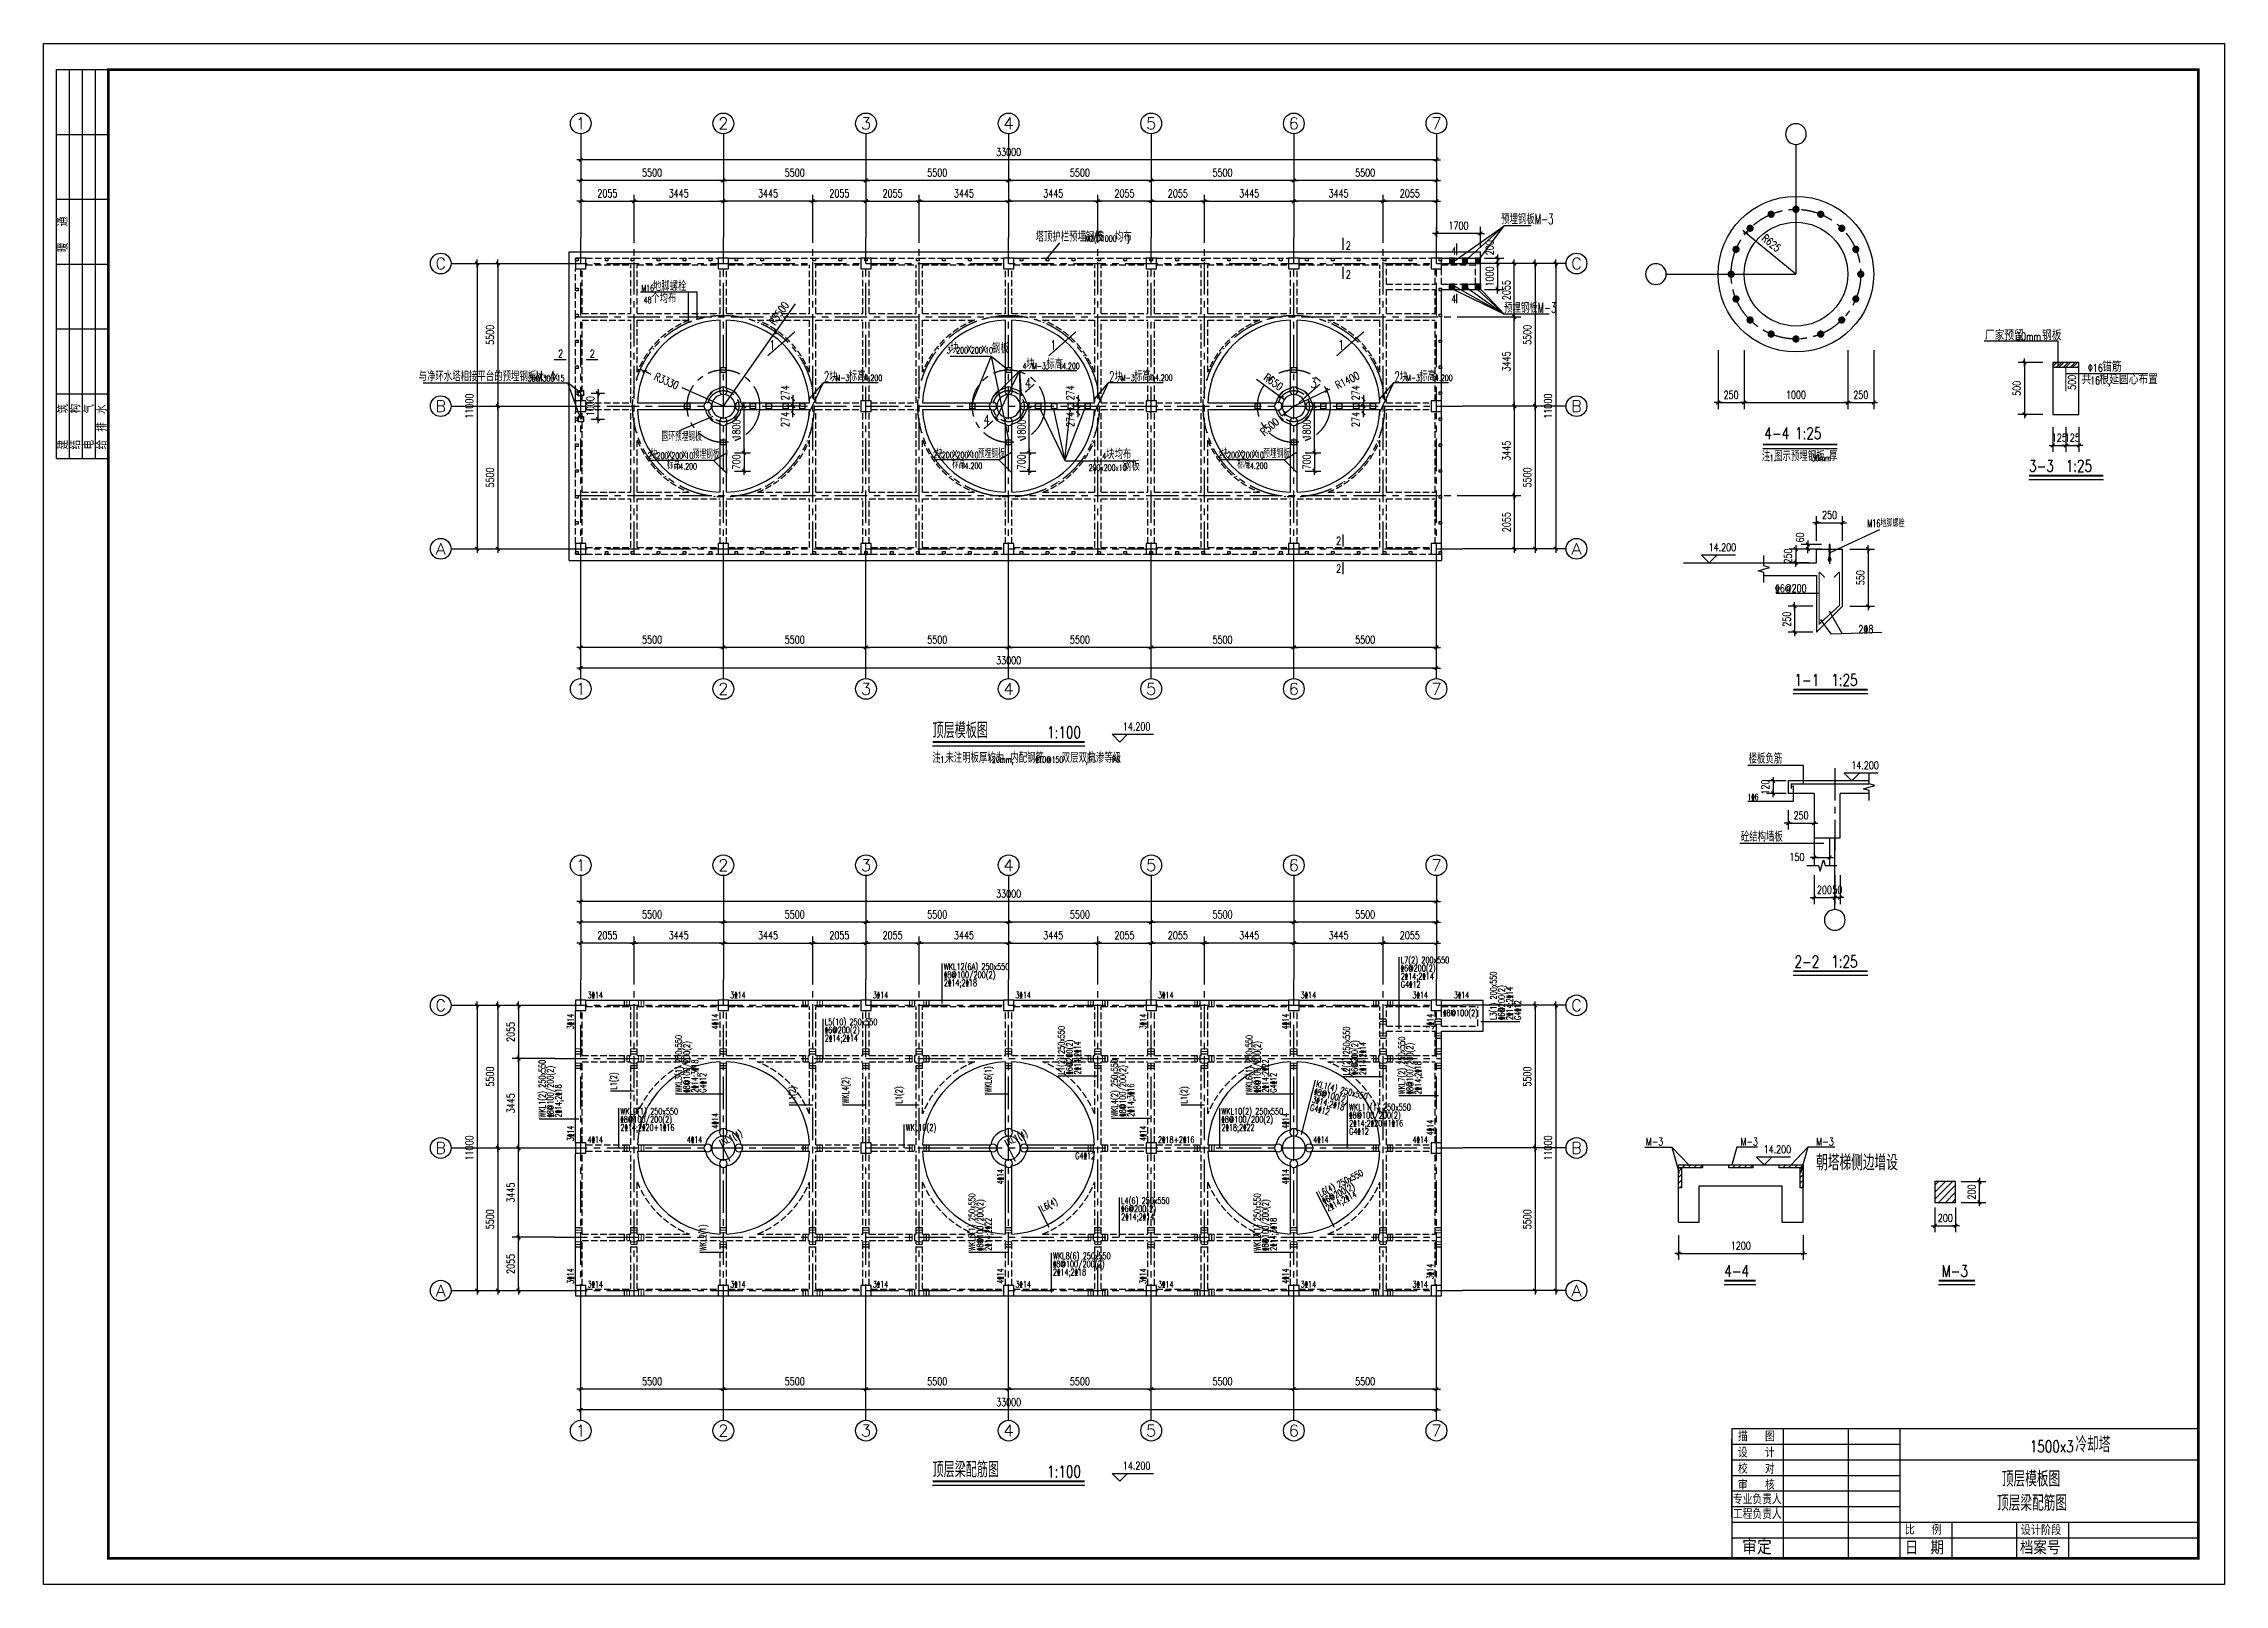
# Model space of a CAD drawing. Extents: x 1427168 to 1936200, y 1176778 to 1377202.
# Drawn here: x 1852100 to 1936200, y 1177283 to 1236683 of the extents above; entities that cross this region are included whole.
import ezdxf
from ezdxf.enums import TextEntityAlignment as Align

# ---------------------------------------------------------------- set-up
doc = ezdxf.new("R2010")
doc.units = 0
doc.header["$LTSCALE"] = 1000
doc.header["$MEASUREMENT"] = 0
for name, pattern in [('CENTER', [2, 1.25, -0.25, 0.25, -0.25]), ('DASH', [0.35, 0.25, -0.1]), ('DOTE', [2.42, 2, -0.2, 0.02, -0.2])]:
    doc.linetypes.add(name, pattern=pattern)
doc.layers.get('0').update_dxf_attribs({"linetype": 'CONTINUOUS'})
doc.layers.get('DEFPOINTS').update_dxf_attribs({"linetype": 'CONTINUOUS'})
for name, color, linetype in [('01粗实线层', 7, 'CONTINUOUS'), ('1轮廓实线层', 7, 'CONTINUOUS'), ('2', 2, 'CONTINUOUS'), ('2细线层', 4, 'CONTINUOUS'), ('3', 4, 'CONTINUOUS'), ('31', 4, 'DASH'), ('3中心线层', 1, 'CENTER'), ('4', 3, 'CONTINUOUS'), ('5剖面线层', 2, 'CONTINUOUS'), ('6', 1, 'CONTINUOUS'), ('AXIS', 3, 'CONTINUOUS'), ('AXIS_TEXT', 7, 'CONTINUOUS'), ('DOTE', 1, 'DOTE'), ('LBZ', 7, 'CONTINUOUS'), ('OTHER', 7, 'CONTINUOUS'), ('PUB_DIM', 3, 'CONTINUOUS'), ('PUB_TEXT', 7, 'CONTINUOUS'), ('PUB_TITLE', 4, 'CONTINUOUS'), ('WA', 9, 'CONTINUOUS')]:
    doc.layers.add(name, color=color, linetype=linetype)
doc.styles.add('_HZTXT', font='txt.shx', dxfattribs={"width": 0.75, "bigfont": 'HZTXT.shx'})
doc.styles.add('_ROMAND', font='ROMAND.shx', dxfattribs={"width": 0.75})
doc.styles.add('_STTCH', font='txt.shx', dxfattribs={"width": 0.75, "bigfont": 'STTCH.shx'})
doc.styles.add('_TXT', font='TXT.shx', dxfattribs={"width": 0.75})
doc.styles.add('_TXT1', font='TXT1.shx', dxfattribs={"width": 0.6})
doc.styles.add('COMPLEX', font='COMPLEX')
doc.styles.add('DIM_FONT', font='SIMPLEX.shx', dxfattribs={"width": 0.75})
doc.styles.add('HZ', font='txt', dxfattribs={"bigfont": 'hztxt'})
doc.styles.add('PC_TEXTSTYLE', font='isocp.shx', dxfattribs={"width": 0.8, "bigfont": 'hzfs.shx'})
doc.dimstyles.new('25', dxfattribs={"dimtxt": 300, "dimasz": 1, "dimexe": 250, "dimexo": 300, "dimgap": 150, "dimtad": 1, "dimdec": 0, "dimlfac": 0.25, "dimzin": 0, "dimtxsty": 'DIM_FONT', "dimblk": '_DIMX', "dimcen": 0.09, "dimclrt": 7, "dimazin": 3, "dimtfac": 1, "dimtdec": 0, "dimtix": 1, "dimtmove": 0, "dimatfit": 3, "dimtolj": 1, "dimtzin": 0})
doc.dimstyles.new('AXIS', dxfattribs={"dimtxt": 300, "dimasz": 1, "dimexe": 250, "dimexo": 300, "dimgap": 150, "dimtad": 1, "dimdec": 0, "dimzin": 0, "dimtxsty": 'DIM_FONT', "dimblk": '_DIMX', "dimcen": 0.09, "dimse1": 1, "dimse2": 1, "dimclrt": 7, "dimazin": 3, "dimtfac": 1, "dimtdec": 0, "dimtix": 1, "dimtmove": 0, "dimatfit": 3, "dimtolj": 1, "dimtzin": 0})
doc.dimstyles.new('DIMA', dxfattribs={"dimtxt": 300, "dimasz": 1, "dimexe": 250, "dimexo": 300, "dimgap": 150, "dimtad": 1, "dimdec": 0, "dimzin": 0, "dimtxsty": 'DIM_FONT', "dimblk": '_DIMX', "dimcen": 0.09, "dimse1": 1, "dimclrt": 7, "dimazin": 3, "dimtfac": 1, "dimtdec": 0, "dimtix": 1, "dimtmove": 0, "dimatfit": 3, "dimtolj": 1, "dimtzin": 0})
doc.dimstyles.new('DIMB', dxfattribs={"dimtxt": 300, "dimasz": 1, "dimexe": 250, "dimexo": 300, "dimgap": 150, "dimtad": 1, "dimdec": 0, "dimzin": 0, "dimtxsty": 'DIM_FONT', "dimblk": '_DIMX', "dimcen": 0.09, "dimse2": 1, "dimclrt": 7, "dimazin": 3, "dimtfac": 1, "dimtdec": 0, "dimtix": 1, "dimtmove": 0, "dimatfit": 3, "dimtolj": 1, "dimtzin": 0})
doc.dimstyles.new('DIMN', dxfattribs={"dimtxt": 300, "dimasz": 1, "dimexe": 250, "dimexo": 300, "dimgap": 150, "dimtad": 1, "dimdec": 0, "dimzin": 0, "dimtxsty": 'DIM_FONT', "dimblk": '_DIMX', "dimcen": 0.09, "dimclrt": 7, "dimazin": 3, "dimtfac": 1, "dimtdec": 0, "dimtix": 1, "dimtmove": 0, "dimatfit": 3, "dimtolj": 1, "dimtzin": 0})
pattern_1 = [(45, (1615088.967, 1491730.806), (-22.4506403, 22.4506403), [])]
pattern_2 = [(315, (1615088.967, 963891.263), (-22.4506403, -22.4506403), [])]
pattern_3 = [(45, (1656535.31, 2004131.33), (-112.253202, 112.253202), [])]

msp = doc.modelspace()

# ---------------------------------------------------------------- texts
for s, height, style, width, p in [('共', 400, '_HZTXT', 0.75, (1930694.3, 1223544.7)), ('%%13016', 300, '_TXT', 0.75, (1930933.5, 1224031.5)), ('16', 300, '_TXT', 0.75, (1931020.2, 1223544.7)), ('根', 400, '_HZTXT', 0.75, (1931377.1, 1223544.7)), ('锚筋', 400, '_HZTXT', 0.75, (1931486.8, 1224031.5)), ('延圆心布置', 400, '_HZTXT', 0.75, (1931762.3, 1223544.7)), (',', 300, '_TXT', 0.75, (1931710.2, 1223544.7)), ('4-4 1:25', 450, '_ROMAND', 0.75, (1918459.4, 1221434.1)), ('注', 400, '_HZTXT', 0.6, (1918358.6, 1220585.5)), (':1.', 240, '_TXT1', 0.6, (1918592.5, 1220585.5)), ('图示预埋钢板', 400, '_HZTXT', 0.6, (1918838, 1220585.5)), ('30mm', 240, '_TXT1', 0.6, (1920278.7, 1220585.5)), ('厚', 400, '_HZTXT', 0.6, (1920952.7, 1220585.5)), ('1-1  1:25', 450, '_ROMAND', 0.75, (1919622.7, 1211923.7))]:
    msp.add_text(s, height=height, dxfattribs=dict(style=style, width=width)).set_placement(p)
at = {"layer": '01粗实线层', "linetype": 'BYBLOCK', "style": 'PC_TEXTSTYLE'}
msp.add_text('TH_SUPERPART', height=1e-29, rotation=270, dxfattribs=at).set_placement((1920974.3, 1217377.9))
at = {"layer": 'LBZ', "style": '_TXT1', "width": 0.6}
for s, p in [('WKL12(6A) 250x550', (1886818.2, 1200971.4)), ('%%1328@100/200(2)', (1886818.2, 1200658.9)), ('%%1326@200(2)', (1904437.3, 1200914.6)), ('L7(2) 200x550', (1904437.3, 1201227.1)), ('3%%13214', (1873075.8, 1199877.7)), ('3%%13214', (1878575.8, 1199877.7)), ('3%%13214', (1884075.8, 1199877.7)), ('2%%13214;2%%13218', (1886818.2, 1200346.4)), ('3%%13214', (1889575.8, 1199877.7)), ('3%%13214', (1895075.8, 1199877.7)), ('3%%13214', (1900575.8, 1199877.7)), ('2%%13214;2%%13214', (1904437.3, 1200602.1)), ('G4%%13212', (1904437.3, 1200289.6)), ('3%%13214', (1904888.3, 1199877.7)), ('3%%13214', (1906482, 1199877.7)), ('%%1328@100(2)', (1906072.8, 1199186.8)), ('%%1326@200(2)', (1882225.8, 1198528.9)), ('2%%13214;2%%13214', (1882225.8, 1198216.4)), ('L5(10) 250x550', (1882225.8, 1198841.4)), ('WKL9(1) 250x550', (1874345.8, 1195396.4)), ('%%1328@100/200(2)', (1874345.8, 1195083.9)), ('WKL10(2)', (1885345.8, 1194771.4)), ('WKL10(2) 250x550', (1897522.4, 1195396.4)), ('%%1328@100/200(2)', (1897522.4, 1195083.9)), ('WKL11(1) 250x550', (1902445.8, 1195558.4)), ('%%1328@100/200(2)', (1902445.8, 1195245.9)), ('2%%13214;2%%13220+1%%13216', (1902445.8, 1194933.4)), ('4%%13214', (1873075.8, 1194302.7)), ('2%%13214;2%%13220+1%%13216', (1874345.8, 1194771.4)), ('4%%13214', (1876905.4, 1194302.7)), ('2%%13218+2%%13216', (1895075.8, 1194302.7)), ('2%%13218;2%%13222', (1897522.4, 1194771.4)), ('4%%13214', (1901058.7, 1194302.7)), ('G4%%13212', (1902445.8, 1194620.9)), ('4%%13214', (1904888.3, 1194302.7)), ('G4%%13212', (1891886, 1193677.7)), ('%%1326@200(2)', (1893653.6, 1191638.9)), ('L4(6) 250x550', (1893653.6, 1191951.4)), ('2%%13214;2%%13214', (1893653.6, 1191326.4)), ('WKL8(6) 250x550', (1891025.8, 1189821.4)), ('%%1328@100/200(2)', (1891025.8, 1189508.9)), ('2%%13214;2%%13218', (1891025.8, 1189196.4)), ('3%%13214', (1873075.8, 1188727.7)), ('3%%13214', (1878575.8, 1188727.7)), ('3%%13214', (1884075.8, 1188727.7)), ('3%%13214', (1889575.8, 1188727.7)), ('3%%13214', (1895075.8, 1188727.7)), ('3%%13214', (1900575.8, 1188727.7)), ('3%%13214', (1904888.3, 1188727.7))]:
    msp.add_text(s, height=250, dxfattribs=at).set_placement(p)
for s, rotation, p in [('L3(1) 200x550', 90, (1908134.3, 1199038.9)), ('%%1326@200(2)', 90, (1908446.8, 1199038.9)), ('2%%13214;2%%13214', 90, (1908759.3, 1199038.9)), ('G4%%13212', 90, (1909071.8, 1199038.9)), ('3%%13214', 90, (1872544.5, 1198681.4)), ('4%%13214', 90, (1878119.5, 1198681.4)), ('L1(2) 250x550', 90, (1891470.8, 1196938.3)), ('3%%13214', 90, (1894619.5, 1198681.4)), ('4%%13214', 90, (1900119.5, 1198681.4)), ('L2(2) 250x550', 90, (1902470.8, 1196914.5)), ('3%%13214', 90, (1905694.5, 1198681.4)), ('WKL3(1) 250x550', 90, (1876713.3, 1196238.9)), ('%%1328@100/200(2)', 90, (1877025.8, 1196238.9)), ('%%1326@200(2)', 90, (1891783.3, 1196938.3)), ('2%%13214;2%%13214', 90, (1892095.8, 1196938.3)), ('WKL6(1) 250x550', 90, (1898713.3, 1196238.9)), ('%%1328@100/200(2)', 90, (1899025.8, 1196238.9)), ('%%1326@200(2)', 90, (1902783.3, 1196914.5)), ('2%%13214;2%%13214', 90, (1903095.8, 1196914.5)), ('WKL7(2) 250x550', 90, (1904600.8, 1196174.2)), ('%%1328@100/200(2)', 90, (1904913.3, 1196174.2)), ('WKL1(2) 250x550', 90, (1871450.8, 1195282.7)), ('%%1328@100/200(2)', 90, (1871763.3, 1195282.7)), ('L1(2)', 90, (1874205.8, 1196355.1)), ('2%%13214;3%%13218', 90, (1877338.3, 1196238.9)), ('G4%%13212', 90, (1877650.8, 1196238.9)), ('WKL6(1)', 90, (1888650.8, 1196238.9)), ('WKL4(2) 250x550', 90, (1893525.8, 1195310.9)), ('%%1328@100/200(2)', 90, (1893838.3, 1195310.9)), ('2%%13214;2%%13222', 90, (1899338.3, 1196238.9)), ('G4%%13212', 90, (1899650.8, 1196238.9)), ('2%%13214;2%%13218', 90, (1905225.8, 1196174.2)), ('2%%13214;2%%13218', 90, (1872075.8, 1195282.7)), ('L1(2)', 90, (1881095.8, 1195818.9)), ('WKL4(2)', 90, (1883150.8, 1195818.9)), ('L1(2)', 90, (1885205.8, 1195818.9)), ('2%%13214;3%%13216', 90, (1894150.8, 1195310.9)), ('L1(2)', 90.000002, (1896205.8, 1195818.9)), ('3%%13214;2%%13218', 345.458883, (1900995.3, 1195864.9)), ('%%1328@100(2)', 345.458883, (1901073.8, 1196167.4)), ('KL1(4) 250x550', 345.458873, (1901152.3, 1196469.9)), ('4%%13214', 90, (1878119.5, 1194851.8)), ('4%%13214', 90, (1900119.5, 1194851.8)), ('G4%%13212', 345.458866, (1900916.9, 1195562.4)), ('4%%13214', 90, (1905694.5, 1194594.7)), ('3%%13214', 90, (1872544.5, 1194368.9)), ('KL1(4)', 27.000056, (1878328.8, 1194214.5)), ('KL1(4)', 26.999997, (1889328.8, 1194214.5)), ('4%%13214', 90, (1894619.5, 1194368.9)), ('4%%13214', 90, (1889119.5, 1192698.5)), ('4%%13214', 90, (1900119.5, 1192698.5)), ('L6(4) 250x550', 26.999987, (1901348, 1192214.2)), ('%%1326@200(2)', 27.000022, (1901489.9, 1191935.8)), ('WKL5(1) 250x550', 90, (1888025.8, 1190138.9)), ('%%1328@100/200(2)', 90, (1888338.3, 1190138.9)), ('L6(4)', 26.999997, (1890631.8, 1191657.4)), ('WKL2(1) 250x550', 90, (1899025.8, 1190138.9)), ('%%1328@100/200(2)', 90, (1899338.3, 1190138.9)), ('2%%13214;2%%13214', 27.000003, (1901631.8, 1191657.4)), ('WKL2(1)', 90, (1877650.8, 1190138.9)), ('2%%13214;2%%13222', 90, (1888650.8, 1190138.9)), ('2%%13214;3%%13218', 90, (1899650.8, 1190138.9)), ('3%%13214', 90, (1872544.5, 1188868.9)), ('4%%13214', 90, (1889119.5, 1188868.9)), ('3%%13214', 90, (1894619.5, 1188868.9)), ('4%%13214', 90, (1900119.5, 1188868.9)), ('3%%13214', 90, (1905694.5, 1189043))]:
    msp.add_text(s, height=250, rotation=rotation, dxfattribs=at).set_placement(p)
at = {"layer": 'PUB_DIM', "style": '_TXT', "width": 0.75}
for s, height, p in [('2', 300, (1902317.3, 1228750.2)), ('4', 300, (1906386.6, 1228540.3)), ('2', 300, (1902317.3, 1227633.3)), ('4', 300, (1906386.6, 1226692.7)), ('2', 300, (1871938.8, 1224576.8)), ('2', 300, (1873165.2, 1224576.8)), ('1', 375, (1880082.7, 1224871.7)), ('1', 375, (1890919.6, 1224871.7)), ('1', 375, (1902020, 1224871.7)), ('4', 375, (1889940.1, 1223407.7)), ('3', 375, (1900957.8, 1223407.7)), ('4', 375, (1888348, 1221997.2)), ('2', 300, (1901947, 1217365.3)), ('2', 300, (1901947, 1216297.1))]:
    msp.add_text(s, height=height, dxfattribs=at).set_placement(p)
at = {"layer": 'PUB_DIM', "style": 'DIM_FONT', "width": 0.75}
for p in [(1916839.7, 1217263.7), (1894252, 1210356), (1922344.8, 1208857.8), (1918962.7, 1194051.2), (1894252, 1181856.4)]:
    msp.add_text('14.200', height=300, dxfattribs=at).set_placement(p, align=Align.MIDDLE)
at = {"layer": 'PUB_TEXT'}
for s, height, style, width, p in [('预埋钢板M-3', 400, '_HZTXT', 0.6, (1908309.8, 1229719.5)), ('塔顶护栏预埋钢板', 400, '_HZTXT', 0.6, (1890352.8, 1229048.2)), ('M2(', 240, '_TXT1', 0.6, (1892266.7, 1229048.2)), ('按', 400, '_HZTXT', 0.6, (1892664.5, 1229048.2)), ('1000', 240, '_TXT1', 0.6, (1892873.3, 1229048.2)), ('均布', 400, '_HZTXT', 0.6, (1893413.2, 1229048.2)), (')', 240, '_TXT1', 0.6, (1893883.3, 1229048.2)), ('M16', 240, '_TXT1', 0.6, (1875155.9, 1227140)), ('个均布', 400, '_HZTXT', 0.6, (1875527.3, 1226679.6)), ('地脚螺栓', 400, '_HZTXT', 0.6, (1875595.6, 1227140)), ('48', 240, '_TXT1', 0.6, (1875242.8, 1226679.6)), ('预埋钢板M-3', 400, '_HZTXT', 0.6, (1908420.5, 1226303.7)), ('厂家预留', 400, '_HZTXT', 0.75, (1926967.9, 1225246.9)), ('30mm', 300, '_TXT', 0.75, (1928165.5, 1225246.9)), ('钢板', 400, '_HZTXT', 0.75, (1929170.1, 1225246.9)), ('3', 240, '_TXT1', 0.6, (1886927.9, 1224740.1)), ('块', 400, '_HZTXT', 0.6, (1887062, 1224740.1)), ('200', 240, '_TXT1', 0.6, (1887297.1, 1224740.1)), ('×', 400, '_HZTXT', 0.6, (1887690.4, 1224740.1)), ('200', 240, '_TXT1', 0.6, (1887863.1, 1224740.1)), ('×', 400, '_HZTXT', 0.6, (1888256.4, 1224740.1)), ('10', 240, '_TXT1', 0.6, (1888408.5, 1224740.1)), ('钢板', 400, '_HZTXT', 0.6, (1888674.1, 1224740.1)), ('块', 400, '_HZTXT', 0.6, (1889993.9, 1224134.2)), ('标高', 400, '_HZTXT', 0.6, (1890768.4, 1224134.2)), ('与净环水塔相接平台的预埋钢板M-4', 400, '_HZTXT', 0.6, (1866562.8, 1223662.2)), ('300', 240, '_TXT1', 0.6, (1870775.3, 1223662.2)), ('×', 400, '_HZTXT', 0.6, (1871168.6, 1223662.2)), ('300', 240, '_TXT1', 0.6, (1871341.3, 1223662.2)), ('×', 400, '_HZTXT', 0.6, (1871734.6, 1223662.2)), ('15', 240, '_TXT1', 0.6, (1871886.7, 1223662.2)), ('2块', 400, '_HZTXT', 0.6, (1882191, 1223643.4)), ('M-3,', 240, '_TXT1', 0.6, (1882648, 1223677)), ('标高', 400, '_HZTXT', 0.6, (1883148, 1223677)), ('14.200', 240, '_TXT1', 0.6, (1883607.9, 1223677)), ('4', 240, '_TXT1', 0.6, (1889852.9, 1224134.2)), ('M-3,', 240, '_TXT1', 0.6, (1890222.1, 1224134.2)), ('14.200', 240, '_TXT1', 0.6, (1891228.3, 1224134.2)), ('2块', 400, '_HZTXT', 0.6, (1893191, 1223643.4)), ('M-3,', 240, '_TXT1', 0.6, (1893648, 1223677)), ('标高', 400, '_HZTXT', 0.6, (1894148, 1223677)), ('14.200', 240, '_TXT1', 0.6, (1894807.9, 1223687.7)), ('2块', 400, '_HZTXT', 0.6, (1904191, 1223643.4)), ('M-3,', 240, '_TXT1', 0.6, (1904648, 1223677)), ('标高', 400, '_HZTXT', 0.6, (1905148, 1223677)), ('14.200', 240, '_TXT1', 0.6, (1905607.9, 1223677)), ('圆环预埋钢板', 320, '_HZTXT', 0.6, (1875930.3, 1221367.3)), ('2', 240, '_TXT1', 0.6, (1875402.8, 1220686)), ('块', 320, '_HZTXT', 0.6, (1875510.1, 1220686)), ('200', 240, '_TXT1', 0.6, (1875741.8, 1220674.8)), ('标高', 320, '_HZTXT', 0.6, (1876132.9, 1220280.8)), ('×', 400, '_HZTXT', 0.6, (1876135, 1220674.8)), ('200', 240, '_TXT1', 0.6, (1876307.8, 1220674.8)), ('14.200', 240, '_TXT1', 0.6, (1876466.8, 1220262.1)), ('×', 400, '_HZTXT', 0.6, (1876701.1, 1220674.8)), ('10', 240, '_TXT1', 0.6, (1876853.2, 1220674.8)), ('预埋钢板', 320, '_HZTXT', 0.6, (1877131.6, 1220684)), ('2', 240, '_TXT1', 0.6, (1886404.6, 1220710.7)), ('块', 320, '_HZTXT', 0.6, (1886511.9, 1220710.7)), ('200', 240, '_TXT1', 0.6, (1886743.5, 1220699.5)), ('标高', 320, '_HZTXT', 0.6, (1887134.7, 1220305.5)), ('×', 400, '_HZTXT', 0.6, (1887136.8, 1220699.5)), ('200', 240, '_TXT1', 0.6, (1887309.6, 1220699.5)), ('14.200', 240, '_TXT1', 0.6, (1887468.6, 1220286.7)), ('×', 400, '_HZTXT', 0.6, (1887702.8, 1220699.5)), ('10', 240, '_TXT1', 0.6, (1887855, 1220699.5)), ('预埋钢板', 320, '_HZTXT', 0.6, (1888133.4, 1220708.7)), ('200x200x10', 240, '_TXT1', 0.6, (1892403.7, 1220213.5)), ('4', 240, '_TXT1', 0.6, (1892932.1, 1220665.4)), ('块均布', 400, '_HZTXT', 0.6, (1893073.1, 1220665.4)), ('钢板', 400, '_HZTXT', 0.6, (1893725.3, 1220213.5)), ('2', 240, '_TXT1', 0.6, (1897404.6, 1220710.7)), ('块', 320, '_HZTXT', 0.6, (1897511.9, 1220710.7)), ('200', 240, '_TXT1', 0.6, (1897743.5, 1220699.5)), ('标高', 320, '_HZTXT', 0.6, (1898134.7, 1220305.5)), ('×', 400, '_HZTXT', 0.6, (1898147.2, 1220699.5)), ('200', 240, '_TXT1', 0.6, (1898309.6, 1220699.5)), ('14.200', 240, '_TXT1', 0.6, (1898468.6, 1220286.7)), ('×', 400, '_HZTXT', 0.6, (1898702.8, 1220699.5)), ('10', 240, '_TXT1', 0.6, (1898855, 1220699.5)), ('预埋钢板', 320, '_HZTXT', 0.6, (1899133.4, 1220708.7)), ('3-3  1:25', 450, '_ROMAND', 0.75, (1928665.5, 1220177.2)), ('M16地脚螺栓', 288, '_HZTXT', 0.6, (1922434.4, 1218046.5)), ('%%1326@200', 300, '_TXT1', 0.75, (1918866.2, 1215530.5)), ('2%%1328', 300, '_TXT1', 0.75, (1922084.9, 1213957.8)), ('顶层模板图', 600, '_STTCH', 0.75, (1886381, 1209906)), ('1:100', 450, '_ROMAND', 0.75, (1890802.7, 1209906)), ('注', 400, '_HZTXT', 0.6, (1886372.8, 1208957.5)), ('未注明板厚均为', 400, '_HZTXT', 0.6, (1886876.8, 1208957.5)), ('内配钢筋', 400, '_HZTXT', 0.6, (1889380.7, 1208957.5)), ('双层双向', 400, '_HZTXT', 0.6, (1891365.1, 1208957.5)), ('抗渗等级', 400, '_HZTXT', 0.6, (1892356.9, 1208957.5)), ('楼板负筋', 400, '_HZTXT', 0.6, (1917850.5, 1208927.3)), (':1.', 240, '_TXT1', 0.6, (1886606.7, 1208957.5)), ('120mm,', 240, '_TXT1', 0.6, (1888523.7, 1208957.5)), ('%%13210@150', 240, '_TXT1', 0.6, (1890340.8, 1208957.5)), (',', 240, '_TXT1', 0.6, (1892292.6, 1208957.5)), ('P6', 240, '_TXT1', 0.6, (1893301.4, 1208957.5)), ('1%%1326', 240, '_TXT1', 0.6, (1917810.1, 1207515.8)), ('砼结构墙板', 400, '_HZTXT', 0.6, (1917553.2, 1205915.2)), ('2-2  1:25', 450, '_ROMAND', 0.75, (1919622.7, 1201071.3)), ('M-3', 300, '_TXT', 0.75, (1913887.8, 1194200.8)), ('M-3', 300, '_TXT', 0.75, (1917538.8, 1194200.8)), ('M-3', 300, '_TXT', 0.75, (1920462.4, 1194200.8)), ('朝塔梯侧边增设', 600, '_HZTXT', 0.75, (1920457.6, 1193244.5)), ('4-4', 450, '_ROMAND', 0.75, (1916914.1, 1189139.7)), ('M-3', 450, '_ROMAND', 0.75, (1925299.3, 1189139.7)), ('1500x3', 450, '_TXT', 0.75, (1928695.9, 1182374.2)), ('冷却塔', 600, '_HZTXT', 0.75, (1930454.5, 1182374.2)), ('顶层梁配筋图', 600, '_STTCH', 0.75, (1886381, 1181406.4)), ('1:100', 450, '_ROMAND', 0.75, (1890802.7, 1181406.4)), ('顶层模板图', 600, '_HZTXT', 0.75, (1927617.6, 1181048.3)), ('顶层梁配筋图', 600, '_HZTXT', 0.75, (1927432.4, 1180118))]:
    msp.add_text(s, height=height, dxfattribs=dict(at, style=style, width=width)).set_placement(p)
at = {"layer": 'PUB_TEXT', "style": '_TXT', "width": 0.75}
msp.add_text('500', height=300, rotation=90, dxfattribs=at).set_placement((1930470.9, 1223334.5))

# ---------------------------------------------------------------- blocks, each defined once
blk = doc.blocks.new('_AXISO')
blk.add_circle((0, 0), 0.5)
at = {"layer": 'AXIS_TEXT', "style": 'COMPLEX', "width": 1.041667}
blk.add_attdef('A', text='', height=0.56, dxfattribs=at).set_placement((-0.25, -0.28), (0.25, -0.28), align=Align.FIT)
blk = doc.blocks.new('_DIMX')
blk.add_line((-150, 0), (150, 0))
at = {"const_width": 50}
blk.add_lwpolyline([(-70, -70), (70, 70)], dxfattribs=at)
blk = doc.blocks.new('*D72')
at = {"layer": 'AXIS', "color": 0}
blk.add_line((1889314, 1202808), (1883816, 1202808), dxfattribs=at)
at = {"layer": 'DEFPOINTS', "color": 0}
for p in [(1883815, 1202808), (1883815, 1200608), (1889315, 1200608)]:
    blk.add_point(p, dxfattribs=at)
at = {"layer": 'AXIS', "color": 0, "rotation": 180}
blk.add_blockref('_DIMX', (1883815, 1202808), dxfattribs=at)
at = {"layer": 'AXIS', "color": 0}
blk.add_blockref('_DIMX', (1889315, 1202808), dxfattribs=at)
at = {"layer": 'AXIS', "color": 7, "insert": (1886565, 1203108), "char_height": 300, "attachment_point": 5, "style": 'DIM_FONT'}
blk.add_mtext('\\A1;5500', dxfattribs=at)
blk = doc.blocks.new('*D70')
at = {"layer": 'AXIS', "color": 0}
blk.add_line((1889314, 1184808), (1883816, 1184808), dxfattribs=at)
at = {"layer": 'DEFPOINTS', "color": 0}
for p in [(1883815, 1187608), (1889315, 1187608), (1883815, 1184808)]:
    blk.add_point(p, dxfattribs=at)
at = {"layer": 'AXIS', "color": 0, "rotation": 180}
blk.add_blockref('_DIMX', (1883815, 1184808), dxfattribs=at)
at = {"layer": 'AXIS', "color": 0}
blk.add_blockref('_DIMX', (1889315, 1184808), dxfattribs=at)
at = {"layer": 'AXIS', "color": 7, "insert": (1886565, 1185108), "char_height": 300, "attachment_point": 5, "style": 'DIM_FONT'}
blk.add_mtext('\\A1;5500', dxfattribs=at)
blk = doc.blocks.new('*D64')
at = {"layer": 'AXIS', "color": 0}
blk.add_line((1905814, 1203608), (1872816, 1203608), dxfattribs=at)
at = {"layer": 'DEFPOINTS', "color": 0}
for p in [(1872815, 1203608), (1872815, 1200608), (1905815, 1200608)]:
    blk.add_point(p, dxfattribs=at)
at = {"layer": 'AXIS', "color": 0, "rotation": 180}
blk.add_blockref('_DIMX', (1872815, 1203608), dxfattribs=at)
at = {"layer": 'AXIS', "color": 0}
blk.add_blockref('_DIMX', (1905815, 1203608), dxfattribs=at)
at = {"layer": 'AXIS', "color": 7, "insert": (1889315, 1203908), "char_height": 300, "attachment_point": 5, "style": 'DIM_FONT'}
blk.add_mtext('\\A1;33000', dxfattribs=at)
blk = doc.blocks.new('*D62')
at = {"layer": 'AXIS', "color": 0}
blk.add_line((1905814, 1184008), (1872816, 1184008), dxfattribs=at)
at = {"layer": 'DEFPOINTS', "color": 0}
for p in [(1872815, 1187608), (1905815, 1187608), (1872815, 1184008)]:
    blk.add_point(p, dxfattribs=at)
at = {"layer": 'AXIS', "color": 0, "rotation": 180}
blk.add_blockref('_DIMX', (1872815, 1184008), dxfattribs=at)
at = {"layer": 'AXIS', "color": 0}
blk.add_blockref('_DIMX', (1905815, 1184008), dxfattribs=at)
at = {"layer": 'AXIS', "color": 7, "insert": (1889315, 1184308), "char_height": 300, "attachment_point": 5, "style": 'DIM_FONT'}
blk.add_mtext('\\A1;33000', dxfattribs=at)
blk = doc.blocks.new('*D73')
at = {"layer": 'AXIS', "color": 0}
blk.add_line((1878314, 1184808), (1872816, 1184808), dxfattribs=at)
at = {"layer": 'DEFPOINTS', "color": 0}
for p in [(1872815, 1187608), (1878315, 1187608), (1872815, 1184808)]:
    blk.add_point(p, dxfattribs=at)
at = {"layer": 'AXIS', "color": 0, "rotation": 180}
blk.add_blockref('_DIMX', (1872815, 1184808), dxfattribs=at)
at = {"layer": 'AXIS', "color": 0}
blk.add_blockref('_DIMX', (1878315, 1184808), dxfattribs=at)
at = {"layer": 'AXIS', "color": 7, "insert": (1875565, 1185108), "char_height": 300, "attachment_point": 5, "style": 'DIM_FONT'}
blk.add_mtext('\\A1;5500', dxfattribs=at)
blk = doc.blocks.new('*D69')
at = {"layer": 'AXIS', "color": 0}
blk.add_line((1883814, 1184808), (1878316, 1184808), dxfattribs=at)
at = {"layer": 'DEFPOINTS', "color": 0}
for p in [(1878315, 1187608), (1883815, 1187608), (1878315, 1184808)]:
    blk.add_point(p, dxfattribs=at)
at = {"layer": 'AXIS', "color": 0, "rotation": 180}
blk.add_blockref('_DIMX', (1878315, 1184808), dxfattribs=at)
at = {"layer": 'AXIS', "color": 0}
blk.add_blockref('_DIMX', (1883815, 1184808), dxfattribs=at)
at = {"layer": 'AXIS', "color": 7, "insert": (1881065, 1185108), "char_height": 300, "attachment_point": 5, "style": 'DIM_FONT'}
blk.add_mtext('\\A1;5500', dxfattribs=at)
blk = doc.blocks.new('*D74')
at = {"layer": 'AXIS', "color": 0}
blk.add_line((1878314, 1202808), (1872816, 1202808), dxfattribs=at)
at = {"layer": 'DEFPOINTS', "color": 0}
for p in [(1872815, 1202808), (1872815, 1200608), (1878315, 1200608)]:
    blk.add_point(p, dxfattribs=at)
at = {"layer": 'AXIS', "color": 0, "rotation": 180}
blk.add_blockref('_DIMX', (1872815, 1202808), dxfattribs=at)
at = {"layer": 'AXIS', "color": 0}
blk.add_blockref('_DIMX', (1878315, 1202808), dxfattribs=at)
at = {"layer": 'AXIS', "color": 7, "insert": (1875565, 1203108), "char_height": 300, "attachment_point": 5, "style": 'DIM_FONT'}
blk.add_mtext('\\A1;5500', dxfattribs=at)
blk = doc.blocks.new('*D68')
at = {"layer": 'AXIS', "color": 0}
blk.add_line((1869615, 1199607), (1869615, 1194109), dxfattribs=at)
at = {"layer": 'DEFPOINTS', "color": 0}
for p in [(1871815, 1199608), (1869615, 1194108), (1871815, 1194108)]:
    blk.add_point(p, dxfattribs=at)
at = {"layer": 'AXIS', "color": 0}
for p, rotation in [((1869615, 1199608), 90), ((1869615, 1194108), 270)]:
    blk.add_blockref('_DIMX', p, dxfattribs=dict(at, rotation=rotation))
at = {"layer": 'AXIS', "color": 7, "insert": (1869315, 1196858), "char_height": 300, "attachment_point": 5, "rotation": 90, "style": 'DIM_FONT'}
blk.add_mtext('\\A1;5500', dxfattribs=at)
blk = doc.blocks.new('*D67')
at = {"layer": 'AXIS', "color": 0}
blk.add_line((1869615, 1194107), (1869615, 1188609), dxfattribs=at)
at = {"layer": 'DEFPOINTS', "color": 0}
for p in [(1871815, 1194108), (1869615, 1188608), (1871815, 1188608)]:
    blk.add_point(p, dxfattribs=at)
at = {"layer": 'AXIS', "color": 0}
for p, rotation in [((1869615, 1194108), 90), ((1869615, 1188608), 270)]:
    blk.add_blockref('_DIMX', p, dxfattribs=dict(at, rotation=rotation))
at = {"layer": 'AXIS', "color": 7, "insert": (1869315, 1191358), "char_height": 300, "attachment_point": 5, "rotation": 90, "style": 'DIM_FONT'}
blk.add_mtext('\\A1;5500', dxfattribs=at)
blk = doc.blocks.new('*D66')
at = {"layer": 'AXIS', "color": 0}
blk.add_line((1868815, 1199607), (1868815, 1188609), dxfattribs=at)
at = {"layer": 'DEFPOINTS', "color": 0}
for p in [(1871815, 1199608), (1868815, 1188608), (1871815, 1188608)]:
    blk.add_point(p, dxfattribs=at)
at = {"layer": 'AXIS', "color": 0}
for p, rotation in [((1868815, 1199608), 90), ((1868815, 1188608), 270)]:
    blk.add_blockref('_DIMX', p, dxfattribs=dict(at, rotation=rotation))
at = {"layer": 'AXIS', "color": 7, "insert": (1868515, 1194108), "char_height": 300, "attachment_point": 5, "rotation": 90, "style": 'DIM_FONT'}
blk.add_mtext('\\A1;11000', dxfattribs=at)
blk = doc.blocks.new('*D71')
at = {"layer": 'AXIS', "color": 0}
blk.add_line((1883814, 1202808), (1878316, 1202808), dxfattribs=at)
at = {"layer": 'DEFPOINTS', "color": 0}
for p in [(1878315, 1202808), (1878315, 1200608), (1883815, 1200608)]:
    blk.add_point(p, dxfattribs=at)
at = {"layer": 'AXIS', "color": 0, "rotation": 180}
blk.add_blockref('_DIMX', (1878315, 1202808), dxfattribs=at)
at = {"layer": 'AXIS', "color": 0}
blk.add_blockref('_DIMX', (1883815, 1202808), dxfattribs=at)
at = {"layer": 'AXIS', "color": 7, "insert": (1881065, 1203108), "char_height": 300, "attachment_point": 5, "style": 'DIM_FONT'}
blk.add_mtext('\\A1;5500', dxfattribs=at)
blk = doc.blocks.new('*D77')
at = {"layer": 'AXIS', "color": 0}
blk.add_line((1905814, 1184808), (1900316, 1184808), dxfattribs=at)
at = {"layer": 'DEFPOINTS', "color": 0}
for p in [(1900315, 1187608), (1905815, 1187608), (1900315, 1184808)]:
    blk.add_point(p, dxfattribs=at)
at = {"layer": 'AXIS', "color": 0, "rotation": 180}
blk.add_blockref('_DIMX', (1900315, 1184808), dxfattribs=at)
at = {"layer": 'AXIS', "color": 0}
blk.add_blockref('_DIMX', (1905815, 1184808), dxfattribs=at)
at = {"layer": 'AXIS', "color": 7, "insert": (1903065, 1185108), "char_height": 300, "attachment_point": 5, "style": 'DIM_FONT'}
blk.add_mtext('\\A1;5500', dxfattribs=at)
blk = doc.blocks.new('*D75')
at = {"layer": 'AXIS', "color": 0}
blk.add_line((1894814, 1184808), (1889316, 1184808), dxfattribs=at)
at = {"layer": 'DEFPOINTS', "color": 0}
for p in [(1889315, 1187608), (1894815, 1187608), (1889315, 1184808)]:
    blk.add_point(p, dxfattribs=at)
at = {"layer": 'AXIS', "color": 0, "rotation": 180}
blk.add_blockref('_DIMX', (1889315, 1184808), dxfattribs=at)
at = {"layer": 'AXIS', "color": 0}
blk.add_blockref('_DIMX', (1894815, 1184808), dxfattribs=at)
at = {"layer": 'AXIS', "color": 7, "insert": (1892065, 1185108), "char_height": 300, "attachment_point": 5, "style": 'DIM_FONT'}
blk.add_mtext('\\A1;5500', dxfattribs=at)
blk = doc.blocks.new('*D63')
at = {"layer": 'AXIS', "color": 0}
blk.add_line((1900314, 1184808), (1894816, 1184808), dxfattribs=at)
at = {"layer": 'DEFPOINTS', "color": 0}
for p in [(1894815, 1187608), (1900315, 1187608), (1894815, 1184808)]:
    blk.add_point(p, dxfattribs=at)
at = {"layer": 'AXIS', "color": 0, "rotation": 180}
blk.add_blockref('_DIMX', (1894815, 1184808), dxfattribs=at)
at = {"layer": 'AXIS', "color": 0}
blk.add_blockref('_DIMX', (1900315, 1184808), dxfattribs=at)
at = {"layer": 'AXIS', "color": 7, "insert": (1897565, 1185108), "char_height": 300, "attachment_point": 5, "style": 'DIM_FONT'}
blk.add_mtext('\\A1;5500', dxfattribs=at)
blk = doc.blocks.new('*D78')
at = {"layer": 'AXIS', "color": 0}
blk.add_line((1905814, 1202808), (1900316, 1202808), dxfattribs=at)
at = {"layer": 'DEFPOINTS', "color": 0}
for p in [(1900315, 1202808), (1900315, 1200608), (1905815, 1200608)]:
    blk.add_point(p, dxfattribs=at)
at = {"layer": 'AXIS', "color": 0, "rotation": 180}
blk.add_blockref('_DIMX', (1900315, 1202808), dxfattribs=at)
at = {"layer": 'AXIS', "color": 0}
blk.add_blockref('_DIMX', (1905815, 1202808), dxfattribs=at)
at = {"layer": 'AXIS', "color": 7, "insert": (1903065, 1203108), "char_height": 300, "attachment_point": 5, "style": 'DIM_FONT'}
blk.add_mtext('\\A1;5500', dxfattribs=at)
blk = doc.blocks.new('*D65')
at = {"layer": 'AXIS', "color": 0}
blk.add_line((1900314, 1202808), (1894816, 1202808), dxfattribs=at)
at = {"layer": 'DEFPOINTS', "color": 0}
for p in [(1894815, 1202808), (1894815, 1200608), (1900315, 1200608)]:
    blk.add_point(p, dxfattribs=at)
at = {"layer": 'AXIS', "color": 0, "rotation": 180}
blk.add_blockref('_DIMX', (1894815, 1202808), dxfattribs=at)
at = {"layer": 'AXIS', "color": 0}
blk.add_blockref('_DIMX', (1900315, 1202808), dxfattribs=at)
at = {"layer": 'AXIS', "color": 7, "insert": (1897565, 1203108), "char_height": 300, "attachment_point": 5, "style": 'DIM_FONT'}
blk.add_mtext('\\A1;5500', dxfattribs=at)
blk = doc.blocks.new('*D76')
at = {"layer": 'AXIS', "color": 0}
blk.add_line((1894814, 1202808), (1889316, 1202808), dxfattribs=at)
at = {"layer": 'DEFPOINTS', "color": 0}
for p in [(1889315, 1202808), (1889315, 1200608), (1894815, 1200608)]:
    blk.add_point(p, dxfattribs=at)
at = {"layer": 'AXIS', "color": 0, "rotation": 180}
blk.add_blockref('_DIMX', (1889315, 1202808), dxfattribs=at)
at = {"layer": 'AXIS', "color": 0}
blk.add_blockref('_DIMX', (1894815, 1202808), dxfattribs=at)
at = {"layer": 'AXIS', "color": 7, "insert": (1892065, 1203108), "char_height": 300, "attachment_point": 5, "style": 'DIM_FONT'}
blk.add_mtext('\\A1;5500', dxfattribs=at)
blk = doc.blocks.new('*D81')
at = {"layer": 'AXIS', "color": 0}
blk.add_line((1909615, 1199607), (1909615, 1194109), dxfattribs=at)
at = {"layer": 'DEFPOINTS', "color": 0}
for p in [(1906815, 1199608), (1906815, 1194108), (1909615, 1194108)]:
    blk.add_point(p, dxfattribs=at)
at = {"layer": 'AXIS', "color": 0}
for p, rotation in [((1909615, 1199608), 90), ((1909615, 1194108), 270)]:
    blk.add_blockref('_DIMX', p, dxfattribs=dict(at, rotation=rotation))
at = {"layer": 'AXIS', "color": 7, "insert": (1909315, 1196858), "char_height": 300, "attachment_point": 5, "rotation": 90, "style": 'DIM_FONT'}
blk.add_mtext('\\A1;5500', dxfattribs=at)
blk = doc.blocks.new('*D80')
at = {"layer": 'AXIS', "color": 0}
blk.add_line((1909615, 1194107), (1909615, 1188609), dxfattribs=at)
at = {"layer": 'DEFPOINTS', "color": 0}
for p in [(1906815, 1194108), (1906815, 1188608), (1909615, 1188608)]:
    blk.add_point(p, dxfattribs=at)
at = {"layer": 'AXIS', "color": 0}
for p, rotation in [((1909615, 1194108), 90), ((1909615, 1188608), 270)]:
    blk.add_blockref('_DIMX', p, dxfattribs=dict(at, rotation=rotation))
at = {"layer": 'AXIS', "color": 7, "insert": (1909315, 1191358), "char_height": 300, "attachment_point": 5, "rotation": 90, "style": 'DIM_FONT'}
blk.add_mtext('\\A1;5500', dxfattribs=at)
blk = doc.blocks.new('*D79')
at = {"layer": 'AXIS', "color": 0}
blk.add_line((1910415, 1199607), (1910415, 1188609), dxfattribs=at)
at = {"layer": 'DEFPOINTS', "color": 0}
for p in [(1906815, 1199608), (1906815, 1188608), (1910415, 1188608)]:
    blk.add_point(p, dxfattribs=at)
at = {"layer": 'AXIS', "color": 0}
for p, rotation in [((1910415, 1199608), 90), ((1910415, 1188608), 270)]:
    blk.add_blockref('_DIMX', p, dxfattribs=dict(at, rotation=rotation))
at = {"layer": 'AXIS', "color": 7, "insert": (1910115, 1194108), "char_height": 300, "attachment_point": 5, "rotation": 90, "style": 'DIM_FONT'}
blk.add_mtext('\\A1;11000', dxfattribs=at)
blk = doc.blocks.new('*D142')
at = {"layer": 'AXIS', "color": 0}
blk.add_line((1889314, 1231406), (1883816, 1231406), dxfattribs=at)
at = {"layer": 'DEFPOINTS', "color": 0}
for p in [(1883815, 1231406), (1883815, 1229206), (1889315, 1229206)]:
    blk.add_point(p, dxfattribs=at)
at = {"layer": 'AXIS', "color": 0, "rotation": 180}
blk.add_blockref('_DIMX', (1883815, 1231406), dxfattribs=at)
at = {"layer": 'AXIS', "color": 0}
blk.add_blockref('_DIMX', (1889315, 1231406), dxfattribs=at)
at = {"layer": 'AXIS', "color": 7, "insert": (1886565, 1231706), "char_height": 300, "attachment_point": 5, "style": 'DIM_FONT'}
blk.add_mtext('\\A1;5500', dxfattribs=at)
blk = doc.blocks.new('*D143')
at = {"layer": 'AXIS', "color": 0}
blk.add_line((1889314, 1213406), (1883816, 1213406), dxfattribs=at)
at = {"layer": 'DEFPOINTS', "color": 0}
for p in [(1883815, 1216206), (1889315, 1216206), (1883815, 1213406)]:
    blk.add_point(p, dxfattribs=at)
at = {"layer": 'AXIS', "color": 0, "rotation": 180}
blk.add_blockref('_DIMX', (1883815, 1213406), dxfattribs=at)
at = {"layer": 'AXIS', "color": 0}
blk.add_blockref('_DIMX', (1889315, 1213406), dxfattribs=at)
at = {"layer": 'AXIS', "color": 7, "insert": (1886565, 1213706), "char_height": 300, "attachment_point": 5, "style": 'DIM_FONT'}
blk.add_mtext('\\A1;5500', dxfattribs=at)
blk = doc.blocks.new('*D144')
at = {"layer": 'AXIS', "color": 0}
blk.add_line((1905814, 1232206), (1872816, 1232206), dxfattribs=at)
at = {"layer": 'DEFPOINTS', "color": 0}
for p in [(1872815, 1232206), (1872815, 1229206), (1905815, 1229206)]:
    blk.add_point(p, dxfattribs=at)
at = {"layer": 'AXIS', "color": 0, "rotation": 180}
blk.add_blockref('_DIMX', (1872815, 1232206), dxfattribs=at)
at = {"layer": 'AXIS', "color": 0}
blk.add_blockref('_DIMX', (1905815, 1232206), dxfattribs=at)
at = {"layer": 'AXIS', "color": 7, "insert": (1889315, 1232506), "char_height": 300, "attachment_point": 5, "style": 'DIM_FONT'}
blk.add_mtext('\\A1;33000', dxfattribs=at)
blk = doc.blocks.new('*D145')
at = {"layer": 'AXIS', "color": 0}
blk.add_line((1905814, 1212606), (1872816, 1212606), dxfattribs=at)
at = {"layer": 'DEFPOINTS', "color": 0}
for p in [(1872815, 1216206), (1905815, 1216206), (1872815, 1212606)]:
    blk.add_point(p, dxfattribs=at)
at = {"layer": 'AXIS', "color": 0, "rotation": 180}
blk.add_blockref('_DIMX', (1872815, 1212606), dxfattribs=at)
at = {"layer": 'AXIS', "color": 0}
blk.add_blockref('_DIMX', (1905815, 1212606), dxfattribs=at)
at = {"layer": 'AXIS', "color": 7, "insert": (1889315, 1212906), "char_height": 300, "attachment_point": 5, "style": 'DIM_FONT'}
blk.add_mtext('\\A1;33000', dxfattribs=at)
blk = doc.blocks.new('*D149')
at = {"layer": 'AXIS', "color": 0}
blk.add_line((1869615, 1228205), (1869615, 1222707), dxfattribs=at)
at = {"layer": 'DEFPOINTS', "color": 0}
for p in [(1871815, 1228206), (1869615, 1222706), (1871815, 1222706)]:
    blk.add_point(p, dxfattribs=at)
at = {"layer": 'AXIS', "color": 0}
for p, rotation in [((1869615, 1228206), 90), ((1869615, 1222706), 270)]:
    blk.add_blockref('_DIMX', p, dxfattribs=dict(at, rotation=rotation))
at = {"layer": 'AXIS', "color": 7, "insert": (1869315, 1225456), "char_height": 300, "attachment_point": 5, "rotation": 90, "style": 'DIM_FONT'}
blk.add_mtext('\\A1;5500', dxfattribs=at)
blk = doc.blocks.new('*D150')
at = {"layer": 'AXIS', "color": 0}
blk.add_line((1869615, 1222705), (1869615, 1217207), dxfattribs=at)
at = {"layer": 'DEFPOINTS', "color": 0}
for p in [(1871815, 1222706), (1869615, 1217206), (1871815, 1217206)]:
    blk.add_point(p, dxfattribs=at)
at = {"layer": 'AXIS', "color": 0}
for p, rotation in [((1869615, 1222706), 90), ((1869615, 1217206), 270)]:
    blk.add_blockref('_DIMX', p, dxfattribs=dict(at, rotation=rotation))
at = {"layer": 'AXIS', "color": 7, "insert": (1869315, 1219956), "char_height": 300, "attachment_point": 5, "rotation": 90, "style": 'DIM_FONT'}
blk.add_mtext('\\A1;5500', dxfattribs=at)
blk = doc.blocks.new('*D151')
at = {"layer": 'AXIS', "color": 0}
blk.add_line((1868815, 1228205), (1868815, 1217207), dxfattribs=at)
at = {"layer": 'DEFPOINTS', "color": 0}
for p in [(1871815, 1228206), (1868815, 1217206), (1871815, 1217206)]:
    blk.add_point(p, dxfattribs=at)
at = {"layer": 'AXIS', "color": 0}
for p, rotation in [((1868815, 1228206), 90), ((1868815, 1217206), 270)]:
    blk.add_blockref('_DIMX', p, dxfattribs=dict(at, rotation=rotation))
at = {"layer": 'AXIS', "color": 7, "insert": (1868515, 1222706), "char_height": 300, "attachment_point": 5, "rotation": 90, "style": 'DIM_FONT'}
blk.add_mtext('\\A1;11000', dxfattribs=at)
blk = doc.blocks.new('*D147')
at = {"layer": 'AXIS', "color": 0}
blk.add_line((1883814, 1213406), (1878316, 1213406), dxfattribs=at)
at = {"layer": 'DEFPOINTS', "color": 0}
for p in [(1878315, 1216206), (1883815, 1216206), (1878315, 1213406)]:
    blk.add_point(p, dxfattribs=at)
at = {"layer": 'AXIS', "color": 0, "rotation": 180}
blk.add_blockref('_DIMX', (1878315, 1213406), dxfattribs=at)
at = {"layer": 'AXIS', "color": 0}
blk.add_blockref('_DIMX', (1883815, 1213406), dxfattribs=at)
at = {"layer": 'AXIS', "color": 7, "insert": (1881065, 1213706), "char_height": 300, "attachment_point": 5, "style": 'DIM_FONT'}
blk.add_mtext('\\A1;5500', dxfattribs=at)
blk = doc.blocks.new('*D152')
at = {"layer": 'AXIS', "color": 0}
blk.add_line((1883814, 1231406), (1878316, 1231406), dxfattribs=at)
at = {"layer": 'DEFPOINTS', "color": 0}
for p in [(1878315, 1231406), (1878315, 1229206), (1883815, 1229206)]:
    blk.add_point(p, dxfattribs=at)
at = {"layer": 'AXIS', "color": 0, "rotation": 180}
blk.add_blockref('_DIMX', (1878315, 1231406), dxfattribs=at)
at = {"layer": 'AXIS', "color": 0}
blk.add_blockref('_DIMX', (1883815, 1231406), dxfattribs=at)
at = {"layer": 'AXIS', "color": 7, "insert": (1881065, 1231706), "char_height": 300, "attachment_point": 5, "style": 'DIM_FONT'}
blk.add_mtext('\\A1;5500', dxfattribs=at)
blk = doc.blocks.new('*D146')
at = {"layer": 'AXIS', "color": 0}
blk.add_line((1878314, 1213406), (1872816, 1213406), dxfattribs=at)
at = {"layer": 'DEFPOINTS', "color": 0}
for p in [(1872815, 1216206), (1878315, 1216206), (1872815, 1213406)]:
    blk.add_point(p, dxfattribs=at)
at = {"layer": 'AXIS', "color": 0, "rotation": 180}
blk.add_blockref('_DIMX', (1872815, 1213406), dxfattribs=at)
at = {"layer": 'AXIS', "color": 0}
blk.add_blockref('_DIMX', (1878315, 1213406), dxfattribs=at)
at = {"layer": 'AXIS', "color": 7, "insert": (1875565, 1213706), "char_height": 300, "attachment_point": 5, "style": 'DIM_FONT'}
blk.add_mtext('\\A1;5500', dxfattribs=at)
blk = doc.blocks.new('*D148')
at = {"layer": 'AXIS', "color": 0}
blk.add_line((1878314, 1231406), (1872816, 1231406), dxfattribs=at)
at = {"layer": 'DEFPOINTS', "color": 0}
for p in [(1872815, 1231406), (1872815, 1229206), (1878315, 1229206)]:
    blk.add_point(p, dxfattribs=at)
at = {"layer": 'AXIS', "color": 0, "rotation": 180}
blk.add_blockref('_DIMX', (1872815, 1231406), dxfattribs=at)
at = {"layer": 'AXIS', "color": 0}
blk.add_blockref('_DIMX', (1878315, 1231406), dxfattribs=at)
at = {"layer": 'AXIS', "color": 7, "insert": (1875565, 1231706), "char_height": 300, "attachment_point": 5, "style": 'DIM_FONT'}
blk.add_mtext('\\A1;5500', dxfattribs=at)
blk = doc.blocks.new('*D157')
at = {"layer": 'AXIS', "color": 0}
blk.add_line((1900314, 1231406), (1894816, 1231406), dxfattribs=at)
at = {"layer": 'DEFPOINTS', "color": 0}
for p in [(1894815, 1231406), (1894815, 1229206), (1900315, 1229206)]:
    blk.add_point(p, dxfattribs=at)
at = {"layer": 'AXIS', "color": 0, "rotation": 180}
blk.add_blockref('_DIMX', (1894815, 1231406), dxfattribs=at)
at = {"layer": 'AXIS', "color": 0}
blk.add_blockref('_DIMX', (1900315, 1231406), dxfattribs=at)
at = {"layer": 'AXIS', "color": 7, "insert": (1897565, 1231706), "char_height": 300, "attachment_point": 5, "style": 'DIM_FONT'}
blk.add_mtext('\\A1;5500', dxfattribs=at)
blk = doc.blocks.new('*D155')
at = {"layer": 'AXIS', "color": 0}
blk.add_line((1900314, 1213406), (1894816, 1213406), dxfattribs=at)
at = {"layer": 'DEFPOINTS', "color": 0}
for p in [(1894815, 1216206), (1900315, 1216206), (1894815, 1213406)]:
    blk.add_point(p, dxfattribs=at)
at = {"layer": 'AXIS', "color": 0, "rotation": 180}
blk.add_blockref('_DIMX', (1894815, 1213406), dxfattribs=at)
at = {"layer": 'AXIS', "color": 0}
blk.add_blockref('_DIMX', (1900315, 1213406), dxfattribs=at)
at = {"layer": 'AXIS', "color": 7, "insert": (1897565, 1213706), "char_height": 300, "attachment_point": 5, "style": 'DIM_FONT'}
blk.add_mtext('\\A1;5500', dxfattribs=at)
blk = doc.blocks.new('*D153')
at = {"layer": 'AXIS', "color": 0}
blk.add_line((1905814, 1213406), (1900316, 1213406), dxfattribs=at)
at = {"layer": 'DEFPOINTS', "color": 0}
for p in [(1900315, 1216206), (1905815, 1216206), (1900315, 1213406)]:
    blk.add_point(p, dxfattribs=at)
at = {"layer": 'AXIS', "color": 0, "rotation": 180}
blk.add_blockref('_DIMX', (1900315, 1213406), dxfattribs=at)
at = {"layer": 'AXIS', "color": 0}
blk.add_blockref('_DIMX', (1905815, 1213406), dxfattribs=at)
at = {"layer": 'AXIS', "color": 7, "insert": (1903065, 1213706), "char_height": 300, "attachment_point": 5, "style": 'DIM_FONT'}
blk.add_mtext('\\A1;5500', dxfattribs=at)
blk = doc.blocks.new('*D156')
at = {"layer": 'AXIS', "color": 0}
blk.add_line((1905814, 1231406), (1900316, 1231406), dxfattribs=at)
at = {"layer": 'DEFPOINTS', "color": 0}
for p in [(1900315, 1231406), (1900315, 1229206), (1905815, 1229206)]:
    blk.add_point(p, dxfattribs=at)
at = {"layer": 'AXIS', "color": 0, "rotation": 180}
blk.add_blockref('_DIMX', (1900315, 1231406), dxfattribs=at)
at = {"layer": 'AXIS', "color": 0}
blk.add_blockref('_DIMX', (1905815, 1231406), dxfattribs=at)
at = {"layer": 'AXIS', "color": 7, "insert": (1903065, 1231706), "char_height": 300, "attachment_point": 5, "style": 'DIM_FONT'}
blk.add_mtext('\\A1;5500', dxfattribs=at)
blk = doc.blocks.new('*D154')
at = {"layer": 'AXIS', "color": 0}
blk.add_line((1894814, 1213406), (1889316, 1213406), dxfattribs=at)
at = {"layer": 'DEFPOINTS', "color": 0}
for p in [(1889315, 1216206), (1894815, 1216206), (1889315, 1213406)]:
    blk.add_point(p, dxfattribs=at)
at = {"layer": 'AXIS', "color": 0, "rotation": 180}
blk.add_blockref('_DIMX', (1889315, 1213406), dxfattribs=at)
at = {"layer": 'AXIS', "color": 0}
blk.add_blockref('_DIMX', (1894815, 1213406), dxfattribs=at)
at = {"layer": 'AXIS', "color": 7, "insert": (1892065, 1213706), "char_height": 300, "attachment_point": 5, "style": 'DIM_FONT'}
blk.add_mtext('\\A1;5500', dxfattribs=at)
blk = doc.blocks.new('*D158')
at = {"layer": 'AXIS', "color": 0}
blk.add_line((1894814, 1231406), (1889316, 1231406), dxfattribs=at)
at = {"layer": 'DEFPOINTS', "color": 0}
for p in [(1889315, 1231406), (1889315, 1229206), (1894815, 1229206)]:
    blk.add_point(p, dxfattribs=at)
at = {"layer": 'AXIS', "color": 0, "rotation": 180}
blk.add_blockref('_DIMX', (1889315, 1231406), dxfattribs=at)
at = {"layer": 'AXIS', "color": 0}
blk.add_blockref('_DIMX', (1894815, 1231406), dxfattribs=at)
at = {"layer": 'AXIS', "color": 7, "insert": (1892065, 1231706), "char_height": 300, "attachment_point": 5, "style": 'DIM_FONT'}
blk.add_mtext('\\A1;5500', dxfattribs=at)
blk = doc.blocks.new('*D159')
at = {"layer": 'AXIS', "color": 0}
blk.add_line((1909615, 1228205), (1909615, 1222707), dxfattribs=at)
at = {"layer": 'DEFPOINTS', "color": 0}
for p in [(1906815, 1228206), (1906815, 1222706), (1909615, 1222706)]:
    blk.add_point(p, dxfattribs=at)
at = {"layer": 'AXIS', "color": 0}
for p, rotation in [((1909615, 1228206), 90), ((1909615, 1222706), 270)]:
    blk.add_blockref('_DIMX', p, dxfattribs=dict(at, rotation=rotation))
at = {"layer": 'AXIS', "color": 7, "insert": (1909315, 1225456), "char_height": 300, "attachment_point": 5, "rotation": 90, "style": 'DIM_FONT'}
blk.add_mtext('\\A1;5500', dxfattribs=at)
blk = doc.blocks.new('*D160')
at = {"layer": 'AXIS', "color": 0}
blk.add_line((1909615, 1222705), (1909615, 1217207), dxfattribs=at)
at = {"layer": 'DEFPOINTS', "color": 0}
for p in [(1906815, 1222706), (1906815, 1217206), (1909615, 1217206)]:
    blk.add_point(p, dxfattribs=at)
at = {"layer": 'AXIS', "color": 0}
for p, rotation in [((1909615, 1222706), 90), ((1909615, 1217206), 270)]:
    blk.add_blockref('_DIMX', p, dxfattribs=dict(at, rotation=rotation))
at = {"layer": 'AXIS', "color": 7, "insert": (1909315, 1219956), "char_height": 300, "attachment_point": 5, "rotation": 90, "style": 'DIM_FONT'}
blk.add_mtext('\\A1;5500', dxfattribs=at)
blk = doc.blocks.new('*D161')
at = {"layer": 'AXIS', "color": 0}
blk.add_line((1910415, 1228205), (1910415, 1217207), dxfattribs=at)
at = {"layer": 'DEFPOINTS', "color": 0}
for p in [(1906815, 1228206), (1906815, 1217206), (1910415, 1217206)]:
    blk.add_point(p, dxfattribs=at)
at = {"layer": 'AXIS', "color": 0}
for p, rotation in [((1910415, 1228206), 90), ((1910415, 1217206), 270)]:
    blk.add_blockref('_DIMX', p, dxfattribs=dict(at, rotation=rotation))
at = {"layer": 'AXIS', "color": 7, "insert": (1910115, 1222706), "char_height": 300, "attachment_point": 5, "rotation": 90, "style": 'DIM_FONT'}
blk.add_mtext('\\A1;11000', dxfattribs=at)
blk = doc.blocks.new('*D188')
at = {"layer": 'AXIS', "color": 0}
for p, q in [((1908815, 1222705), (1908815, 1219262)), ((1906815, 1219261), (1909065, 1219261))]:
    blk.add_line(p, q, dxfattribs=at)
at = {"layer": 'DEFPOINTS', "color": 0}
for p in [(1906515, 1222706), (1906515, 1219261), (1908815, 1219261)]:
    blk.add_point(p, dxfattribs=at)
at = {"layer": 'AXIS', "color": 0}
for p, rotation in [((1908815, 1222706), 90), ((1908815, 1219261), 270)]:
    blk.add_blockref('_DIMX', p, dxfattribs=dict(at, rotation=rotation))
at = {"layer": 'AXIS', "color": 7, "insert": (1908515, 1220984), "char_height": 300, "attachment_point": 5, "rotation": 90, "style": 'DIM_FONT'}
blk.add_mtext('\\A1;3445', dxfattribs=at)
blk = doc.blocks.new('*D189')
at = {"layer": 'AXIS', "color": 0}
for p, q in [((1906815, 1219261), (1909065, 1219261)), ((1908815, 1219260), (1908815, 1217207))]:
    blk.add_line(p, q, dxfattribs=at)
at = {"layer": 'DEFPOINTS', "color": 0}
for p in [(1906515, 1219261), (1906515, 1217206), (1908815, 1217206)]:
    blk.add_point(p, dxfattribs=at)
at = {"layer": 'AXIS', "color": 0}
for p, rotation in [((1908815, 1219261), 90), ((1908815, 1217206), 270)]:
    blk.add_blockref('_DIMX', p, dxfattribs=dict(at, rotation=rotation))
at = {"layer": 'AXIS', "color": 7, "insert": (1908515, 1218234), "char_height": 300, "attachment_point": 5, "rotation": 90, "style": 'DIM_FONT'}
blk.add_mtext('\\A1;2055', dxfattribs=at)
blk = doc.blocks.new('*D192')
at = {"layer": 'AXIS', "color": 0}
for p, q in [((1903760, 1229206), (1903760, 1230856)), ((1905814, 1230606), (1903761, 1230606))]:
    blk.add_line(p, q, dxfattribs=at)
at = {"layer": 'DEFPOINTS', "color": 0}
for p in [(1903760, 1230606), (1903760, 1228906), (1905815, 1228906)]:
    blk.add_point(p, dxfattribs=at)
at = {"layer": 'AXIS', "color": 0, "rotation": 180}
blk.add_blockref('_DIMX', (1903760, 1230606), dxfattribs=at)
at = {"layer": 'AXIS', "color": 0}
blk.add_blockref('_DIMX', (1905815, 1230606), dxfattribs=at)
at = {"layer": 'AXIS', "color": 7, "insert": (1904787, 1230906), "char_height": 300, "attachment_point": 5, "style": 'DIM_FONT'}
blk.add_mtext('\\A1;2055', dxfattribs=at)
blk = doc.blocks.new('*D193')
at = {"layer": 'AXIS', "color": 0}
for p, q in [((1903759, 1230606), (1900316, 1230606)), ((1903760, 1229206), (1903760, 1230856))]:
    blk.add_line(p, q, dxfattribs=at)
at = {"layer": 'DEFPOINTS', "color": 0}
for p in [(1900315, 1230606), (1900315, 1228906), (1903760, 1228906)]:
    blk.add_point(p, dxfattribs=at)
at = {"layer": 'AXIS', "color": 0, "rotation": 180}
blk.add_blockref('_DIMX', (1900315, 1230606), dxfattribs=at)
at = {"layer": 'AXIS', "color": 0}
blk.add_blockref('_DIMX', (1903760, 1230606), dxfattribs=at)
at = {"layer": 'AXIS', "color": 7, "insert": (1902037, 1230906), "char_height": 300, "attachment_point": 5, "style": 'DIM_FONT'}
blk.add_mtext('\\A1;3445', dxfattribs=at)
blk = doc.blocks.new('*D199')
at = {"layer": 'AXIS', "color": 0}
for p, q in [((1892760, 1229206), (1892760, 1230856)), ((1894814, 1230606), (1892761, 1230606))]:
    blk.add_line(p, q, dxfattribs=at)
at = {"layer": 'DEFPOINTS', "color": 0}
for p in [(1892760, 1230606), (1892760, 1228906), (1894815, 1228906)]:
    blk.add_point(p, dxfattribs=at)
at = {"layer": 'AXIS', "color": 0, "rotation": 180}
blk.add_blockref('_DIMX', (1892760, 1230606), dxfattribs=at)
at = {"layer": 'AXIS', "color": 0}
blk.add_blockref('_DIMX', (1894815, 1230606), dxfattribs=at)
at = {"layer": 'AXIS', "color": 7, "insert": (1893787, 1230906), "char_height": 300, "attachment_point": 5, "style": 'DIM_FONT'}
blk.add_mtext('\\A1;2055', dxfattribs=at)
blk = doc.blocks.new('*D198')
at = {"layer": 'AXIS', "color": 0}
for p, q in [((1892759, 1230606), (1889316, 1230606)), ((1892760, 1229206), (1892760, 1230856))]:
    blk.add_line(p, q, dxfattribs=at)
at = {"layer": 'DEFPOINTS', "color": 0}
for p in [(1889315, 1230606), (1889315, 1228906), (1892760, 1228906)]:
    blk.add_point(p, dxfattribs=at)
at = {"layer": 'AXIS', "color": 0, "rotation": 180}
blk.add_blockref('_DIMX', (1889315, 1230606), dxfattribs=at)
at = {"layer": 'AXIS', "color": 0}
blk.add_blockref('_DIMX', (1892760, 1230606), dxfattribs=at)
at = {"layer": 'AXIS', "color": 7, "insert": (1891037, 1230906), "char_height": 300, "attachment_point": 5, "style": 'DIM_FONT'}
blk.add_mtext('\\A1;3445', dxfattribs=at)
blk = doc.blocks.new('*D200')
at = {"layer": 'AXIS', "color": 0}
for p, q in [((1881759, 1230606), (1878316, 1230606)), ((1881760, 1229206), (1881760, 1230856))]:
    blk.add_line(p, q, dxfattribs=at)
at = {"layer": 'DEFPOINTS', "color": 0}
for p in [(1878315, 1230606), (1878315, 1228906), (1881760, 1228906)]:
    blk.add_point(p, dxfattribs=at)
at = {"layer": 'AXIS', "color": 0, "rotation": 180}
blk.add_blockref('_DIMX', (1878315, 1230606), dxfattribs=at)
at = {"layer": 'AXIS', "color": 0}
blk.add_blockref('_DIMX', (1881760, 1230606), dxfattribs=at)
at = {"layer": 'AXIS', "color": 7, "insert": (1880037, 1230906), "char_height": 300, "attachment_point": 5, "style": 'DIM_FONT'}
blk.add_mtext('\\A1;3445', dxfattribs=at)
blk = doc.blocks.new('*D201')
at = {"layer": 'AXIS', "color": 0}
for p, q in [((1881760, 1229206), (1881760, 1230856)), ((1883814, 1230606), (1881761, 1230606))]:
    blk.add_line(p, q, dxfattribs=at)
at = {"layer": 'DEFPOINTS', "color": 0}
for p in [(1881760, 1230606), (1881760, 1228906), (1883815, 1228906)]:
    blk.add_point(p, dxfattribs=at)
at = {"layer": 'AXIS', "color": 0, "rotation": 180}
blk.add_blockref('_DIMX', (1881760, 1230606), dxfattribs=at)
at = {"layer": 'AXIS', "color": 0}
blk.add_blockref('_DIMX', (1883815, 1230606), dxfattribs=at)
at = {"layer": 'AXIS', "color": 7, "insert": (1882787, 1230906), "char_height": 300, "attachment_point": 5, "style": 'DIM_FONT'}
blk.add_mtext('\\A1;2055', dxfattribs=at)
blk = doc.blocks.new('*D207')
at = {"layer": 'AXIS', "color": 0}
for p, q in [((1905815, 1228812), (1905815, 1229617)), ((1907515, 1228812), (1907515, 1229617)), ((1907514, 1229367), (1905816, 1229367))]:
    blk.add_line(p, q, dxfattribs=at)
at = {"layer": 'DEFPOINTS', "color": 0}
for p in [(1905815, 1229367), (1905815, 1228512), (1907515, 1228512)]:
    blk.add_point(p, dxfattribs=at)
at = {"layer": 'AXIS', "color": 0, "rotation": 180}
blk.add_blockref('_DIMX', (1905815, 1229367), dxfattribs=at)
at = {"layer": 'AXIS', "color": 0}
blk.add_blockref('_DIMX', (1907515, 1229367), dxfattribs=at)
at = {"layer": 'AXIS', "color": 7, "insert": (1906665, 1229667), "char_height": 300, "attachment_point": 5, "style": 'DIM_FONT'}
blk.add_mtext('\\A1;1700', dxfattribs=at)
blk = doc.blocks.new('*D208')
at = {"layer": 'AXIS', "color": 0}
for p, q in [((1907672, 1228406), (1908419, 1228406)), ((1908169, 1228407), (1908169, 1228408)), ((1908169, 1228406), (1908169, 1228206)), ((1908169, 1228205), (1908169, 1228204))]:
    blk.add_line(p, q, dxfattribs=at)
at = {"layer": 'DEFPOINTS', "color": 0}
for p in [(1907372, 1228406), (1907372, 1228206), (1908169, 1228206)]:
    blk.add_point(p, dxfattribs=at)
at = {"layer": 'AXIS', "color": 0}
for p, rotation in [((1908169, 1228406), 270), ((1908169, 1228206), 90)]:
    blk.add_blockref('_DIMX', p, dxfattribs=dict(at, rotation=rotation))
at = {"layer": 'AXIS', "color": 7, "insert": (1907869, 1228816), "char_height": 300, "attachment_point": 5, "rotation": 90, "style": 'DIM_FONT'}
blk.add_mtext('\\A1;200', dxfattribs=at)
blk = doc.blocks.new('*D209')
at = {"layer": 'AXIS', "color": 0}
for p, q in [((1908169, 1228207), (1908169, 1228208)), ((1908169, 1228206), (1908169, 1227206)), ((1907672, 1227206), (1908419, 1227206)), ((1908169, 1227205), (1908169, 1227204))]:
    blk.add_line(p, q, dxfattribs=at)
at = {"layer": 'DEFPOINTS', "color": 0}
for p in [(1907372, 1228206), (1907372, 1227206), (1908169, 1227206)]:
    blk.add_point(p, dxfattribs=at)
at = {"layer": 'AXIS', "color": 0}
for p, rotation in [((1908169, 1228206), 270), ((1908169, 1227206), 90)]:
    blk.add_blockref('_DIMX', p, dxfattribs=dict(at, rotation=rotation))
at = {"layer": 'AXIS', "color": 7, "insert": (1907869, 1227706), "char_height": 300, "attachment_point": 5, "rotation": 90, "style": 'DIM_FONT'}
blk.add_mtext('\\A1;1000', dxfattribs=at)
blk = doc.blocks.new('*D210')
at = {"layer": 'AXIS', "color": 0}
for p, q in [((1875280, 1224050), (1875520, 1223944)), ((1878315, 1222706), (1876725, 1223410))]:
    blk.add_line(p, q, dxfattribs=at)
at = {"layer": 'DEFPOINTS', "color": 0}
for p in [(1875279, 1224051), (1878315, 1222706)]:
    blk.add_point(p, dxfattribs=at)
at = {"layer": 'AXIS', "color": 0, "rotation": 156.1070134980485}
blk.add_blockref('_DIMX', (1875279, 1224051), dxfattribs=at)
at = {"layer": 'AXIS', "color": 7, "insert": (1876123, 1223677), "char_height": 300, "attachment_point": 5, "rotation": 336.10701, "style": 'DIM_FONT'}
blk.add_mtext('\\A1;R3330', dxfattribs=at)
blk = doc.blocks.new('*D272')
at = {"layer": '4', "color": 0}
for p, q in [((1881083, 1226652), (1880325, 1225572)), ((1878315, 1222706), (1880325, 1225571))]:
    blk.add_line(p, q, dxfattribs=at)
at = {"layer": 'DEFPOINTS', "color": 0}
for p in [(1880325, 1225571), (1878315, 1222706)]:
    blk.add_point(p, dxfattribs=at)
at = {"layer": '4', "color": 0, "rotation": 234.9485931311494}
blk.add_blockref('_DIMX', (1880325, 1225571), dxfattribs=at)
at = {"layer": '4', "color": 7, "insert": (1880459, 1226285), "char_height": 300, "attachment_point": 5, "rotation": 54.94859, "style": 'DIM_FONT'}
blk.add_mtext('\\A1;R3500', dxfattribs=at)
blk = doc.blocks.new('*D273')
at = {"layer": 'AXIS', "color": 0}
for p, q in [((1878750, 1220906), (1879361, 1220906)), ((1879111, 1220907), (1879111, 1220908)), ((1879111, 1220906), (1879111, 1220206)), ((1878750, 1220206), (1879361, 1220206)), ((1879111, 1220205), (1879111, 1220204))]:
    blk.add_line(p, q, dxfattribs=at)
at = {"layer": 'DEFPOINTS', "color": 0}
for p in [(1878450, 1220906), (1878450, 1220206), (1879111, 1220206)]:
    blk.add_point(p, dxfattribs=at)
at = {"layer": 'AXIS', "color": 0}
for p, rotation in [((1879111, 1220906), 270), ((1879111, 1220206), 90)]:
    blk.add_blockref('_DIMX', p, dxfattribs=dict(at, rotation=rotation))
at = {"layer": 'AXIS', "color": 7, "insert": (1878811, 1220556), "char_height": 300, "attachment_point": 5, "rotation": 90, "style": 'DIM_FONT'}
blk.add_mtext('\\A1;700', dxfattribs=at)
blk = doc.blocks.new('*D275')
at = {"layer": 'AXIS', "color": 0}
for p, q in [((1873215, 1223206), (1873733, 1223206)), ((1873483, 1223207), (1873483, 1223208)), ((1873483, 1222206), (1873483, 1223206)), ((1873215, 1222206), (1873733, 1222206)), ((1873483, 1222205), (1873483, 1222204))]:
    blk.add_line(p, q, dxfattribs=at)
at = {"layer": 'DEFPOINTS', "color": 0}
for p in [(1872915, 1223206), (1873483, 1223206), (1872915, 1222206)]:
    blk.add_point(p, dxfattribs=at)
at = {"layer": 'AXIS', "color": 0}
for p, rotation in [((1873483, 1223206), 270), ((1873483, 1222206), 90)]:
    blk.add_blockref('_DIMX', p, dxfattribs=dict(at, rotation=rotation))
at = {"layer": 'AXIS', "color": 7, "insert": (1873183, 1222706), "char_height": 300, "attachment_point": 5, "rotation": 90, "style": 'DIM_FONT'}
blk.add_mtext('\\A1;1000', dxfattribs=at)
blk = doc.blocks.new('_LABEL2')
for p, q in [((-180, 50), (-180, 0)), ((0, 50), (-180, 50)), ((-180, 40), (-180, 46)), ((-180, 44), (-115, 44)), ((-160, 0), (-160, 50)), ((-135, 0), (-135, 50)), ((-115, 0), (-115, 50)), ((0, 0), (0, 50)), ((-180, 34), (-180, 40)), ((-180, 38), (0, 38)), ((-180, 28), (-180, 34)), ((-180, 32), (-115, 32)), ((-180, 22), (-180, 28)), ((-180, 26), (-115, 26)), ((-180, 16), (-180, 22)), ((-180, 20), (-115, 20)), ((-180, 14), (0, 14)), ((-95, 0), (-95, 14)), ((-70, 0), (-70, 14)), ((-50, 0), (-50, 14)), ((-180, 8), (0, 8)), ((-180, 0), (0, 0)), ((-115, 0), (-135, 0)), ((-95, 0), (-115, 0)), ((-70, 0), (-95, 0)), ((-50, 0), (-70, 0)), ((0, 0), (-50, 0))]:
    blk.add_line(p, q)
at = {"style": 'HZ'}
for s, height, p in [('描  图', 3.747, (-177.59, 45.19)), ('设  计', 3.747, (-177.59, 38.95)), ('校  对', 3.747, (-177.59, 32.7)), ('审  核', 3.747, (-177.59, 26.46)), ('工程负责人', 3.421, (-179.54, 15.22)), ('专业负责人', 3.421, (-179.54, 20.92)), ('比  例        ', 3.7466, (-113.2, 9.19)), ('设计阶段', 3.909, (-68.54, 9.03)), ('审定', 5.701, (-175.96, 1.53)), ('日 期', 5.213, (-113.2, 1.53)), ('档案号', 5.213, (-68.86, 1.53))]:
    blk.add_text(s, height=height, dxfattribs=at).set_placement(p)
blk = doc.blocks.new('*D281')
at = {"layer": 'AXIS', "color": 0}
for p, q in [((1874870, 1200608), (1874870, 1202258)), ((1878314, 1202008), (1874871, 1202008))]:
    blk.add_line(p, q, dxfattribs=at)
at = {"layer": 'DEFPOINTS', "color": 0}
for p in [(1874870, 1202008), (1874870, 1200308), (1878315, 1200308)]:
    blk.add_point(p, dxfattribs=at)
at = {"layer": 'AXIS', "color": 0, "rotation": 180}
blk.add_blockref('_DIMX', (1874870, 1202008), dxfattribs=at)
at = {"layer": 'AXIS', "color": 0}
blk.add_blockref('_DIMX', (1878315, 1202008), dxfattribs=at)
at = {"layer": 'AXIS', "color": 7, "insert": (1876592, 1202308), "char_height": 300, "attachment_point": 5, "style": 'DIM_FONT'}
blk.add_mtext('\\A1;3445', dxfattribs=at)
blk = doc.blocks.new('*D282')
at = {"layer": 'AXIS', "color": 0}
for p, q in [((1874869, 1202008), (1872816, 1202008)), ((1874870, 1200608), (1874870, 1202258))]:
    blk.add_line(p, q, dxfattribs=at)
at = {"layer": 'DEFPOINTS', "color": 0}
for p in [(1872815, 1202008), (1872815, 1200308), (1874870, 1200308)]:
    blk.add_point(p, dxfattribs=at)
at = {"layer": 'AXIS', "color": 0, "rotation": 180}
blk.add_blockref('_DIMX', (1872815, 1202008), dxfattribs=at)
at = {"layer": 'AXIS', "color": 0}
blk.add_blockref('_DIMX', (1874870, 1202008), dxfattribs=at)
at = {"layer": 'AXIS', "color": 7, "insert": (1873842, 1202308), "char_height": 300, "attachment_point": 5, "style": 'DIM_FONT'}
blk.add_mtext('\\A1;2055', dxfattribs=at)
blk = doc.blocks.new('*D287')
at = {"layer": 'AXIS', "color": 0}
for p, q in [((1885870, 1200608), (1885870, 1202258)), ((1889314, 1202008), (1885871, 1202008))]:
    blk.add_line(p, q, dxfattribs=at)
at = {"layer": 'DEFPOINTS', "color": 0}
for p in [(1885870, 1202008), (1885870, 1200308), (1889315, 1200308)]:
    blk.add_point(p, dxfattribs=at)
at = {"layer": 'AXIS', "color": 0, "rotation": 180}
blk.add_blockref('_DIMX', (1885870, 1202008), dxfattribs=at)
at = {"layer": 'AXIS', "color": 0}
blk.add_blockref('_DIMX', (1889315, 1202008), dxfattribs=at)
at = {"layer": 'AXIS', "color": 7, "insert": (1887592, 1202308), "char_height": 300, "attachment_point": 5, "style": 'DIM_FONT'}
blk.add_mtext('\\A1;3445', dxfattribs=at)
blk = doc.blocks.new('*D288')
at = {"layer": 'AXIS', "color": 0}
for p, q in [((1885869, 1202008), (1883816, 1202008)), ((1885870, 1200608), (1885870, 1202258))]:
    blk.add_line(p, q, dxfattribs=at)
at = {"layer": 'DEFPOINTS', "color": 0}
for p in [(1883815, 1202008), (1883815, 1200308), (1885870, 1200308)]:
    blk.add_point(p, dxfattribs=at)
at = {"layer": 'AXIS', "color": 0, "rotation": 180}
blk.add_blockref('_DIMX', (1883815, 1202008), dxfattribs=at)
at = {"layer": 'AXIS', "color": 0}
blk.add_blockref('_DIMX', (1885870, 1202008), dxfattribs=at)
at = {"layer": 'AXIS', "color": 7, "insert": (1884842, 1202308), "char_height": 300, "attachment_point": 5, "style": 'DIM_FONT'}
blk.add_mtext('\\A1;2055', dxfattribs=at)
blk = doc.blocks.new('*D292')
at = {"layer": 'AXIS', "color": 0}
for p, q in [((1896869, 1202008), (1894816, 1202008)), ((1896870, 1200608), (1896870, 1202258))]:
    blk.add_line(p, q, dxfattribs=at)
at = {"layer": 'DEFPOINTS', "color": 0}
for p in [(1894815, 1202008), (1894815, 1200308), (1896870, 1200308)]:
    blk.add_point(p, dxfattribs=at)
at = {"layer": 'AXIS', "color": 0, "rotation": 180}
blk.add_blockref('_DIMX', (1894815, 1202008), dxfattribs=at)
at = {"layer": 'AXIS', "color": 0}
blk.add_blockref('_DIMX', (1896870, 1202008), dxfattribs=at)
at = {"layer": 'AXIS', "color": 7, "insert": (1895842, 1202308), "char_height": 300, "attachment_point": 5, "style": 'DIM_FONT'}
blk.add_mtext('\\A1;2055', dxfattribs=at)
blk = doc.blocks.new('*D291')
at = {"layer": 'AXIS', "color": 0}
for p, q in [((1896870, 1200608), (1896870, 1202258)), ((1900314, 1202008), (1896871, 1202008))]:
    blk.add_line(p, q, dxfattribs=at)
at = {"layer": 'DEFPOINTS', "color": 0}
for p in [(1896870, 1202008), (1896870, 1200308), (1900315, 1200308)]:
    blk.add_point(p, dxfattribs=at)
at = {"layer": 'AXIS', "color": 0, "rotation": 180}
blk.add_blockref('_DIMX', (1896870, 1202008), dxfattribs=at)
at = {"layer": 'AXIS', "color": 0}
blk.add_blockref('_DIMX', (1900315, 1202008), dxfattribs=at)
at = {"layer": 'AXIS', "color": 7, "insert": (1898592, 1202308), "char_height": 300, "attachment_point": 5, "style": 'DIM_FONT'}
blk.add_mtext('\\A1;3445', dxfattribs=at)
blk = doc.blocks.new('*D293')
at = {"layer": 'AXIS', "color": 0}
for p, q in [((1870415, 1199607), (1870415, 1197554)), ((1871815, 1197553), (1870165, 1197553))]:
    blk.add_line(p, q, dxfattribs=at)
at = {"layer": 'DEFPOINTS', "color": 0}
for p in [(1872115, 1199608), (1870415, 1197553), (1872115, 1197553)]:
    blk.add_point(p, dxfattribs=at)
at = {"layer": 'AXIS', "color": 0}
for p, rotation in [((1870415, 1199608), 90), ((1870415, 1197553), 270)]:
    blk.add_blockref('_DIMX', p, dxfattribs=dict(at, rotation=rotation))
at = {"layer": 'AXIS', "color": 7, "insert": (1870115, 1198580), "char_height": 300, "attachment_point": 5, "rotation": 90, "style": 'DIM_FONT'}
blk.add_mtext('\\A1;2055', dxfattribs=at)
blk = doc.blocks.new('*D294')
at = {"layer": 'AXIS', "color": 0}
for p, q in [((1871815, 1197553), (1870165, 1197553)), ((1870415, 1197552), (1870415, 1194109))]:
    blk.add_line(p, q, dxfattribs=at)
at = {"layer": 'DEFPOINTS', "color": 0}
for p in [(1872115, 1197553), (1870415, 1194108), (1872115, 1194108)]:
    blk.add_point(p, dxfattribs=at)
at = {"layer": 'AXIS', "color": 0}
for p, rotation in [((1870415, 1197553), 90), ((1870415, 1194108), 270)]:
    blk.add_blockref('_DIMX', p, dxfattribs=dict(at, rotation=rotation))
at = {"layer": 'AXIS', "color": 7, "insert": (1870115, 1195830), "char_height": 300, "attachment_point": 5, "rotation": 90, "style": 'DIM_FONT'}
blk.add_mtext('\\A1;3445', dxfattribs=at)
blk = doc.blocks.new('*D333')
at = {"layer": 'DEFPOINTS', "color": 0}
for p in [(1917743, 1229379), (1919677, 1227795)]:
    blk.add_point(p, dxfattribs=at)
at = {"layer": 'PUB_DIM', "color": 0}
blk.add_line((1919677, 1227795), (1917744, 1229378), dxfattribs=at)
at = {"layer": 'PUB_DIM', "color": 0, "rotation": 140.6926333148803}
blk.add_blockref('_DIMX', (1917743, 1229379), dxfattribs=at)
at = {"layer": 'PUB_DIM', "color": 7, "insert": (1918731, 1228995), "char_height": 300, "attachment_point": 5, "rotation": 320.69263, "style": 'DIM_FONT'}
blk.add_mtext('\\A1;{R625}{}{}', dxfattribs=at)
blk = doc.blocks.new('*D371')
at = {"layer": 'DEFPOINTS', "color": 0}
for p in [(1925753, 1192809), (1926753, 1192809), (1925753, 1192009)]:
    blk.add_point(p, dxfattribs=at)
at = {"layer": 'PUB_DIM', "color": 0}
for p, q in [((1926053, 1192809), (1927003, 1192809)), ((1926753, 1192810), (1926753, 1192811)), ((1926753, 1192009), (1926753, 1192809)), ((1926053, 1192009), (1927003, 1192009)), ((1926753, 1192008), (1926753, 1192007))]:
    blk.add_line(p, q, dxfattribs=at)
for p, rotation in [((1926753, 1192809), 270), ((1926753, 1192009), 90)]:
    blk.add_blockref('_DIMX', p, dxfattribs=dict(at, rotation=rotation))
at = {"layer": 'PUB_DIM', "color": 7, "insert": (1926453, 1192409), "char_height": 300, "attachment_point": 5, "rotation": 90, "style": 'DIM_FONT'}
blk.add_mtext('\\A1;200', dxfattribs=at)
blk = doc.blocks.new('*D370')
at = {"layer": 'DEFPOINTS', "color": 0}
for p in [(1925037, 1192109), (1925837, 1192109), (1925837, 1191109)]:
    blk.add_point(p, dxfattribs=at)
at = {"layer": 'PUB_DIM', "color": 0}
for p, q in [((1925037, 1191809), (1925037, 1190859)), ((1925837, 1191809), (1925837, 1190859)), ((1925036, 1191109), (1925035, 1191109)), ((1925037, 1191109), (1925837, 1191109)), ((1925838, 1191109), (1925839, 1191109))]:
    blk.add_line(p, q, dxfattribs=at)
blk.add_blockref('_DIMX', (1925037, 1191109), dxfattribs=at)
at = {"layer": 'PUB_DIM', "color": 0, "rotation": 180}
blk.add_blockref('_DIMX', (1925837, 1191109), dxfattribs=at)
at = {"layer": 'PUB_DIM', "color": 7, "insert": (1925437, 1191409), "char_height": 300, "attachment_point": 5, "style": 'DIM_FONT'}
blk.add_mtext('\\A1;200', dxfattribs=at)
blk = doc.blocks.new('*D490')
at = {"layer": 'DEFPOINTS', "color": 0}
for p in [(1929493, 1224391), (1928493, 1222391), (1929493, 1222391)]:
    blk.add_point(p, dxfattribs=at)
at = {"layer": 'PUB_DIM', "color": 0}
for p, q in [((1929193, 1224391), (1928243, 1224391)), ((1928493, 1224390), (1928493, 1222392)), ((1929193, 1222391), (1928243, 1222391))]:
    blk.add_line(p, q, dxfattribs=at)
for p, rotation in [((1928493, 1224391), 90), ((1928493, 1222391), 270)]:
    blk.add_blockref('_DIMX', p, dxfattribs=dict(at, rotation=rotation))
at = {"layer": 'PUB_DIM', "color": 7, "insert": (1928193, 1223391), "char_height": 300, "attachment_point": 5, "rotation": 90, "style": 'DIM_FONT'}
blk.add_mtext('\\A1;500', dxfattribs=at)
blk = doc.blocks.new('*D491')
at = {"layer": 'DEFPOINTS', "color": 0}
for p in [(1930088, 1222191), (1930588, 1222191), (1930588, 1221191)]:
    blk.add_point(p, dxfattribs=at)
at = {"layer": 'PUB_DIM', "color": 0}
for p, q in [((1930087, 1221191), (1930086, 1221191)), ((1930088, 1221891), (1930088, 1220941)), ((1930088, 1221191), (1930588, 1221191)), ((1930588, 1221891), (1930588, 1220941)), ((1930589, 1221191), (1930590, 1221191))]:
    blk.add_line(p, q, dxfattribs=at)
blk.add_blockref('_DIMX', (1930088, 1221191), dxfattribs=at)
at = {"layer": 'PUB_DIM', "color": 0, "rotation": 180}
blk.add_blockref('_DIMX', (1930588, 1221191), dxfattribs=at)
at = {"layer": 'PUB_DIM', "color": 7, "insert": (1930338, 1221491), "char_height": 300, "attachment_point": 5, "style": 'DIM_FONT'}
blk.add_mtext('\\A1;125', dxfattribs=at)
blk = doc.blocks.new('*D492')
at = {"layer": 'DEFPOINTS', "color": 0}
for p in [(1929588, 1222191), (1930088, 1222191), (1930088, 1221191)]:
    blk.add_point(p, dxfattribs=at)
at = {"layer": 'PUB_DIM', "color": 0}
for p, q in [((1929587, 1221191), (1929586, 1221191)), ((1929588, 1221891), (1929588, 1220941)), ((1929588, 1221191), (1930088, 1221191)), ((1930088, 1221891), (1930088, 1220941)), ((1930089, 1221191), (1930090, 1221191))]:
    blk.add_line(p, q, dxfattribs=at)
blk.add_blockref('_DIMX', (1929588, 1221191), dxfattribs=at)
at = {"layer": 'PUB_DIM', "color": 0, "rotation": 180}
blk.add_blockref('_DIMX', (1930088, 1221191), dxfattribs=at)
at = {"layer": 'PUB_DIM', "color": 7, "insert": (1929838, 1221491), "char_height": 300, "attachment_point": 5, "style": 'DIM_FONT'}
blk.add_mtext('\\A1;125', dxfattribs=at)
blk = doc.blocks.new('*D494')
at = {"layer": 'DEFPOINTS', "color": 0}
for p in [(1921177, 1204931), (1921377, 1204931), (1921377, 1203759)]:
    blk.add_point(p, dxfattribs=at)
at = {"layer": 'PUB_DIM', "color": 0}
for p, q in [((1921177, 1204631), (1921177, 1203509)), ((1921377, 1204631), (1921377, 1203509)), ((1921176, 1203759), (1921175, 1203759)), ((1921177, 1203759), (1921377, 1203759)), ((1921378, 1203759), (1921379, 1203759))]:
    blk.add_line(p, q, dxfattribs=at)
blk.add_blockref('_DIMX', (1921177, 1203759), dxfattribs=at)
at = {"layer": 'PUB_DIM', "color": 0, "rotation": 180}
blk.add_blockref('_DIMX', (1921377, 1203759), dxfattribs=at)
at = {"layer": 'PUB_DIM', "color": 7, "insert": (1921277, 1204059), "char_height": 300, "attachment_point": 5, "style": 'DIM_FONT'}
blk.add_mtext('\\A1;50', dxfattribs=at)
blk = doc.blocks.new('*D495')
at = {"layer": 'DEFPOINTS', "color": 0}
for p in [(1920377, 1204931), (1921177, 1204931), (1921177, 1203759)]:
    blk.add_point(p, dxfattribs=at)
at = {"layer": 'PUB_DIM', "color": 0}
for p, q in [((1920377, 1204631), (1920377, 1203509)), ((1921177, 1204631), (1921177, 1203509)), ((1920376, 1203759), (1920375, 1203759)), ((1920377, 1203759), (1921177, 1203759)), ((1921178, 1203759), (1921179, 1203759))]:
    blk.add_line(p, q, dxfattribs=at)
blk.add_blockref('_DIMX', (1920377, 1203759), dxfattribs=at)
at = {"layer": 'PUB_DIM', "color": 0, "rotation": 180}
blk.add_blockref('_DIMX', (1921177, 1203759), dxfattribs=at)
at = {"layer": 'PUB_DIM', "color": 7, "insert": (1920777, 1204059), "char_height": 300, "attachment_point": 5, "style": 'DIM_FONT'}
blk.add_mtext('\\A1;200', dxfattribs=at)
blk = doc.blocks.new('*D496')
at = {"layer": 'DEFPOINTS', "color": 0}
for p in [(1918796, 1207778), (1919603, 1208258), (1919603, 1207778)]:
    blk.add_point(p, dxfattribs=at)
at = {"layer": 'PUB_DIM', "color": 0}
for p, q in [((1919303, 1208258), (1918546, 1208258)), ((1919303, 1207778), (1918546, 1207778)), ((1918796, 1208259), (1918796, 1208260)), ((1918796, 1208258), (1918796, 1207778)), ((1918796, 1207777), (1918796, 1207776))]:
    blk.add_line(p, q, dxfattribs=at)
for p, rotation in [((1918796, 1208258), 270), ((1918796, 1207778), 90)]:
    blk.add_blockref('_DIMX', p, dxfattribs=dict(at, rotation=rotation))
at = {"layer": 'PUB_DIM', "color": 7, "insert": (1918496, 1208018), "char_height": 300, "attachment_point": 5, "rotation": 90, "style": 'DIM_FONT'}
blk.add_mtext('\\A1;120', dxfattribs=at)
blk = doc.blocks.new('*D497')
at = {"layer": 'DEFPOINTS', "color": 0}
for p in [(1919377, 1207437), (1920377, 1207437), (1920377, 1206630)]:
    blk.add_point(p, dxfattribs=at)
at = {"layer": 'PUB_DIM', "color": 0}
for p, q in [((1919377, 1207137), (1919377, 1206380)), ((1920377, 1207137), (1920377, 1206380)), ((1919378, 1206630), (1920376, 1206630))]:
    blk.add_line(p, q, dxfattribs=at)
at = {"layer": 'PUB_DIM', "color": 0, "rotation": 180}
blk.add_blockref('_DIMX', (1919377, 1206630), dxfattribs=at)
at = {"layer": 'PUB_DIM', "color": 0}
blk.add_blockref('_DIMX', (1920377, 1206630), dxfattribs=at)
at = {"layer": 'PUB_DIM', "color": 7, "insert": (1919877, 1206930), "char_height": 300, "attachment_point": 5, "style": 'DIM_FONT'}
blk.add_mtext('\\A1;250', dxfattribs=at)
blk = doc.blocks.new('*D499')
at = {"layer": 'DEFPOINTS', "color": 0}
for p in [(1920474, 1217194), (1919668, 1216664), (1920474, 1216664)]:
    blk.add_point(p, dxfattribs=at)
at = {"layer": 'PUB_DIM', "color": 0}
for p, q in [((1920174, 1217194), (1919418, 1217194)), ((1919668, 1217195), (1919668, 1217196)), ((1919668, 1217194), (1919668, 1216664)), ((1920174, 1216664), (1919418, 1216664)), ((1919668, 1216663), (1919668, 1216662))]:
    blk.add_line(p, q, dxfattribs=at)
for p, rotation in [((1919668, 1217194), 270), ((1919668, 1216664), 90)]:
    blk.add_blockref('_DIMX', p, dxfattribs=dict(at, rotation=rotation))
at = {"layer": 'PUB_DIM', "color": 7, "insert": (1919368, 1216929), "char_height": 300, "attachment_point": 5, "rotation": 90, "style": 'DIM_FONT'}
blk.add_mtext('\\A1;250', dxfattribs=at)
blk = doc.blocks.new('*D500')
at = {"layer": 'DEFPOINTS', "color": 0}
for p in [(1920625, 1214994), (1919625, 1213994), (1920625, 1213994)]:
    blk.add_point(p, dxfattribs=at)
at = {"layer": 'PUB_DIM', "color": 0}
for p, q in [((1920325, 1214994), (1919375, 1214994)), ((1919625, 1214993), (1919625, 1213995)), ((1920325, 1213994), (1919375, 1213994))]:
    blk.add_line(p, q, dxfattribs=at)
for p, rotation in [((1919625, 1214994), 90), ((1919625, 1213994), 270)]:
    blk.add_blockref('_DIMX', p, dxfattribs=dict(at, rotation=rotation))
at = {"layer": 'PUB_DIM', "color": 7, "insert": (1919325, 1214494), "char_height": 300, "attachment_point": 5, "rotation": 90, "style": 'DIM_FONT'}
blk.add_mtext('\\A1;{250}{}{}', dxfattribs=at)
blk = doc.blocks.new('*D501')
at = {"layer": 'DEFPOINTS', "color": 0}
for p in [(1921461, 1217194), (1921461, 1214994), (1922461, 1214994)]:
    blk.add_point(p, dxfattribs=at)
at = {"layer": 'PUB_DIM', "color": 0}
for p, q in [((1921761, 1217194), (1922711, 1217194)), ((1922461, 1217193), (1922461, 1214995)), ((1921761, 1214994), (1922711, 1214994))]:
    blk.add_line(p, q, dxfattribs=at)
for p, rotation in [((1922461, 1217194), 90), ((1922461, 1214994), 270)]:
    blk.add_blockref('_DIMX', p, dxfattribs=dict(at, rotation=rotation))
at = {"layer": 'PUB_DIM', "color": 7, "insert": (1922161, 1216094), "char_height": 300, "attachment_point": 5, "rotation": 90, "style": 'DIM_FONT'}
blk.add_mtext('\\A1;550', dxfattribs=at)
blk = doc.blocks.new('*D502')
at = {"layer": 'DEFPOINTS', "color": 0}
for p in [(1920134, 1217378), (1920958, 1217194), (1920961, 1217378)]:
    blk.add_point(p, dxfattribs=at)
at = {"layer": 'PUB_DIM', "color": 0}
for p, q in [((1920661, 1217378), (1919884, 1217378)), ((1920658, 1217194), (1919884, 1217194)), ((1920134, 1217379), (1920134, 1217380)), ((1920134, 1217194), (1920134, 1217378)), ((1920134, 1217193), (1920134, 1217192))]:
    blk.add_line(p, q, dxfattribs=at)
for p, rotation in [((1920134, 1217378), 270), ((1920134, 1217194), 90)]:
    blk.add_blockref('_DIMX', p, dxfattribs=dict(at, rotation=rotation))
at = {"layer": 'PUB_DIM', "color": 7, "insert": (1919834, 1217641), "char_height": 300, "attachment_point": 5, "rotation": 90, "style": 'DIM_FONT'}
blk.add_mtext('\\A1;{60}{}{}', dxfattribs=at)
blk = doc.blocks.new('*D518')
at = {"layer": 'AXIS', "color": 0}
for p, q in [((1880997, 1222981), (1880997, 1222982)), ((1880997, 1222980), (1880997, 1222706)), ((1881311, 1222706), (1880747, 1222706)), ((1880997, 1222705), (1880997, 1222704))]:
    blk.add_line(p, q, dxfattribs=at)
at = {"layer": 'DEFPOINTS', "color": 0}
for p in [(1881611, 1222980), (1880997, 1222706), (1881611, 1222706)]:
    blk.add_point(p, dxfattribs=at)
at = {"layer": 'AXIS', "color": 0}
for p, rotation in [((1880997, 1222980), 270), ((1880997, 1222706), 90)]:
    blk.add_blockref('_DIMX', p, dxfattribs=dict(at, rotation=rotation))
at = {"layer": 'AXIS', "color": 7, "insert": (1880697, 1223223), "char_height": 300, "attachment_point": 5, "rotation": 90, "style": 'DIM_FONT'}
blk.add_mtext('\\A1;274', dxfattribs=at)
blk = doc.blocks.new('*D519')
at = {"layer": 'AXIS', "color": 0}
for p, q in [((1881311, 1222706), (1880747, 1222706)), ((1880997, 1222707), (1880997, 1222708)), ((1880997, 1222432), (1880997, 1222706)), ((1880997, 1222431), (1880997, 1222430))]:
    blk.add_line(p, q, dxfattribs=at)
at = {"layer": 'DEFPOINTS', "color": 0}
for p in [(1880997, 1222706), (1881611, 1222706), (1881611, 1222432)]:
    blk.add_point(p, dxfattribs=at)
at = {"layer": 'AXIS', "color": 0}
for p, rotation in [((1880997, 1222706), 270), ((1880997, 1222432), 90)]:
    blk.add_blockref('_DIMX', p, dxfattribs=dict(at, rotation=rotation))
at = {"layer": 'AXIS', "color": 7, "insert": (1880697, 1222189), "char_height": 300, "attachment_point": 5, "rotation": 90, "style": 'DIM_FONT'}
blk.add_mtext('\\A1;274', dxfattribs=at)
blk = doc.blocks.new('*D520')
at = {"layer": 'AXIS', "color": 0}
for p, q in [((1891997, 1222981), (1891997, 1222982)), ((1891997, 1222980), (1891997, 1222706)), ((1892311, 1222706), (1891747, 1222706)), ((1891997, 1222705), (1891997, 1222704))]:
    blk.add_line(p, q, dxfattribs=at)
at = {"layer": 'DEFPOINTS', "color": 0}
for p in [(1892611, 1222980), (1891997, 1222706), (1892611, 1222706)]:
    blk.add_point(p, dxfattribs=at)
at = {"layer": 'AXIS', "color": 0}
for p, rotation in [((1891997, 1222980), 270), ((1891997, 1222706), 90)]:
    blk.add_blockref('_DIMX', p, dxfattribs=dict(at, rotation=rotation))
at = {"layer": 'AXIS', "color": 7, "insert": (1891697, 1223223), "char_height": 300, "attachment_point": 5, "rotation": 90, "style": 'DIM_FONT'}
blk.add_mtext('\\A1;274', dxfattribs=at)
blk = doc.blocks.new('*D521')
at = {"layer": 'AXIS', "color": 0}
for p, q in [((1892311, 1222706), (1891747, 1222706)), ((1891997, 1222707), (1891997, 1222708)), ((1891997, 1222432), (1891997, 1222706)), ((1891997, 1222431), (1891997, 1222430))]:
    blk.add_line(p, q, dxfattribs=at)
at = {"layer": 'DEFPOINTS', "color": 0}
for p in [(1891997, 1222706), (1892611, 1222706), (1892611, 1222432)]:
    blk.add_point(p, dxfattribs=at)
at = {"layer": 'AXIS', "color": 0}
for p, rotation in [((1891997, 1222706), 270), ((1891997, 1222432), 90)]:
    blk.add_blockref('_DIMX', p, dxfattribs=dict(at, rotation=rotation))
at = {"layer": 'AXIS', "color": 7, "insert": (1891697, 1222189), "char_height": 300, "attachment_point": 5, "rotation": 90, "style": 'DIM_FONT'}
blk.add_mtext('\\A1;274', dxfattribs=at)
blk = doc.blocks.new('*D522')
at = {"layer": 'AXIS', "color": 0}
for p, q in [((1902997, 1222981), (1902997, 1222982)), ((1902997, 1222980), (1902997, 1222706)), ((1903311, 1222706), (1902747, 1222706)), ((1902997, 1222705), (1902997, 1222704))]:
    blk.add_line(p, q, dxfattribs=at)
at = {"layer": 'DEFPOINTS', "color": 0}
for p in [(1903611, 1222980), (1902997, 1222706), (1903611, 1222706)]:
    blk.add_point(p, dxfattribs=at)
at = {"layer": 'AXIS', "color": 0}
for p, rotation in [((1902997, 1222980), 270), ((1902997, 1222706), 90)]:
    blk.add_blockref('_DIMX', p, dxfattribs=dict(at, rotation=rotation))
at = {"layer": 'AXIS', "color": 7, "insert": (1902697, 1223223), "char_height": 300, "attachment_point": 5, "rotation": 90, "style": 'DIM_FONT'}
blk.add_mtext('\\A1;274', dxfattribs=at)
blk = doc.blocks.new('*D523')
at = {"layer": 'AXIS', "color": 0}
for p, q in [((1903311, 1222706), (1902747, 1222706)), ((1902997, 1222707), (1902997, 1222708)), ((1902997, 1222432), (1902997, 1222706)), ((1902997, 1222431), (1902997, 1222430))]:
    blk.add_line(p, q, dxfattribs=at)
at = {"layer": 'DEFPOINTS', "color": 0}
for p in [(1902997, 1222706), (1903611, 1222706), (1903611, 1222432)]:
    blk.add_point(p, dxfattribs=at)
at = {"layer": 'AXIS', "color": 0}
for p, rotation in [((1902997, 1222706), 270), ((1902997, 1222432), 90)]:
    blk.add_blockref('_DIMX', p, dxfattribs=dict(at, rotation=rotation))
at = {"layer": 'AXIS', "color": 7, "insert": (1902697, 1222189), "char_height": 300, "attachment_point": 5, "rotation": 90, "style": 'DIM_FONT'}
blk.add_mtext('\\A1;274', dxfattribs=at)
blk = doc.blocks.new('_LABEL1')
for p, q in [((-150, 20), (-75, 20)), ((-150, 20), (-150, 0)), ((-125, 20), (-125, 0)), ((-100, 20), (-100, 0)), ((-75, 20), (-75, 0)), ((-75, 20), (-75, 0)), ((-75, 20), (0, 20)), ((-50, 20), (-50, 0)), ((-25, 20), (-25, 0)), ((0, 20), (0, 0)), ((-150, 15), (-75, 15)), ((-150, 10), (-75, 10)), ((-75, 15), (0, 15)), ((-75, 10), (0, 10)), ((-150, 5), (-75, 5)), ((-150, 0), (-75, 0)), ((-75, 5), (0, 5)), ((-75, 0), (0, 0))]:
    blk.add_line(p, q)
at = {"style": 'HZ'}
for s, p in [('建   筑', (-146.45, 15.65)), ('暖  通', (-70.35, 15.73)), ('结   构', (-146.45, 10.91)), ('电   气', (-146.45, 5.65)), ('给 排 水', (-146.45, 0.73))]:
    blk.add_text(s, height=3.509, dxfattribs=at).set_placement(p)
blk = doc.blocks.new('*D543')
at = {"layer": 'AXIS', "color": 0}
for p, q in [((1889750, 1220906), (1890361, 1220906)), ((1890111, 1220907), (1890111, 1220908)), ((1890111, 1220906), (1890111, 1220206)), ((1889750, 1220206), (1890361, 1220206)), ((1890111, 1220205), (1890111, 1220204))]:
    blk.add_line(p, q, dxfattribs=at)
at = {"layer": 'DEFPOINTS', "color": 0}
for p in [(1889450, 1220906), (1889450, 1220206), (1890111, 1220206)]:
    blk.add_point(p, dxfattribs=at)
at = {"layer": 'AXIS', "color": 0}
for p, rotation in [((1890111, 1220906), 270), ((1890111, 1220206), 90)]:
    blk.add_blockref('_DIMX', p, dxfattribs=dict(at, rotation=rotation))
at = {"layer": 'AXIS', "color": 7, "insert": (1889811, 1220556), "char_height": 300, "attachment_point": 5, "rotation": 90, "style": 'DIM_FONT'}
blk.add_mtext('\\A1;700', dxfattribs=at)
blk = doc.blocks.new('*D545')
at = {"layer": 'AXIS', "color": 0}
for p, q in [((1900750, 1220906), (1901361, 1220906)), ((1901111, 1220907), (1901111, 1220908)), ((1901111, 1220906), (1901111, 1220206)), ((1900750, 1220206), (1901361, 1220206)), ((1901111, 1220205), (1901111, 1220204))]:
    blk.add_line(p, q, dxfattribs=at)
at = {"layer": 'DEFPOINTS', "color": 0}
for p in [(1900450, 1220906), (1900450, 1220206), (1901111, 1220206)]:
    blk.add_point(p, dxfattribs=at)
at = {"layer": 'AXIS', "color": 0}
for p, rotation in [((1901111, 1220906), 270), ((1901111, 1220206), 90)]:
    blk.add_blockref('_DIMX', p, dxfattribs=dict(at, rotation=rotation))
at = {"layer": 'AXIS', "color": 7, "insert": (1900811, 1220556), "char_height": 300, "attachment_point": 5, "rotation": 90, "style": 'DIM_FONT'}
blk.add_mtext('\\A1;700', dxfattribs=at)
blk = doc.blocks.new('*D547')
at = {"layer": 'AXIS', "color": 0}
blk.add_line((1900315, 1222706), (1899973, 1222415), dxfattribs=at)
at = {"layer": 'DEFPOINTS', "color": 0}
for p in [(1899972, 1222414), (1900315, 1222706)]:
    blk.add_point(p, dxfattribs=at)
at = {"layer": 'AXIS', "color": 0, "rotation": 220.4377806534827}
blk.add_blockref('_DIMX', (1899972, 1222414), dxfattribs=at)
at = {"layer": 'AXIS', "color": 7, "insert": (1899382, 1221911), "char_height": 300, "attachment_point": 5, "rotation": 40.43778, "style": 'DIM_FONT'}
blk.add_mtext('\\A1;{R500}{}{}', dxfattribs=at)
blk = doc.blocks.new('*D548')
at = {"layer": 'AXIS', "color": 0}
for p, q in [((1898879, 1223742), (1899827, 1223058)), ((1900314, 1222706), (1900315, 1222706)), ((1900315, 1222706), (1900315, 1222706))]:
    blk.add_line(p, q, dxfattribs=at)
at = {"layer": 'DEFPOINTS', "color": 0}
for p in [(1899828, 1223057), (1900315, 1222706)]:
    blk.add_point(p, dxfattribs=at)
at = {"layer": 'AXIS', "color": 0, "rotation": 324.1799045165065}
blk.add_blockref('_DIMX', (1899828, 1223057), dxfattribs=at)
at = {"layer": 'AXIS', "color": 7, "insert": (1899528, 1223643), "char_height": 300, "attachment_point": 5, "rotation": 324.1799, "style": 'DIM_FONT'}
blk.add_mtext('\\A1;{R650}{}{}', dxfattribs=at)
blk = doc.blocks.new('*D549')
at = {"layer": 'AXIS', "color": 0}
blk.add_line((1900315, 1222706), (1901574, 1223315), dxfattribs=at)
at = {"layer": 'DEFPOINTS', "color": 0}
for p in [(1901575, 1223315), (1900315, 1222706)]:
    blk.add_point(p, dxfattribs=at)
at = {"layer": 'AXIS', "color": 0, "rotation": 25.78850863819522}
blk.add_blockref('_DIMX', (1901575, 1223315), dxfattribs=at)
at = {"layer": 'AXIS', "color": 7, "insert": (1902376, 1223702), "char_height": 300, "attachment_point": 5, "rotation": 25.78851, "style": 'DIM_FONT'}
blk.add_mtext('\\A1;R1400', dxfattribs=at)

# ---------------------------------------------------------------- dimensions: what is measured, and where the dimension line sits
at = {"layer": '4'}
dim = msp.add_radius_dim(center=(1878314.5, 1222706), mpoint=(1880324.6, 1225571.3), dimstyle='DIMN', dxfattribs=at)
dim.commit()
dim.dimension.update_dxf_attribs({"geometry": '*D272', "text_midpoint": (1880458.6, 1226284.6)})
at = {"layer": 'AXIS'}
for p1, p2, distance, dimstyle, picture, middle in [((1905814.5, 1229206), (1872814.5, 1229206), -3000, 'AXIS', '*D144', (1889314.5, 1232506)), ((1905814.5, 1229206), (1900314.5, 1229206), -2200, 'AXIS', '*D156', (1903064.5, 1231706)), ((1881759.5, 1228906), (1878314.5, 1228906), -1700, 'DIMB', '*D200', (1880037, 1230906)), ((1883814.5, 1228906), (1881759.5, 1228906), -1700, 'DIMA', '*D201', (1882787, 1230906)), ((1892759.5, 1228906), (1889314.5, 1228906), -1700, 'DIMB', '*D198', (1891037, 1230906)), ((1894814.5, 1228906), (1892759.5, 1228906), -1700, 'DIMA', '*D199', (1893787, 1230906)), ((1903759.5, 1228906), (1900314.5, 1228906), -1700, 'DIMB', '*D193', (1902037, 1230906)), ((1905814.5, 1228906), (1903759.5, 1228906), -1700, 'DIMA', '*D192', (1904787, 1230906)), ((1871814.5, 1228206), (1871814.5, 1217206), -3000, 'AXIS', '*D151', (1868514.5, 1222706)), ((1871814.5, 1228206), (1871814.5, 1222706), -2200, 'AXIS', '*D149', (1869314.5, 1225456)), ((1906814.5, 1228206), (1906814.5, 1222706), 2800, 'AXIS', '*D159', (1909314.5, 1225456)), ((1906814.5, 1228206), (1906814.5, 1217206), 3600, 'AXIS', '*D161', (1910114.5, 1222706)), ((1905814.5, 1216206), (1872814.5, 1216206), 3600, 'AXIS', '*D145', (1889314.5, 1212906)), ((1905814.5, 1216206), (1900314.5, 1216206), 2800, 'AXIS', '*D153', (1903064.5, 1213706)), ((1905814.5, 1200607.7), (1872814.5, 1200607.7), -3000, 'AXIS', '*D64', (1889314.5, 1203907.7)), ((1905814.5, 1200607.7), (1900314.5, 1200607.7), -2200, 'AXIS', '*D78', (1903064.5, 1203107.7)), ((1871814.5, 1199607.7), (1871814.5, 1188607.7), -3000, 'AXIS', '*D66', (1868514.5, 1194107.7)), ((1871814.5, 1199607.7), (1871814.5, 1194107.7), -2200, 'AXIS', '*D68', (1869314.5, 1196857.7)), ((1872114.5, 1199607.7), (1872114.5, 1197552.7), -1700, 'DIMA', '*D293', (1870114.5, 1198580.2)), ((1906814.5, 1199607.7), (1906814.5, 1194107.7), 2800, 'AXIS', '*D81', (1909314.5, 1196857.7)), ((1906814.5, 1199607.7), (1906814.5, 1188607.7), 3600, 'AXIS', '*D79', (1910114.5, 1194107.7)), ((1872114.5, 1197552.7), (1872114.5, 1194107.7), -1700, 'DIMB', '*D294', (1870114.5, 1195830.2)), ((1905814.5, 1187607.7), (1872814.5, 1187607.7), 3600, 'AXIS', '*D62', (1889314.5, 1184307.7)), ((1905814.5, 1187607.7), (1900314.5, 1187607.7), 2800, 'AXIS', '*D77', (1903064.5, 1185107.7))]:
    dim = msp.add_aligned_dim(p1=p1, p2=p2, distance=distance, dimstyle=dimstyle, dxfattribs=at)
    dim.commit()
    dim.dimension.update_dxf_attribs({"geometry": picture, "text_midpoint": middle})
for base, p1, p2, dimstyle, picture, middle in [((1872814.5, 1231406), (1878314.5, 1229206), (1872814.5, 1229206), 'AXIS', '*D148', (1875564.5, 1231706)), ((1878314.5, 1231406), (1883814.5, 1229206), (1878314.5, 1229206), 'AXIS', '*D152', (1881064.5, 1231706)), ((1883814.5, 1231406), (1889314.5, 1229206), (1883814.5, 1229206), 'AXIS', '*D142', (1886564.5, 1231706)), ((1889314.5, 1231406), (1894814.5, 1229206), (1889314.5, 1229206), 'AXIS', '*D158', (1892064.5, 1231706)), ((1894814.5, 1231406), (1900314.5, 1229206), (1894814.5, 1229206), 'AXIS', '*D157', (1897564.5, 1231706)), ((1905814.5, 1229367.1), (1907514.5, 1228512), (1905814.5, 1228512), 'DIMN', '*D207', (1906664.5, 1229667.1)), ((1872814.5, 1213406), (1878314.5, 1216206), (1872814.5, 1216206), 'AXIS', '*D146', (1875564.5, 1213706)), ((1878314.5, 1213406), (1883814.5, 1216206), (1878314.5, 1216206), 'AXIS', '*D147', (1881064.5, 1213706)), ((1883814.5, 1213406), (1889314.5, 1216206), (1883814.5, 1216206), 'AXIS', '*D143', (1886564.5, 1213706)), ((1889314.5, 1213406), (1894814.5, 1216206), (1889314.5, 1216206), 'AXIS', '*D154', (1892064.5, 1213706)), ((1894814.5, 1213406), (1900314.5, 1216206), (1894814.5, 1216206), 'AXIS', '*D155', (1897564.5, 1213706)), ((1872814.5, 1202807.7), (1878314.5, 1200607.7), (1872814.5, 1200607.7), 'AXIS', '*D74', (1875564.5, 1203107.7)), ((1878314.5, 1202807.7), (1883814.5, 1200607.7), (1878314.5, 1200607.7), 'AXIS', '*D71', (1881064.5, 1203107.7)), ((1883814.5, 1202807.7), (1889314.5, 1200607.7), (1883814.5, 1200607.7), 'AXIS', '*D72', (1886564.5, 1203107.7)), ((1889314.5, 1202807.7), (1894814.5, 1200607.7), (1889314.5, 1200607.7), 'AXIS', '*D76', (1892064.5, 1203107.7)), ((1894814.5, 1202807.7), (1900314.5, 1200607.7), (1894814.5, 1200607.7), 'AXIS', '*D65', (1897564.5, 1203107.7)), ((1872814.5, 1202007.7), (1874869.5, 1200307.7), (1872814.5, 1200307.7), 'DIMB', '*D282', (1873842, 1202307.7)), ((1874869.5, 1202007.7), (1878314.5, 1200307.7), (1874869.5, 1200307.7), 'DIMA', '*D281', (1876592, 1202307.7)), ((1883814.5, 1202007.7), (1885869.5, 1200307.7), (1883814.5, 1200307.7), 'DIMB', '*D288', (1884842, 1202307.7)), ((1885869.5, 1202007.7), (1889314.5, 1200307.7), (1885869.5, 1200307.7), 'DIMA', '*D287', (1887592, 1202307.7)), ((1894814.5, 1202007.7), (1896869.5, 1200307.7), (1894814.5, 1200307.7), 'DIMB', '*D292', (1895842, 1202307.7)), ((1896869.5, 1202007.7), (1900314.5, 1200307.7), (1896869.5, 1200307.7), 'DIMA', '*D291', (1898592, 1202307.7)), ((1872814.5, 1184807.7), (1878314.5, 1187607.7), (1872814.5, 1187607.7), 'AXIS', '*D73', (1875564.5, 1185107.7)), ((1878314.5, 1184807.7), (1883814.5, 1187607.7), (1878314.5, 1187607.7), 'AXIS', '*D69', (1881064.5, 1185107.7)), ((1883814.5, 1184807.7), (1889314.5, 1187607.7), (1883814.5, 1187607.7), 'AXIS', '*D70', (1886564.5, 1185107.7)), ((1889314.5, 1184807.7), (1894814.5, 1187607.7), (1889314.5, 1187607.7), 'AXIS', '*D75', (1892064.5, 1185107.7)), ((1894814.5, 1184807.7), (1900314.5, 1187607.7), (1894814.5, 1187607.7), 'AXIS', '*D63', (1897564.5, 1185107.7))]:
    dim = msp.add_linear_dim(base=base, p1=p1, p2=p2, dimstyle=dimstyle, dxfattribs=at)
    dim.commit()
    dim.dimension.update_dxf_attribs({"geometry": picture, "text_midpoint": middle})
for p1, p2, dimstyle in [((1872814.5, 1228906), (1874869.5, 1228906), 'DIMA'), ((1874869.5, 1228906), (1878314.5, 1228906), 'DIMB'), ((1883814.5, 1228906), (1885869.5, 1228906), 'DIMA'), ((1885869.5, 1228906), (1889314.5, 1228906), 'DIMB'), ((1894814.5, 1228906), (1896869.5, 1228906), 'DIMA'), ((1896869.5, 1228906), (1900314.5, 1228906), 'DIMB'), ((1872114.5, 1190662.7), (1872114.5, 1194107.7), 'DIMB'), ((1872114.5, 1188607.7), (1872114.5, 1190662.7), 'DIMA')]:
    msp.add_aligned_dim(p1=p1, p2=p2, distance=1700, dimstyle=dimstyle, dxfattribs=at).render()
for base, p1, p2, angle, dimstyle, picture, middle in [((1908168.9, 1228206), (1907371.8, 1228406), (1907371.8, 1228206), 270, 'DIMB', '*D208', (1907868.9, 1228816)), ((1880997.3, 1222706), (1881610.8, 1222980.2), (1881610.8, 1222706), 90, 'DIMA', '*D518', (1880697.3, 1223222.8)), ((1880997.3, 1222706), (1881610.8, 1222431.8), (1881610.8, 1222706), 270, 'DIMA', '*D519', (1880697.3, 1222189.3)), ((1891997.3, 1222706), (1892610.8, 1222980.2), (1892610.8, 1222706), 90, 'DIMA', '*D520', (1891697.3, 1223222.8)), ((1891997.3, 1222706), (1892610.8, 1222431.8), (1892610.8, 1222706), 270, 'DIMA', '*D521', (1891697.3, 1222189.3)), ((1902997.3, 1222706), (1903610.8, 1222980.2), (1903610.8, 1222706), 90, 'DIMA', '*D522', (1902697.3, 1223222.8)), ((1902997.3, 1222706), (1903610.8, 1222431.8), (1903610.8, 1222706), 270, 'DIMA', '*D523', (1902697.3, 1222189.3))]:
    dim = msp.add_linear_dim(base=base, p1=p1, p2=p2, angle=angle, dimstyle=dimstyle, dxfattribs=at)
    dim.commit()
    dim.dimension.update_dxf_attribs({"geometry": picture, "text_midpoint": middle, "dimtype": 160})
for base, p1, p2, dimstyle in [((1908814.5, 1228206), (1906514.5, 1226151), (1906514.5, 1228206), 'DIMB'), ((1908814.5, 1226151), (1906514.5, 1222706), (1906514.5, 1226151), 'DIMA'), ((1879111.3, 1222706), (1878449.5, 1220906), (1878449.5, 1222706), 'DIMN'), ((1890111.3, 1222706), (1889449.5, 1220906), (1889449.5, 1222706), 'DIMN'), ((1901111.3, 1222706), (1900449.5, 1220906), (1900449.5, 1222706), 'DIMN')]:
    msp.add_linear_dim(base=base, p1=p1, p2=p2, angle=90, dimstyle=dimstyle, dxfattribs=at).render()
for base, p1, p2, angle, dimstyle, picture, middle in [((1908168.9, 1227206), (1907371.8, 1228206), (1907371.8, 1227206), 270, 'DIMA', '*D209', (1907868.9, 1227706)), ((1869614.5, 1217206), (1871814.5, 1222706), (1871814.5, 1217206), 90, 'AXIS', '*D150', (1869314.5, 1219956)), ((1873482.8, 1223206), (1872914.5, 1222206), (1872914.5, 1223206), 270, 'DIMN', '*D275', (1873182.8, 1222706)), ((1908814.5, 1219261), (1906514.5, 1222706), (1906514.5, 1219261), 90, 'DIMA', '*D188', (1908514.5, 1220983.5)), ((1909614.5, 1217206), (1906814.5, 1222706), (1906814.5, 1217206), 90, 'AXIS', '*D160', (1909314.5, 1219956)), ((1879111.3, 1220206), (1878449.5, 1220906), (1878449.5, 1220206), 90, 'DIMN', '*D273', (1878811.3, 1220556)), ((1890111.3, 1220206), (1889449.5, 1220906), (1889449.5, 1220206), 90, 'DIMN', '*D543', (1889811.3, 1220556)), ((1901111.3, 1220206), (1900449.5, 1220906), (1900449.5, 1220206), 90, 'DIMN', '*D545', (1900811.3, 1220556)), ((1908814.5, 1217206), (1906514.5, 1219261), (1906514.5, 1217206), 90, 'DIMB', '*D189', (1908514.5, 1218233.5)), ((1869614.5, 1188607.7), (1871814.5, 1194107.7), (1871814.5, 1188607.7), 90, 'AXIS', '*D67', (1869314.5, 1191357.7)), ((1909614.5, 1188607.7), (1906814.5, 1194107.7), (1906814.5, 1188607.7), 90, 'AXIS', '*D80', (1909314.5, 1191357.7))]:
    dim = msp.add_linear_dim(base=base, p1=p1, p2=p2, angle=angle, dimstyle=dimstyle, dxfattribs=at)
    dim.commit()
    dim.dimension.update_dxf_attribs({"geometry": picture, "text_midpoint": middle})
dim = msp.add_radius_dim(center=(1878314.5, 1222706), mpoint=(1875279.1, 1224050.7), text='R3330', dimstyle='DIMB', dxfattribs=at)
dim.commit()
dim.dimension.update_dxf_attribs({"geometry": '*D210', "text_midpoint": (1876122.6, 1223677.1), "dimtype": 164})
dim = msp.add_radius_dim(center=(1900314.5, 1222706), mpoint=(1899828, 1223057.2), text='{R650}{}{}', dimstyle='DIMN', override={"dimgap": 150, "dimtad": 1, "dimtih": 0, "dimtoh": 0, "dimdec": 0, "dimlfac": 1, "dimse1": 0, "dimse2": 0, "dimsd1": 0, "dimsd2": 0, "dimtix": 0, "dimtofl": 0, "dimatfit": 3}, dxfattribs=at)
dim.commit()
dim.dimension.update_dxf_attribs({"geometry": '*D548', "text_midpoint": (1899528.5, 1223643.3)})
dim = msp.add_radius_dim(center=(1900314.5, 1222706), mpoint=(1901575.1, 1223315.1), dimstyle='DIMN', override={"dimtix": 0, "dimtofl": 0}, dxfattribs=at)
dim.commit()
dim.dimension.update_dxf_attribs({"geometry": '*D549', "text_midpoint": (1902376, 1223702.1), "dimtype": 164})
dim = msp.add_radius_dim(center=(1900314.5, 1222706), mpoint=(1899972, 1222414.2), text='{R500}{}{}', dimstyle='DIMN', override={"dimgap": 150, "dimtad": 1, "dimtih": 0, "dimtoh": 0, "dimdec": 0, "dimlfac": 1, "dimse1": 0, "dimse2": 0, "dimsd1": 0, "dimsd2": 0, "dimtix": 0, "dimtofl": 0, "dimatfit": 3}, dxfattribs=at)
dim.commit()
dim.dimension.update_dxf_attribs({"geometry": '*D547', "text_midpoint": (1899381.8, 1221911.2), "dimtype": 164})
for base, p1, p2, dimstyle in [((1881759.5, 1202007.7), (1878314.5, 1200307.7), (1881759.5, 1200307.7), 'DIMA'), ((1883814.5, 1202007.7), (1881759.5, 1200307.7), (1883814.5, 1200307.7), 'DIMB'), ((1892759.5, 1202007.7), (1889314.5, 1200307.7), (1892759.5, 1200307.7), 'DIMA'), ((1894814.5, 1202007.7), (1892759.5, 1200307.7), (1894814.5, 1200307.7), 'DIMB'), ((1903759.5, 1202007.7), (1900314.5, 1200307.7), (1903759.5, 1200307.7), 'DIMA'), ((1905814.5, 1202007.7), (1903759.5, 1200307.7), (1905814.5, 1200307.7), 'DIMB')]:
    msp.add_linear_dim(base=base, p1=p1, p2=p2, dimstyle=dimstyle, dxfattribs=at).render()
at = {"layer": 'PUB_DIM'}
dim = msp.add_radius_dim(center=(1919677.4, 1227795.2), mpoint=(1917743, 1229378.9), text='{R625}{}{}', dimstyle='25', dxfattribs=at)
dim.commit()
dim.dimension.update_dxf_attribs({"geometry": '*D333', "text_midpoint": (1918731.3, 1228994.8), "dimtype": 164})
for p1, p2, distance, text in [((1916677.4, 1225158.6), (1917677.4, 1225158.6), -2317, '{250}{}{}'), ((1917677.4, 1225158.6), (1921677.4, 1225158.6), -2317, '{1000}{}{}'), ((1921677.4, 1225158.6), (1922677.4, 1225158.6), -2317, '{250}{}{}'), ((1920474.3, 1217212.3), (1921474.3, 1217212.3), 1000, '{250}{}{}')]:
    msp.add_aligned_dim(p1=p1, p2=p2, distance=distance, text=text, dimstyle='25', dxfattribs=at).render()
for p1, p2, distance, picture, middle in [((1929492.6, 1224390.5), (1929492.6, 1222390.5), -1000, '*D490', (1928192.6, 1223390.5)), ((1929587.6, 1222190.5), (1930087.6, 1222190.5), -1000, '*D492', (1929837.6, 1221490.5)), ((1930087.6, 1222190.5), (1930587.6, 1222190.5), -1000, '*D491', (1930337.6, 1221490.5)), ((1921460.6, 1217193.7), (1921460.6, 1214993.7), 1000, '*D501', (1922160.6, 1216093.7)), ((1925753, 1192009.1), (1925753, 1192809.1), -1000, '*D371', (1926453, 1192409.1)), ((1925037.3, 1192108.8), (1925837.3, 1192108.8), -1000, '*D370', (1925437.3, 1191408.8))]:
    dim = msp.add_aligned_dim(p1=p1, p2=p2, distance=distance, dimstyle='25', dxfattribs=at)
    dim.commit()
    dim.dimension.update_dxf_attribs({"geometry": picture, "text_midpoint": middle})
dim = msp.add_linear_dim(base=(1920134.2, 1217377.9), p1=(1920958.3, 1217193.7), p2=(1920960.7, 1217377.9), angle=90, text='{60}{}{}', dimstyle='25', override={"dimgap": 150, "dimtad": 1, "dimjust": 0, "dimdec": 0, "dimlfac": 0.25, "dimse1": 0, "dimse2": 0, "dimsd1": 0, "dimsd2": 0}, dxfattribs=at)
dim.commit()
dim.dimension.update_dxf_attribs({"geometry": '*D502', "text_midpoint": (1919834.2, 1217641), "dimtype": 160})
dim = msp.add_linear_dim(base=(1919667.5, 1216663.7), p1=(1920474.3, 1217193.7), p2=(1920474.3, 1216663.7), angle=90, text='250', dimstyle='25', dxfattribs=at)
dim.commit()
dim.dimension.update_dxf_attribs({"geometry": '*D499', "text_midpoint": (1919367.5, 1216928.7)})
for p1, p2, distance, text, picture, middle in [((1920624.9, 1214993.7), (1920624.9, 1213993.7), -1000, '{250}{}{}', '*D500', (1919324.9, 1214493.7)), ((1920377, 1204930.5), (1921177, 1204930.5), -1172, '200', '*D495', (1920777, 1204058.5)), ((1921177, 1204930.5), (1921377, 1204930.5), -1172, '50', '*D494', (1921277, 1204058.5))]:
    dim = msp.add_aligned_dim(p1=p1, p2=p2, distance=distance, text=text, dimstyle='25', dxfattribs=at)
    dim.commit()
    dim.dimension.update_dxf_attribs({"geometry": picture, "text_midpoint": middle})
for base, p1, p2, angle, picture, middle in [((1918796.1, 1207777.8), (1919602.9, 1208257.8), (1919602.9, 1207777.8), 90, '*D496', (1918496.1, 1208017.8)), ((1920377, 1206630.5), (1919377, 1207437.3), (1920377, 1207437.3), 180, '*D497', (1919877, 1206930.5))]:
    dim = msp.add_linear_dim(base=base, p1=p1, p2=p2, angle=angle, dimstyle='25', dxfattribs=at)
    dim.commit()
    dim.dimension.update_dxf_attribs({"geometry": picture, "text_midpoint": middle})
msp.add_linear_dim(base=(1920977, 1205309.7), p1=(1920377, 1205628.4), p2=(1920977, 1205628.4), location=(1919718, 1205323.9), dimstyle='25', dxfattribs=at).render()
msp.add_aligned_dim(p1=(1915151.3, 1191043.8), p2=(1919951.3, 1191043.8), distance=-1000, dimstyle='25', dxfattribs=at).render()

# ---------------------------------------------------------------- hatches: boundary and pattern name
at = {"layer": '5剖面线层', "linetype": 'BYBLOCK', "ltscale": 1e-05}
h = msp.add_hatch(dxfattribs=at)
h.set_pattern_fill('ANSI31', color=256, scale=10, style=0)
h.set_pattern_definition(pattern_1)
h.paths.add_polyline_path([(1906514.5, 1228293.5), (1906514.5, 1228406), (1906314.5, 1228406), (1906314.5, 1228293.5)])
h.paths.add_polyline_path([(1906514.5, 1228206), (1906514.5, 1228293.5), (1906314.5, 1228293.5), (1906314.5, 1228206)])
h = msp.add_hatch(dxfattribs=at)
h.set_pattern_fill('ANSI31', color=256, scale=10, style=0)
h.set_pattern_definition(pattern_1)
h.paths.add_polyline_path([(1907014.5, 1228406), (1906814.5, 1228406), (1906814.5, 1228293.5), (1907014.5, 1228293.5)])
h.paths.add_polyline_path([(1907014.5, 1228293.5), (1906814.5, 1228293.5), (1906814.5, 1228206), (1907014.5, 1228206)])
h = msp.add_hatch(dxfattribs=at)
h.set_pattern_fill('ANSI31', color=256, scale=10, style=0)
h.set_pattern_definition([(45, (1615588.967, 1491730.806), (-22.4506403, 22.4506403), [])])
h.paths.add_polyline_path([(1907514.5, 1228406), (1907314.5, 1228406), (1907314.5, 1228293.5), (1907514.5, 1228293.5)])
h.paths.add_polyline_path([(1907514.5, 1228293.5), (1907314.5, 1228293.5), (1907314.5, 1228206), (1907514.5, 1228206)])
h = msp.add_hatch(dxfattribs=at)
h.set_pattern_fill('ANSI31', color=256, scale=10, style=0)
h.set_pattern_definition(pattern_2)
h.paths.add_polyline_path([(1906514.5, 1227216), (1906314.5, 1227216), (1906314.5, 1227328.5), (1906514.5, 1227328.5)])
h.paths.add_polyline_path([(1906514.5, 1227328.5), (1906314.5, 1227328.5), (1906314.5, 1227416), (1906514.5, 1227416)])
h = msp.add_hatch(dxfattribs=at)
h.set_pattern_fill('ANSI31', color=4, scale=10, angle=180, style=0)
h.set_pattern_definition([(225, (1429227.556, 1490109.29), (22.4506403, -22.4506403), [])])
h.paths.add_polyline_path([(1906514.5, 1227206), (1906514.5, 1227216), (1906314.5, 1227216), (1906314.5, 1227206)])
h = msp.add_hatch(dxfattribs=at)
h.set_pattern_fill('ANSI31', color=256, scale=10, style=0)
h.set_pattern_definition(pattern_2)
h.paths.add_polyline_path([(1907014.5, 1227216), (1906814.5, 1227216), (1906814.5, 1227328.5), (1907014.5, 1227328.5)])
h.paths.add_polyline_path([(1907014.5, 1227328.5), (1906814.5, 1227328.5), (1906814.5, 1227416), (1907014.5, 1227416)])
h = msp.add_hatch(dxfattribs=at)
h.set_pattern_fill('ANSI31', color=4, scale=10, angle=180, style=0)
h.set_pattern_definition([(225, (1429727.556, 1490109.29), (22.4506403, -22.4506403), [])])
h.paths.add_polyline_path([(1907014.5, 1227206), (1907014.5, 1227216), (1906814.5, 1227216), (1906814.5, 1227206)])
h = msp.add_hatch(dxfattribs=at)
h.set_pattern_fill('ANSI31', color=256, scale=10, style=0)
h.set_pattern_definition([(315, (1615588.967, 963891.263), (-22.4506403, -22.4506403), [])])
h.paths.add_polyline_path([(1907514.5, 1227216), (1907314.5, 1227216), (1907314.5, 1227328.5), (1907514.5, 1227328.5)])
h.paths.add_polyline_path([(1907514.5, 1227328.5), (1907314.5, 1227328.5), (1907314.5, 1227416), (1907514.5, 1227416)])
h = msp.add_hatch(dxfattribs=at)
h.set_pattern_fill('ANSI31', color=4, scale=10, angle=180, style=0)
h.set_pattern_definition([(225, (1430227.556, 1490109.29), (22.4506403, -22.4506403), [])])
h.paths.add_polyline_path([(1907514.5, 1227206), (1907514.5, 1227216), (1907314.5, 1227216), (1907314.5, 1227206)])
h = msp.add_hatch(dxfattribs=at)
h.set_pattern_fill('ANSI31', color=256, scale=5, style=0)
h.set_pattern_definition([(45, (1449761.154, 2028621.003), (-11.22532015, 11.22532015), [])])
h.paths.add_polyline_path([(1878429.5, 1220806), (1878439.5, 1220806), (1878439.5, 1221006), (1878429.5, 1221006)])
h.paths.add_polyline_path([(1878429.5, 1220106), (1878439.5, 1220106), (1878439.5, 1220306), (1878429.5, 1220306)])
h = msp.add_hatch(dxfattribs=at)
h.set_pattern_fill('ANSI31', color=256, scale=2, angle=90, style=0)
h.set_pattern_definition([(135, (1920974.3436, 1217121.9135), (-4.4901, -4.4901), [])])
edge = h.paths.add_edge_path()
edge.add_arc((1920966.9, 1217107.1), 12.3, 53.130102, 126.869898)
edge.add_ellipse((1920966.9, 1217126.8), major_axis=(0, 12.3), ratio=1, start_angle=143.130102, end_angle=216.869898)
h = msp.add_hatch(dxfattribs=at)
h.set_pattern_fill('ANSI31', color=256, scale=2, angle=-90, style=0)
h.set_pattern_definition([(315, (1920974.3436, 1217121.9135), (4.4901, 4.4901), [])])
edge = h.paths.add_edge_path()
edge.add_arc((1920981.7, 1217136.7), 12.3, 233.130102, 306.869898)
edge.add_ellipse((1920981.7, 1217117), major_axis=(0, 12.3), ratio=1, start_angle=323.130102, end_angle=396.869898)
h = msp.add_hatch(dxfattribs=at)
h.set_pattern_fill('ANSI31', color=256, scale=50, style=0)
h.set_pattern_definition(pattern_3)
h.paths.add_polyline_path([(1916071.5, 1193451.2), (1915151.3, 1193451.2), (1915151.3, 1193419), (1915195.6, 1193339.2), (1915263.6, 1193339.2), (1916071.5, 1193339.2)])
h = msp.add_hatch(dxfattribs=at)
h.set_pattern_fill('ANSI31', color=256, scale=50, style=0)
h.set_pattern_definition([(45, (1658475.21, 2004131.33), (-112.253202, 112.253202), [])])
h.paths.add_polyline_path([(1918011.4, 1193451.2), (1917091.2, 1193451.2), (1917091.2, 1193419), (1917135.5, 1193339.2), (1917203.5, 1193339.2), (1918011.4, 1193339.2)])
h = msp.add_hatch(dxfattribs=at)
h.set_pattern_fill('ANSI31', color=256, scale=50, style=0)
h.set_pattern_definition([(45, (1660415.12, 2004131.33), (-112.253202, 112.253202), [])])
h.paths.add_polyline_path([(1919951.3, 1193451.2), (1919031.1, 1193451.2), (1919031.1, 1193419), (1919075.4, 1193339.2), (1919143.4, 1193339.2), (1919951.3, 1193339.2)])
h = msp.add_hatch(dxfattribs=at)
h.set_pattern_fill('ANSI31', color=256, scale=50, style=0)
h.set_pattern_definition(pattern_3)
h.paths.add_polyline_path([(1915151.3, 1192566.1), (1915263.6, 1192566.1), (1915263.6, 1193339.2), (1915151.3, 1193339.2)])
h = msp.add_hatch(dxfattribs=at)
h.set_pattern_fill('ANSI31', color=256, scale=50, style=0)
h.set_pattern_definition([(45, (1661223.01, 2004131.33), (-112.253202, 112.253202), [])])
h.paths.add_polyline_path([(1919839, 1192566.1), (1919951.3, 1192566.1), (1919951.3, 1193339.2), (1919839, 1193339.2)])
at = {"layer": 'WA'}
h = msp.add_hatch(dxfattribs=at)
h.set_pattern_fill('ANSI32', color=256, scale=500, style=0)
h.set_pattern_definition([(45, (1277818.14, 1381840.32), (-132.58252, 132.58252), []), (45, (1277906.53, 1381840.32), (-132.58252, 132.58252), [])])
h.paths.add_polyline_path([(1930587.6, 1224190.5), (1930587.6, 1224390.5), (1929587.6, 1224390.5), (1929587.6, 1224190.5)])
h = msp.add_hatch(dxfattribs=at)
h.set_pattern_fill('ANSI31', color=256, scale=1500, style=0)
h.set_pattern_definition([(45, (1875843.71, 1094948.38), (-132.58252, 132.58252), [])])
h.paths.add_polyline_path([(1925837.3, 1192009.1), (1925837.3, 1192809.1), (1925037.3, 1192809.1), (1925037.3, 1192009.1)])

# ---------------------------------------------------------------- linework, layer by layer
for p, q in [((1909464.5, 1229661.2), (1908420.7, 1229661.2)), ((1872364.5, 1216756), (1872364.5, 1228656)), ((1872364.5, 1228656), (1907514.5, 1228656)), ((1876972.5, 1225938.7), (1876972.5, 1227097.3)), ((1910158.6, 1226251.1), (1908420.7, 1226251.1)), ((1887061.2, 1224629.2), (1888637.5, 1224629.2)), ((1888637.5, 1224629.2), (1887880.9, 1222770.3)), ((1888637.5, 1224629.2), (1889314.5, 1221409.6)), ((1888637.5, 1224629.2), (1889296.7, 1224105.9)), ((1889731.2, 1224067.2), (1888820.7, 1223156.4)), ((1889731.2, 1224067.2), (1888842.5, 1222252.4)), ((1891944.2, 1224067.2), (1889731.2, 1224067.2)), ((1889731.2, 1224067.2), (1889764.3, 1222261.2)), ((1889731.2, 1224067.2), (1889799.2, 1223099.2)), ((1930087.6, 1223964.7), (1933247.7, 1223964.7)), ((1882157.1, 1223610), (1881610.5, 1222432)), ((1882157.1, 1223610), (1881610.8, 1222980.2)), ((1884280.8, 1223610), (1882157.1, 1223610)), ((1893157.1, 1223610), (1892610.5, 1222432)), ((1893157.1, 1223610), (1892610.8, 1222980.2)), ((1895280.8, 1223610), (1893157.1, 1223610)), ((1904157.1, 1223610), (1903610.5, 1222432)), ((1904157.1, 1223610), (1903610.8, 1222980.2)), ((1906280.8, 1223610), (1904157.1, 1223610)), ((1891495.2, 1220600.7), (1890520.5, 1222631.9)), ((1891495.2, 1220600.7), (1891047.5, 1222643.8)), ((1892278.5, 1222691.4), (1891488.9, 1220629.3)), ((1891488.9, 1220629.3), (1891698.2, 1222655.7)), ((1906014.5, 1217406), (1906014.5, 1219261)), ((1916329.7, 1216663.7), (1916029.7, 1216963.7)), ((1917349.7, 1216963.7), (1916029.7, 1216963.7)), ((1917349.7, 1216963.7), (1916029.7, 1216963.7)), ((1916629.7, 1216963.7), (1916329.7, 1216663.7)), ((1918439.2, 1216553.7), (1918439.2, 1216943.7)), ((1872364.5, 1216756), (1906014.5, 1216756)), ((1918219.2, 1216363.7), (1918659.2, 1216483.7)), ((1918439.2, 1216293.7), (1918219.2, 1216363.7)), ((1918659.2, 1216483.7), (1918439.2, 1216553.7)), ((1918439.2, 1215903.7), (1918439.2, 1216293.7)), ((1918911.4, 1215497.4), (1920563.9, 1215497.4)), ((1920625.6, 1214463), (1921017.6, 1213924.7)), ((1920978.5, 1214763.5), (1921459.5, 1213924.7)), ((1921017.6, 1213924.7), (1922985.3, 1213994.7)), ((1919565.6, 1208053.2), (1919565.6, 1207464.8)), ((1919565.6, 1207464.8), (1917824, 1207464.8)), ((1913852.2, 1194142.5), (1914896, 1194142.5)), ((1918195.2, 1194142.5), (1917404.1, 1194142.5)), ((1921183.7, 1194142.5), (1920139.9, 1194142.5))]:
    msp.add_line(p, q)
for points in [[(1877298.5, 1226055.3), (1877298.5, 1227097.3), (1875117.6, 1227097.3)], [(1929793, 1224303.4), (1929793, 1225213.8), (1926938.7, 1225213.8)], [(1918401.1, 1221077.9), (1921270.7, 1221077.9)], [(1919971.5, 1208137.8), (1919971.5, 1208849.5), (1917822.1, 1208849.5)]]:
    msp.add_lwpolyline(points)
for points in [[(1878214.5, 1224002.5), (1878214.5, 1224202.5), (1878414.5, 1224202.5), (1878414.5, 1224002.5)], [(1889214.5, 1224002.5), (1889214.5, 1224202.5), (1889414.5, 1224202.5), (1889414.5, 1224002.5)], [(1900214.5, 1224002.5), (1900214.5, 1224202.5), (1900414.5, 1224202.5), (1900414.5, 1224002.5)], [(1872714.5, 1223306), (1872914.5, 1223306), (1872914.5, 1223106), (1872714.5, 1223106)], [(1872714.5, 1222306), (1872914.5, 1222306), (1872914.5, 1222106), (1872714.5, 1222106)], [(1877018.1, 1222606), (1876818.1, 1222606), (1876818.1, 1222806), (1877018.1, 1222806)], [(1879353.2, 1222806), (1879553.2, 1222806), (1879553.2, 1222606), (1879353.2, 1222606)], [(1879969.9, 1222606), (1879969.9, 1222806), (1880169.9, 1222806), (1880169.9, 1222606)], [(1880615.8, 1222606), (1880615.8, 1222806), (1880815.8, 1222806), (1880815.8, 1222606)], [(1881261.7, 1222606), (1881261.7, 1222806), (1881461.7, 1222806), (1881461.7, 1222606)], [(1888018.1, 1222606), (1887818.1, 1222606), (1887818.1, 1222806), (1888018.1, 1222806)], [(1890353.2, 1222806), (1890553.2, 1222806), (1890553.2, 1222606), (1890353.2, 1222606)], [(1890969.9, 1222606), (1890969.9, 1222806), (1891169.9, 1222806), (1891169.9, 1222606)], [(1891615.8, 1222606), (1891615.8, 1222806), (1891815.8, 1222806), (1891815.8, 1222606)], [(1892261.7, 1222606), (1892261.7, 1222806), (1892461.7, 1222806), (1892461.7, 1222606)], [(1899018.1, 1222606), (1898818.1, 1222606), (1898818.1, 1222806), (1899018.1, 1222806)], [(1901353.2, 1222806), (1901553.2, 1222806), (1901553.2, 1222606), (1901353.2, 1222606)], [(1901969.9, 1222606), (1901969.9, 1222806), (1902169.9, 1222806), (1902169.9, 1222606)], [(1902615.8, 1222606), (1902615.8, 1222806), (1902815.8, 1222806), (1902815.8, 1222606)], [(1903261.7, 1222606), (1903261.7, 1222806), (1903461.7, 1222806), (1903461.7, 1222606)], [(1878414.5, 1221409.6), (1878414.5, 1221209.6), (1878214.5, 1221209.6), (1878214.5, 1221409.6)], [(1889414.5, 1221409.6), (1889414.5, 1221209.6), (1889214.5, 1221209.6), (1889214.5, 1221409.6)], [(1900414.5, 1221409.6), (1900414.5, 1221209.6), (1900214.5, 1221209.6), (1900214.5, 1221409.6)]]:
    msp.add_lwpolyline(points, close=True)
for points, const_width in [([(1930087.6, 1224190.5), (1930087.6, 1223278.4)], 45), ([(1878883, 1223104.2), (1878741.6, 1223245.6)], 45), ([(1881633.6, 1222877.4), (1881633.6, 1223077.4)], 45), ([(1889883, 1223104.2), (1889741.6, 1223245.6)], 45), ([(1892633.6, 1222877.4), (1892633.6, 1223077.4)], 45), ([(1900883, 1223104.2), (1900741.6, 1223245.6)], 45), ([(1903633.6, 1222877.4), (1903633.6, 1223077.4)], 45), ([(1881633.6, 1222540.6), (1881633.6, 1222340.6)], 45), ([(1892633.6, 1222540.6), (1892633.6, 1222340.6)], 45), ([(1903633.6, 1222540.6), (1903633.6, 1222340.6)], 45), ([(1918401.1, 1221227.9), (1921270.7, 1221227.9)], 70), ([(1920572.8, 1216316.3), (1920785, 1216104.2)], 45), ([(1920572.8, 1216316.3), (1920572.8, 1214306.6), (1921355.5, 1215021.4), (1921355.5, 1216316.3)], 45), ([(1921355.5, 1216316.3), (1921143.3, 1216104.2)], 45)]:
    msp.add_lwpolyline(points, dxfattribs=dict(const_width=const_width))
for points in [[(1877742.4, 1223092.4, 45, 45, 0), (1877883.8, 1223233.8, 45, 45, 0)], [(1888742.4, 1223092.4, 45, 45, 0), (1888883.8, 1223233.8, 45, 45, 0)], [(1899742.4, 1223092.4, 45, 45, 0), (1899883.8, 1223233.8, 45, 45, 0)], [(1877781.7, 1222306.8, 45, 45, 0), (1877923.1, 1222165.4, 45, 45, 0)], [(1878874.3, 1222332.1, 45, 45, 0), (1878732.9, 1222190.7, 45, 45, 0)], [(1888781.7, 1222306.8, 45, 45, 0), (1888923.1, 1222165.4, 45, 45, 0)], [(1889874.3, 1222332.1, 45, 45, 0), (1889732.9, 1222190.7, 45, 45, 0)], [(1899781.7, 1222306.8, 45, 45, 0), (1899923.1, 1222165.4, 45, 45, 0)], [(1900874.3, 1222332.1, 45, 45, 0), (1900732.9, 1222190.7, 45, 45, 0)]]:
    msp.add_lwpolyline(points, format="xyseb")
at = {"const_width": 35}
for points in [[(1920629.9, 1214455.3, -1), (1920664.9, 1214455.3, -1), (1920629.9, 1214455.3)], [(1920991.2, 1214793.1, 1), (1920969, 1214766, 1), (1920991.2, 1214793.1)]]:
    msp.add_lwpolyline(points, format="xyb", dxfattribs=at)
at = {"layer": '01粗实线层', "linetype": 'BYBLOCK', "ltscale": 1e-05}
for p, q in [((1906514.5, 1228306), (1908420.7, 1229661.2)), ((1906913.6, 1228293.5), (1908420.7, 1229661.2)), ((1907414.5, 1228293.5), (1908420.7, 1229661.2)), ((1890764.5, 1228356), (1891291.9, 1229007.6)), ((1908420.7, 1226251.1), (1906436, 1227220.3)), ((1906514.5, 1227326), (1908420.7, 1226251.1)), ((1906913.6, 1227338.5), (1908420.7, 1226251.1)), ((1907388.1, 1227221.1), (1908420.7, 1226251.1)), ((1907414.5, 1227338.5), (1908420.7, 1226251.1)), ((1872814.5, 1223206), (1872310.9, 1223611)), ((1872814.5, 1222206), (1872310.9, 1223611)), ((1876624.2, 1221767.6), (1877919.2, 1222318.8)), ((1877934.8, 1220614.1), (1878429.5, 1220906)), ((1877934.8, 1220614.1), (1878429.5, 1220128.3)), ((1888936.5, 1220638.7), (1889431.3, 1220930.7)), ((1888936.5, 1220638.7), (1889431.3, 1220152.9)), ((1899936.5, 1220638.7), (1900431.3, 1220930.7)), ((1899936.5, 1220638.7), (1900431.3, 1220152.9)), ((1920974.3, 1217051.8), (1922907.7, 1217952.4)), ((1915337.7, 1216663.7), (1918439.2, 1216663.7)), ((1914896, 1194142.5), (1915179.3, 1193131.6)), ((1914896, 1194142.5), (1915544.7, 1193451.2)), ((1917404.1, 1194142.5), (1917210.4, 1193451.2)), ((1920139.9, 1194142.5), (1919491.2, 1193451.2)), ((1920139.9, 1194142.5), (1919856.6, 1193131.6))]:
    msp.add_line(p, q, dxfattribs=at)
at = {"layer": '01粗实线层', "color": 3, "linetype": 'BYBLOCK', "ltscale": 1e-05}
msp.add_line((1915337.7, 1216663.7), (1918439.2, 1216663.7), dxfattribs=at)
at = {"layer": '01粗实线层', "linetype": 'BYBLOCK', "ltscale": 1e-05}
for points in [[(1872614.5, 1228406), (1872714.5, 1228406), (1872714.5, 1228306), (1872614.5, 1228306)], [(1873764.5, 1228406), (1873864.5, 1228406), (1873864.5, 1228306), (1873764.5, 1228306)], [(1874764.5, 1228406), (1874864.5, 1228406), (1874864.5, 1228306), (1874764.5, 1228306)], [(1875764.5, 1228406), (1875864.5, 1228406), (1875864.5, 1228306), (1875764.5, 1228306)], [(1876764.5, 1228406), (1876864.5, 1228406), (1876864.5, 1228306), (1876764.5, 1228306)], [(1877764.5, 1228406), (1877864.5, 1228406), (1877864.5, 1228306), (1877764.5, 1228306)], [(1878764.5, 1228406), (1878864.5, 1228406), (1878864.5, 1228306), (1878764.5, 1228306)], [(1879764.5, 1228406), (1879864.5, 1228406), (1879864.5, 1228306), (1879764.5, 1228306)], [(1880764.5, 1228406), (1880864.5, 1228406), (1880864.5, 1228306), (1880764.5, 1228306)], [(1881764.5, 1228406), (1881864.5, 1228406), (1881864.5, 1228306), (1881764.5, 1228306)], [(1882764.5, 1228406), (1882864.5, 1228406), (1882864.5, 1228306), (1882764.5, 1228306)], [(1883764.5, 1228406), (1883864.5, 1228406), (1883864.5, 1228306), (1883764.5, 1228306)], [(1884764.5, 1228406), (1884864.5, 1228406), (1884864.5, 1228306), (1884764.5, 1228306)], [(1885764.5, 1228406), (1885864.5, 1228406), (1885864.5, 1228306), (1885764.5, 1228306)], [(1886764.5, 1228406), (1886864.5, 1228406), (1886864.5, 1228306), (1886764.5, 1228306)], [(1887764.5, 1228406), (1887864.5, 1228406), (1887864.5, 1228306), (1887764.5, 1228306)], [(1888764.5, 1228406), (1888864.5, 1228406), (1888864.5, 1228306), (1888764.5, 1228306)], [(1889764.5, 1228406), (1889864.5, 1228406), (1889864.5, 1228306), (1889764.5, 1228306)], [(1890764.5, 1228406), (1890864.5, 1228406), (1890864.5, 1228306), (1890764.5, 1228306)], [(1891764.5, 1228406), (1891864.5, 1228406), (1891864.5, 1228306), (1891764.5, 1228306)], [(1892764.5, 1228406), (1892864.5, 1228406), (1892864.5, 1228306), (1892764.5, 1228306)], [(1893764.5, 1228406), (1893864.5, 1228406), (1893864.5, 1228306), (1893764.5, 1228306)], [(1894764.5, 1228406), (1894864.5, 1228406), (1894864.5, 1228306), (1894764.5, 1228306)], [(1895764.5, 1228406), (1895864.5, 1228406), (1895864.5, 1228306), (1895764.5, 1228306)], [(1896764.5, 1228406), (1896864.5, 1228406), (1896864.5, 1228306), (1896764.5, 1228306)], [(1897764.5, 1228406), (1897864.5, 1228406), (1897864.5, 1228306), (1897764.5, 1228306)], [(1898764.5, 1228406), (1898864.5, 1228406), (1898864.5, 1228306), (1898764.5, 1228306)], [(1899764.5, 1228406), (1899864.5, 1228406), (1899864.5, 1228306), (1899764.5, 1228306)], [(1900764.5, 1228406), (1900864.5, 1228406), (1900864.5, 1228306), (1900764.5, 1228306)], [(1901764.5, 1228406), (1901864.5, 1228406), (1901864.5, 1228306), (1901764.5, 1228306)], [(1902764.5, 1228406), (1902864.5, 1228406), (1902864.5, 1228306), (1902764.5, 1228306)], [(1903764.5, 1228406), (1903864.5, 1228406), (1903864.5, 1228306), (1903764.5, 1228306)], [(1904764.5, 1228406), (1904864.5, 1228406), (1904864.5, 1228306), (1904764.5, 1228306)], [(1905914.5, 1228406), (1906014.5, 1228406), (1906014.5, 1228306), (1905914.5, 1228306)], [(1872614.5, 1227256), (1872714.5, 1227256), (1872714.5, 1227156), (1872614.5, 1227156)], [(1905914.5, 1227256), (1906014.5, 1227256), (1906014.5, 1227156), (1905914.5, 1227156)], [(1906814.5, 1227206), (1907014.5, 1227206), (1907014.5, 1227216), (1906814.5, 1227216)], [(1907314.5, 1227206), (1907514.5, 1227206), (1907514.5, 1227216), (1907314.5, 1227216)], [(1872614.5, 1226256), (1872714.5, 1226256), (1872714.5, 1226156), (1872614.5, 1226156)], [(1905914.5, 1226256), (1906014.5, 1226256), (1906014.5, 1226156), (1905914.5, 1226156)], [(1872614.5, 1225256), (1872714.5, 1225256), (1872714.5, 1225156), (1872614.5, 1225156)], [(1905914.5, 1225256), (1906014.5, 1225256), (1906014.5, 1225156), (1905914.5, 1225156)], [(1872614.5, 1224256), (1872714.5, 1224256), (1872714.5, 1224156), (1872614.5, 1224156)], [(1905914.5, 1224256), (1906014.5, 1224256), (1906014.5, 1224156), (1905914.5, 1224156)], [(1872614.5, 1223256), (1872714.5, 1223256), (1872714.5, 1223156), (1872614.5, 1223156)], [(1905914.5, 1223256), (1906014.5, 1223256), (1906014.5, 1223156), (1905914.5, 1223156)], [(1872614.5, 1222256), (1872714.5, 1222256), (1872714.5, 1222156), (1872614.5, 1222156)], [(1905914.5, 1222256), (1906014.5, 1222256), (1906014.5, 1222156), (1905914.5, 1222156)], [(1872614.5, 1221256), (1872714.5, 1221256), (1872714.5, 1221156), (1872614.5, 1221156)], [(1905914.5, 1221256), (1906014.5, 1221256), (1906014.5, 1221156), (1905914.5, 1221156)], [(1878429.5, 1221006), (1878429.5, 1220806), (1878439.5, 1220806), (1878439.5, 1221006)], [(1878429.5, 1220306), (1878429.5, 1220106), (1878439.5, 1220106), (1878439.5, 1220306)], [(1889429.5, 1221006), (1889429.5, 1220806), (1889439.5, 1220806), (1889439.5, 1221006)], [(1889429.5, 1220306), (1889429.5, 1220106), (1889439.5, 1220106), (1889439.5, 1220306)], [(1900429.5, 1221006), (1900429.5, 1220806), (1900439.5, 1220806), (1900439.5, 1221006)], [(1900429.5, 1220306), (1900429.5, 1220106), (1900439.5, 1220106), (1900439.5, 1220306)], [(1872614.5, 1220256), (1872714.5, 1220256), (1872714.5, 1220156), (1872614.5, 1220156)], [(1905914.5, 1220256), (1906014.5, 1220256), (1906014.5, 1220156), (1905914.5, 1220156)], [(1872614.5, 1219256), (1872714.5, 1219256), (1872714.5, 1219156), (1872614.5, 1219156)], [(1905914.5, 1219256), (1906014.5, 1219256), (1906014.5, 1219156), (1905914.5, 1219156)], [(1872614.5, 1218256), (1872714.5, 1218256), (1872714.5, 1218156), (1872614.5, 1218156)], [(1905914.5, 1218256), (1906014.5, 1218256), (1906014.5, 1218156), (1905914.5, 1218156)], [(1872614.5, 1217106), (1872714.5, 1217106), (1872714.5, 1217006), (1872614.5, 1217006)], [(1872614.5, 1217106), (1872714.5, 1217106), (1872714.5, 1217006), (1872614.5, 1217006)], [(1873764.5, 1217106), (1873864.5, 1217106), (1873864.5, 1217006), (1873764.5, 1217006)], [(1874764.5, 1217106), (1874864.5, 1217106), (1874864.5, 1217006), (1874764.5, 1217006)], [(1875764.5, 1217106), (1875864.5, 1217106), (1875864.5, 1217006), (1875764.5, 1217006)], [(1876764.5, 1217106), (1876864.5, 1217106), (1876864.5, 1217006), (1876764.5, 1217006)], [(1877764.5, 1217106), (1877864.5, 1217106), (1877864.5, 1217006), (1877764.5, 1217006)], [(1878764.5, 1217106), (1878864.5, 1217106), (1878864.5, 1217006), (1878764.5, 1217006)], [(1879764.5, 1217106), (1879864.5, 1217106), (1879864.5, 1217006), (1879764.5, 1217006)], [(1880764.5, 1217106), (1880864.5, 1217106), (1880864.5, 1217006), (1880764.5, 1217006)], [(1881764.5, 1217106), (1881864.5, 1217106), (1881864.5, 1217006), (1881764.5, 1217006)], [(1882764.5, 1217106), (1882864.5, 1217106), (1882864.5, 1217006), (1882764.5, 1217006)], [(1883764.5, 1217106), (1883864.5, 1217106), (1883864.5, 1217006), (1883764.5, 1217006)], [(1884764.5, 1217106), (1884864.5, 1217106), (1884864.5, 1217006), (1884764.5, 1217006)], [(1885764.5, 1217106), (1885864.5, 1217106), (1885864.5, 1217006), (1885764.5, 1217006)], [(1886764.5, 1217106), (1886864.5, 1217106), (1886864.5, 1217006), (1886764.5, 1217006)], [(1887764.5, 1217106), (1887864.5, 1217106), (1887864.5, 1217006), (1887764.5, 1217006)], [(1888764.5, 1217106), (1888864.5, 1217106), (1888864.5, 1217006), (1888764.5, 1217006)], [(1889764.5, 1217106), (1889864.5, 1217106), (1889864.5, 1217006), (1889764.5, 1217006)], [(1890764.5, 1217106), (1890864.5, 1217106), (1890864.5, 1217006), (1890764.5, 1217006)], [(1891764.5, 1217106), (1891864.5, 1217106), (1891864.5, 1217006), (1891764.5, 1217006)], [(1892764.5, 1217106), (1892864.5, 1217106), (1892864.5, 1217006), (1892764.5, 1217006)], [(1893764.5, 1217106), (1893864.5, 1217106), (1893864.5, 1217006), (1893764.5, 1217006)], [(1894764.5, 1217106), (1894864.5, 1217106), (1894864.5, 1217006), (1894764.5, 1217006)], [(1895764.5, 1217106), (1895864.5, 1217106), (1895864.5, 1217006), (1895764.5, 1217006)], [(1896764.5, 1217106), (1896864.5, 1217106), (1896864.5, 1217006), (1896764.5, 1217006)], [(1897764.5, 1217106), (1897864.5, 1217106), (1897864.5, 1217006), (1897764.5, 1217006)], [(1898764.5, 1217106), (1898864.5, 1217106), (1898864.5, 1217006), (1898764.5, 1217006)], [(1899764.5, 1217106), (1899864.5, 1217106), (1899864.5, 1217006), (1899764.5, 1217006)], [(1900764.5, 1217106), (1900864.5, 1217106), (1900864.5, 1217006), (1900764.5, 1217006)], [(1901764.5, 1217106), (1901864.5, 1217106), (1901864.5, 1217006), (1901764.5, 1217006)], [(1902764.5, 1217106), (1902864.5, 1217106), (1902864.5, 1217006), (1902764.5, 1217006)], [(1903764.5, 1217106), (1903864.5, 1217106), (1903864.5, 1217006), (1903764.5, 1217006)], [(1904764.5, 1217106), (1904864.5, 1217106), (1904864.5, 1217006), (1904764.5, 1217006)], [(1905914.5, 1217106), (1906014.5, 1217106), (1906014.5, 1217006), (1905914.5, 1217006)], [(1915151.3, 1193451.2), (1916071.5, 1193451.2), (1916071.5, 1193339.2), (1915151.3, 1193339.2)], [(1917091.2, 1193451.2), (1918011.4, 1193451.2), (1918011.4, 1193339.2), (1917091.2, 1193339.2)], [(1919031.1, 1193451.2), (1919951.3, 1193451.2), (1919951.3, 1193339.2), (1919031.1, 1193339.2)], [(1915151.3, 1193339.2), (1915263.6, 1193339.2), (1915263.6, 1192566.1), (1915151.3, 1192566.1)], [(1919839, 1193339.2), (1919951.3, 1193339.2), (1919951.3, 1192566.1), (1919839, 1192566.1)]]:
    msp.add_lwpolyline(points, close=True, dxfattribs=at)
at = {"layer": '01粗实线层', "color": 4, "linetype": 'BYBLOCK', "ltscale": 1e-05}
for points in [[(1906314.5, 1227206), (1906514.5, 1227206), (1906514.5, 1227216), (1906314.5, 1227216)], [(1906814.5, 1227206), (1907014.5, 1227206), (1907014.5, 1227216), (1906814.5, 1227216)], [(1907314.5, 1227206), (1907514.5, 1227206), (1907514.5, 1227216), (1907314.5, 1227216)]]:
    msp.add_lwpolyline(points, close=True, dxfattribs=at)
at = {"layer": '01粗实线层', "linetype": 'BYBLOCK', "ltscale": 1e-05}
for centre in [(1877971.5, 1226189.2), (1878314.5, 1226206), (1878657.6, 1226189.2), (1888971.5, 1226189.2), (1889314.5, 1226206), (1889657.6, 1226189.2), (1899971.5, 1226189.2), (1900314.5, 1226206), (1900657.6, 1226189.2), (1876094.2, 1225411.6), (1876370, 1225616.2), (1876664.7, 1225792.8), (1876975.1, 1225939.6), (1877298.5, 1226055.3), (1877631.7, 1226138.8), (1878997.4, 1226138.8), (1879330.5, 1226055.3), (1879653.9, 1225939.6), (1879964.4, 1225792.8), (1880259, 1225616.2), (1880534.9, 1225411.6), (1887094.2, 1225411.6), (1887370, 1225616.2), (1887664.7, 1225792.8), (1887975.1, 1225939.6), (1888298.5, 1226055.3), (1888631.7, 1226138.8), (1889997.4, 1226138.8), (1890330.5, 1226055.3), (1890653.9, 1225939.6), (1890964.4, 1225792.8), (1891259, 1225616.2), (1891534.9, 1225411.6), (1898094.2, 1225411.6), (1898370, 1225616.2), (1898664.7, 1225792.8), (1898975.1, 1225939.6), (1899298.5, 1226055.3), (1899631.7, 1226138.8), (1900997.4, 1226138.8), (1901330.5, 1226055.3), (1901653.9, 1225939.6), (1901964.4, 1225792.8), (1902259, 1225616.2), (1902534.9, 1225411.6), (1875404.4, 1224650.5), (1875609, 1224926.4), (1875839.7, 1225180.9), (1880789.4, 1225180.9), (1881020.1, 1224926.4), (1881224.7, 1224650.5), (1886404.4, 1224650.5), (1886609, 1224926.4), (1886839.7, 1225180.9), (1891789.4, 1225180.9), (1892020.1, 1224926.4), (1892224.7, 1224650.5), (1897404.4, 1224650.5), (1897609, 1224926.4), (1897839.7, 1225180.9), (1902789.4, 1225180.9), (1903020.1, 1224926.4), (1903224.7, 1224650.5), (1874965.2, 1223722), (1875081, 1224045.4), (1875227.8, 1224355.9), (1881401.3, 1224355.9), (1881548.1, 1224045.4), (1881663.8, 1223722), (1885965.2, 1223722), (1886081, 1224045.4), (1886227.8, 1224355.9), (1892401.3, 1224355.9), (1892548.1, 1224045.4), (1892663.8, 1223722), (1896965.2, 1223722), (1897081, 1224045.4), (1897227.8, 1224355.9), (1903401.3, 1224355.9), (1903548.1, 1224045.4), (1903663.8, 1223722), (1874831.4, 1223049.1), (1881747.3, 1223388.9), (1881797.7, 1223049.1), (1885831.4, 1223049.1), (1892747.3, 1223388.9), (1892797.7, 1223049.1), (1896831.4, 1223049.1), (1903747.3, 1223388.9), (1903797.7, 1223049.1), (1874814.5, 1222706), (1874831.4, 1222363), (1874881.8, 1222023.2), (1881747.3, 1222023.2), (1881797.7, 1222363), (1881814.5, 1222706), (1885814.5, 1222706), (1885831.4, 1222363), (1885881.8, 1222023.2), (1892747.3, 1222023.2), (1892797.7, 1222363), (1892814.5, 1222706), (1896814.5, 1222706), (1896831.4, 1222363), (1896881.8, 1222023.2), (1903747.3, 1222023.2), (1903797.7, 1222363), (1903814.5, 1222706), (1874965.2, 1221690), (1875081, 1221366.6), (1881548.1, 1221366.6), (1881663.8, 1221690), (1885965.2, 1221690), (1886081, 1221366.6), (1892548.1, 1221366.6), (1892663.8, 1221690), (1896965.2, 1221690), (1897081, 1221366.6), (1903548.1, 1221366.6), (1903663.8, 1221690), (1875227.8, 1221056.1), (1875404.4, 1220761.5), (1875609, 1220485.7), (1881020.1, 1220485.7), (1881224.7, 1220761.5), (1881401.3, 1221056.1), (1886227.8, 1221056.1), (1886404.4, 1220761.5), (1886609, 1220485.7), (1892020.1, 1220485.7), (1892224.7, 1220761.5), (1892401.3, 1221056.1), (1897227.8, 1221056.1), (1897404.4, 1220761.5), (1897609, 1220485.7), (1903020.1, 1220485.7), (1903224.7, 1220761.5), (1903401.3, 1221056.1), (1875839.7, 1220231.2), (1876094.2, 1220000.5), (1876370, 1219795.9), (1876664.7, 1219619.3), (1876975.1, 1219472.5), (1879653.9, 1219472.5), (1879964.4, 1219619.3), (1880259, 1219795.9), (1880534.9, 1220000.5), (1880789.4, 1220231.2), (1886839.7, 1220231.2), (1887094.2, 1220000.5), (1887370, 1219795.9), (1887664.7, 1219619.3), (1887975.1, 1219472.5), (1890653.9, 1219472.5), (1890964.4, 1219619.3), (1891259, 1219795.9), (1891534.9, 1220000.5), (1891789.4, 1220231.2), (1897839.7, 1220231.2), (1898094.2, 1220000.5), (1898370, 1219795.9), (1898664.7, 1219619.3), (1898975.1, 1219472.5), (1901653.9, 1219472.5), (1901964.4, 1219619.3), (1902259, 1219795.9), (1902534.9, 1220000.5), (1902789.4, 1220231.2), (1877298.5, 1219356.7), (1877631.7, 1219273.3), (1877971.5, 1219222.9), (1878314.5, 1219206), (1878657.6, 1219222.9), (1878997.4, 1219273.3), (1879330.5, 1219356.7), (1888298.5, 1219356.7), (1888631.7, 1219273.3), (1888971.5, 1219222.9), (1889314.5, 1219206), (1889657.6, 1219222.9), (1889997.4, 1219273.3), (1890330.5, 1219356.7), (1899298.5, 1219356.7), (1899631.7, 1219273.3), (1899971.5, 1219222.9), (1900314.5, 1219206), (1900657.6, 1219222.9), (1900997.4, 1219273.3), (1901330.5, 1219356.7)]:
    msp.add_circle(centre, 9, dxfattribs=at)
at = {"layer": '1轮廓实线层', "linetype": 'BYBLOCK', "ltscale": 1e-05}
for p, q in [((1920959.5, 1216963.9), (1920925.6, 1216787.2)), ((1920989.1, 1216963.9), (1920954.7, 1216781.7)), ((1920960.7, 1217377.9), (1920958.3, 1217375.5)), ((1920990.3, 1217375.5), (1920958.3, 1217375.5)), ((1920958.3, 1217375.5), (1920958.3, 1217191.4)), ((1920990.3, 1217191.4), (1920958.3, 1217191.4)), ((1920958.3, 1217191.4), (1920959.5, 1217181.4)), ((1920959.5, 1217191.4), (1920959.5, 1217126.8)), ((1920989.1, 1217181.4), (1920959.5, 1217181.4)), ((1920959.5, 1217117), (1920959.5, 1216963.9)), ((1920987.9, 1217377.9), (1920960.7, 1217377.9)), ((1921003.4, 1216890.3), (1920974.3, 1216884.8)), ((1920994, 1216781.7), (1920974.3, 1216884.8)), ((1921003.4, 1216890.3), (1921023.1, 1216787.2))]:
    msp.add_line(p, q, dxfattribs=at)
at = {"layer": '1轮廓实线层', "linetype": 'BYBLOCK', "ltscale": 1e-05, "extrusion": (-1.22465e-16, 2.24964e-32, -1)}
for p, q in [((1920987.9, 1217377.9), (1920990.3, 1217375.5)), ((1920989.1, 1217191.4), (1920989.1, 1217126.8)), ((1920990.3, 1217191.4), (1920989.1, 1217181.4)), ((1920989.1, 1217117), (1920989.1, 1216963.9)), ((1920990.3, 1217375.5), (1920990.3, 1217191.4))]:
    msp.add_line(p, q, dxfattribs=at)
at = {"layer": '1轮廓实线层', "ltscale": 1e-05}
for points in [[(1906514.5, 1228406), (1906314.5, 1228406), (1906314.5, 1228206), (1906514.5, 1228206)], [(1907014.5, 1228406), (1906814.5, 1228406), (1906814.5, 1228206), (1907014.5, 1228206)], [(1907514.5, 1228406), (1907314.5, 1228406), (1907314.5, 1228206), (1907514.5, 1228206)], [(1906514.5, 1227216), (1906314.5, 1227216), (1906314.5, 1227416), (1906514.5, 1227416)], [(1907014.5, 1227216), (1906814.5, 1227216), (1906814.5, 1227416), (1907014.5, 1227416)], [(1907514.5, 1227216), (1907314.5, 1227216), (1907314.5, 1227416), (1907514.5, 1227416)]]:
    msp.add_lwpolyline(points, close=True, dxfattribs=at)
at = {"layer": '1轮廓实线层', "linetype": 'BYBLOCK', "ltscale": 1e-05, "extrusion": (1.22465e-16, -2.24964e-32, -1)}
msp.add_arc((-1920966.9, 1217136.7), 12.3, 233.130102, 306.869898, dxfattribs=at)
at = {"layer": '1轮廓实线层', "linetype": 'BYBLOCK', "ltscale": 1e-05}
for centre, radius, start, end in [((1920966.9, 1217107.1), 12.3, 53.130102, 126.869898), ((1920981.7, 1217136.7), 12.3, 233.130102, 306.869898), ((1920974.3, 1216777.9), 49.6, 169.216596, 10.783404), ((1920974.3, 1216777.9), 20, 169.216596, 10.783404)]:
    msp.add_arc(centre, radius, start, end, dxfattribs=at)
at = {"layer": '1轮廓实线层', "linetype": 'BYBLOCK', "ltscale": 1e-05, "extrusion": (3.7494e-32, 1.22465e-16, -1)}
msp.add_arc((-1920966.9, 1217126.8), 12.3, 233.130102, 306.869898, dxfattribs=at)
at = {"layer": '1轮廓实线层', "linetype": 'BYBLOCK', "ltscale": 1e-05, "extrusion": (-2.24964e-32, -1.22465e-16, -1)}
msp.add_arc((-1920981.7, 1217117), 12.3, 53.130102, 126.869898, dxfattribs=at)
at = {"layer": '1轮廓实线层', "linetype": 'BYBLOCK', "ltscale": 1e-05, "extrusion": (-1.22465e-16, 3.7494e-32, -1)}
msp.add_arc((-1920981.7, 1217107.1), 12.3, 53.130102, 126.869898, dxfattribs=at)
at = {"layer": '2'}
for p, q in [((1929587.6, 1224390.5), (1929587.6, 1222390.5)), ((1930587.6, 1224390.5), (1929587.6, 1224390.5)), ((1930587.6, 1224190.5), (1929587.6, 1224190.5)), ((1930587.6, 1222390.5), (1930587.6, 1224390.5)), ((1929587.6, 1222390.5), (1930587.6, 1222390.5)), ((1920474.3, 1216663.7), (1920474.3, 1217193.7)), ((1920474.3, 1217193.7), (1921474.3, 1217193.7)), ((1921474.3, 1214993.7), (1921474.3, 1217193.7)), ((1918439.2, 1216663.7), (1920474.3, 1216663.7)), ((1918439.2, 1216183.7), (1920474.3, 1216183.7)), ((1920474.3, 1216183.7), (1920474.3, 1213993.7)), ((1920474.3, 1213993.7), (1921474.3, 1214993.7)), ((1919377, 1208257.8), (1919377, 1207777.8)), ((1922500.3, 1208257.8), (1919377, 1208257.8)), ((1920377, 1207777.8), (1919377, 1207777.8)), ((1920377, 1207777.8), (1920377, 1206057.8)), ((1922500.3, 1207777.8), (1921377, 1207777.8)), ((1921377, 1206057.8), (1921377, 1207777.8)), ((1920377, 1206057.8), (1921377, 1206057.8)), ((1915151.3, 1193451.2), (1919951.3, 1193451.2)), ((1915151.3, 1191251.2), (1915151.3, 1193451.2)), ((1919951.3, 1191251.2), (1919951.3, 1193451.2)), ((1915951.3, 1192651.2), (1919151.3, 1192651.2)), ((1915951.3, 1191251.2), (1915951.3, 1192651.2)), ((1919151.3, 1191251.2), (1919151.3, 1192651.2)), ((1915151.3, 1191251.2), (1915951.3, 1191251.2)), ((1919151.3, 1191251.2), (1919951.3, 1191251.2))]:
    msp.add_line(p, q, dxfattribs=at)
for points in [[(1873014.5, 1228006), (1873014.5, 1228406), (1872614.5, 1228406), (1872614.5, 1228006)], [(1878514.5, 1228006), (1878514.5, 1228406), (1878114.5, 1228406), (1878114.5, 1228006)], [(1884014.5, 1228006), (1884014.5, 1228406), (1883614.5, 1228406), (1883614.5, 1228006)], [(1889514.5, 1228006), (1889514.5, 1228406), (1889114.5, 1228406), (1889114.5, 1228006)], [(1895014.5, 1228006), (1895014.5, 1228406), (1894614.5, 1228406), (1894614.5, 1228006)], [(1900514.5, 1228006), (1900514.5, 1228406), (1900114.5, 1228406), (1900114.5, 1228006)], [(1906014.5, 1228006), (1906014.5, 1228406), (1905614.5, 1228406), (1905614.5, 1228006)], [(1873014.5, 1222506), (1873014.5, 1222906), (1872614.5, 1222906), (1872614.5, 1222506)], [(1884014.5, 1222506), (1884014.5, 1222906), (1883614.5, 1222906), (1883614.5, 1222506)], [(1895014.5, 1222506), (1895014.5, 1222906), (1894614.5, 1222906), (1894614.5, 1222506)], [(1906014.5, 1222506), (1906014.5, 1222906), (1905614.5, 1222906), (1905614.5, 1222506)], [(1873014.5, 1217006), (1873014.5, 1217406), (1872614.5, 1217406), (1872614.5, 1217006)], [(1878514.5, 1217006), (1878514.5, 1217406), (1878114.5, 1217406), (1878114.5, 1217006)], [(1884014.5, 1217006), (1884014.5, 1217406), (1883614.5, 1217406), (1883614.5, 1217006)], [(1889514.5, 1217006), (1889514.5, 1217406), (1889114.5, 1217406), (1889114.5, 1217006)], [(1895014.5, 1217006), (1895014.5, 1217406), (1894614.5, 1217406), (1894614.5, 1217006)], [(1900514.5, 1217006), (1900514.5, 1217406), (1900114.5, 1217406), (1900114.5, 1217006)], [(1906014.5, 1217006), (1906014.5, 1217406), (1905614.5, 1217406), (1905614.5, 1217006)], [(1873014.5, 1199407.7), (1873014.5, 1199807.7), (1872614.5, 1199807.7), (1872614.5, 1199407.7)], [(1878514.5, 1199407.7), (1878514.5, 1199807.7), (1878114.5, 1199807.7), (1878114.5, 1199407.7)], [(1884014.5, 1199407.7), (1884014.5, 1199807.7), (1883614.5, 1199807.7), (1883614.5, 1199407.7)], [(1889514.5, 1199407.7), (1889514.5, 1199807.7), (1889114.5, 1199807.7), (1889114.5, 1199407.7)], [(1895014.5, 1199407.7), (1895014.5, 1199807.7), (1894614.5, 1199807.7), (1894614.5, 1199407.7)], [(1900514.5, 1199407.7), (1900514.5, 1199807.7), (1900114.5, 1199807.7), (1900114.5, 1199407.7)], [(1906014.5, 1199407.7), (1906014.5, 1199807.7), (1905614.5, 1199807.7), (1905614.5, 1199407.7)], [(1873014.5, 1193907.7), (1873014.5, 1194307.7), (1872614.5, 1194307.7), (1872614.5, 1193907.7)], [(1884014.5, 1193907.7), (1884014.5, 1194307.7), (1883614.5, 1194307.7), (1883614.5, 1193907.7)], [(1895014.5, 1193907.7), (1895014.5, 1194307.7), (1894614.5, 1194307.7), (1894614.5, 1193907.7)], [(1906014.5, 1193907.7), (1906014.5, 1194307.7), (1905614.5, 1194307.7), (1905614.5, 1193907.7)], [(1925037.3, 1192009.1), (1925837.3, 1192009.1), (1925837.3, 1192809.1), (1925037.3, 1192809.1)], [(1873014.5, 1188407.7), (1873014.5, 1188807.7), (1872614.5, 1188807.7), (1872614.5, 1188407.7)], [(1878514.5, 1188407.7), (1878514.5, 1188807.7), (1878114.5, 1188807.7), (1878114.5, 1188407.7)], [(1884014.5, 1188407.7), (1884014.5, 1188807.7), (1883614.5, 1188807.7), (1883614.5, 1188407.7)], [(1889514.5, 1188407.7), (1889514.5, 1188807.7), (1889114.5, 1188807.7), (1889114.5, 1188407.7)], [(1895014.5, 1188407.7), (1895014.5, 1188807.7), (1894614.5, 1188807.7), (1894614.5, 1188407.7)], [(1900514.5, 1188407.7), (1900514.5, 1188807.7), (1900114.5, 1188807.7), (1900114.5, 1188407.7)], [(1906014.5, 1188407.7), (1906014.5, 1188807.7), (1905614.5, 1188807.7), (1905614.5, 1188407.7)]]:
    msp.add_lwpolyline(points, close=True, dxfattribs=at)
for points in [[(1877864.5, 1222706, 1), (1877564.5, 1222706, 1), (1877864.5, 1222706, 1)], [(1878464.5, 1223306, 1), (1878164.5, 1223306, 1), (1878464.5, 1223306, 1)], [(1879064.5, 1222706, 1), (1878764.5, 1222706, 1), (1879064.5, 1222706, 1)], [(1888864.5, 1222706, 1), (1888564.5, 1222706, 1), (1888864.5, 1222706, 1)], [(1889464.5, 1223306, 1), (1889164.5, 1223306, 1), (1889464.5, 1223306, 1)], [(1890064.5, 1222706, 1), (1889764.5, 1222706, 1), (1890064.5, 1222706, 1)], [(1899864.5, 1222706, 1), (1899564.5, 1222706, 1), (1899864.5, 1222706, 1)], [(1900464.5, 1223306, 1), (1900164.5, 1223306, 1), (1900464.5, 1223306, 1)], [(1901064.5, 1222706, 1), (1900764.5, 1222706, 1), (1901064.5, 1222706, 1)], [(1878464.5, 1222106, 1), (1878164.5, 1222106, 1), (1878464.5, 1222106, 1)], [(1889464.5, 1222106, 1), (1889164.5, 1222106, 1), (1889464.5, 1222106, 1)], [(1900464.5, 1222106, 1), (1900164.5, 1222106, 1), (1900464.5, 1222106, 1)], [(1877864.5, 1194107.7, 1), (1877564.5, 1194107.7, 1), (1877864.5, 1194107.7, 1)], [(1878464.5, 1194707.7, 1), (1878164.5, 1194707.7, 1), (1878464.5, 1194707.7, 1)], [(1879064.5, 1194107.7, 1), (1878764.5, 1194107.7, 1), (1879064.5, 1194107.7, 1)], [(1888864.5, 1194107.7, 1), (1888564.5, 1194107.7, 1), (1888864.5, 1194107.7, 1)], [(1889464.5, 1194707.7, 1), (1889164.5, 1194707.7, 1), (1889464.5, 1194707.7, 1)], [(1890064.5, 1194107.7, 1), (1889764.5, 1194107.7, 1), (1890064.5, 1194107.7, 1)], [(1899864.5, 1194107.7, 1), (1899564.5, 1194107.7, 1), (1899864.5, 1194107.7, 1)], [(1900464.5, 1194707.7, 1), (1900164.5, 1194707.7, 1), (1900464.5, 1194707.7, 1)], [(1901064.5, 1194107.7, 1), (1900764.5, 1194107.7, 1), (1901064.5, 1194107.7, 1)], [(1878464.5, 1193507.7, 1), (1878164.5, 1193507.7, 1), (1878464.5, 1193507.7, 1)], [(1889464.5, 1193507.7, 1), (1889164.5, 1193507.7, 1), (1889464.5, 1193507.7, 1)], [(1900464.5, 1193507.7, 1), (1900164.5, 1193507.7, 1), (1900464.5, 1193507.7, 1)]]:
    msp.add_lwpolyline(points, format="xyb", dxfattribs=at)
at = {"layer": '2细线层', "linetype": 'BYBLOCK', "ltscale": 1e-05}
for p, q in [((1920960.7, 1217191.4), (1920959.5, 1217181.4)), ((1920960.7, 1217377.9), (1920960.7, 1217191.4))]:
    msp.add_line(p, q, dxfattribs=at)
at = {"layer": '2细线层', "linetype": 'BYBLOCK', "ltscale": 1e-05, "extrusion": (-1.22465e-16, 2.24964e-32, -1)}
for p, q in [((1920987.9, 1217377.9), (1920987.9, 1217191.4)), ((1920987.9, 1217191.4), (1920989.1, 1217181.4))]:
    msp.add_line(p, q, dxfattribs=at)
at = {"layer": '3', "linetype": 'DASH'}
for p, q in [((1872614.5, 1226151), (1872614.5, 1228006)), ((1873014.5, 1228406), (1874869.5, 1228406)), ((1874869.5, 1228406), (1878114.5, 1228406)), ((1878514.5, 1228406), (1881759.5, 1228406)), ((1881759.5, 1228406), (1883614.5, 1228406)), ((1884014.5, 1228406), (1885869.5, 1228406)), ((1885869.5, 1228406), (1889114.5, 1228406)), ((1889514.5, 1228406), (1892759.5, 1228406)), ((1892759.5, 1228406), (1894614.5, 1228406)), ((1895014.5, 1228406), (1896869.5, 1228406)), ((1896869.5, 1228406), (1900114.5, 1228406)), ((1900514.5, 1228406), (1903759.5, 1228406)), ((1903759.5, 1228406), (1905614.5, 1228406)), ((1872614.5, 1222906), (1872614.5, 1226151)), ((1872614.5, 1219261), (1872614.5, 1222506)), ((1872614.5, 1217406), (1872614.5, 1219261)), ((1873014.5, 1217006), (1874869.5, 1217006)), ((1874869.5, 1217006), (1878114.5, 1217006)), ((1878514.5, 1217006), (1881759.5, 1217006)), ((1881759.5, 1217006), (1883614.5, 1217006)), ((1884014.5, 1217006), (1885869.5, 1217006)), ((1885869.5, 1217006), (1889114.5, 1217006)), ((1889514.5, 1217006), (1892759.5, 1217006)), ((1892759.5, 1217006), (1894614.5, 1217006)), ((1895014.5, 1217006), (1896869.5, 1217006)), ((1896869.5, 1217006), (1900114.5, 1217006)), ((1900514.5, 1217006), (1903759.5, 1217006)), ((1903759.5, 1217006), (1905614.5, 1217006))]:
    msp.add_line(p, q, dxfattribs=at)
at = {"layer": '3'}
for p, q in [((1906014.5, 1228406), (1907514.5, 1228406)), ((1907514.5, 1227206), (1907514.5, 1228656)), ((1906014.5, 1227206), (1907514.5, 1227206)), ((1906014.5, 1226151), (1906014.5, 1227206)), ((1878189.5, 1223394.8), (1878189.5, 1226023.7)), ((1878439.5, 1223394.8), (1878439.5, 1226023.7)), ((1889189.5, 1223394.8), (1889189.5, 1226023.7)), ((1889439.5, 1223394.8), (1889439.5, 1226023.7)), ((1900189.5, 1223394.8), (1900189.5, 1226023.7)), ((1900439.5, 1223394.8), (1900439.5, 1226023.7)), ((1906014.5, 1222906), (1906014.5, 1226151)), ((1874996.9, 1222831), (1877625.8, 1222831)), ((1879003.3, 1222831), (1881632.2, 1222831)), ((1885996.9, 1222831), (1888625.8, 1222831)), ((1890003.3, 1222831), (1892632.2, 1222831)), ((1896996.9, 1222831), (1899625.8, 1222831)), ((1901003.3, 1222831), (1903632.2, 1222831)), ((1874996.9, 1222581), (1877625.8, 1222581)), ((1878189.5, 1219388.4), (1878189.5, 1222017.3)), ((1878439.5, 1219388.4), (1878439.5, 1222017.3)), ((1879003.3, 1222581), (1881632.2, 1222581)), ((1885996.9, 1222581), (1888625.8, 1222581)), ((1889189.5, 1219388.4), (1889189.5, 1222017.3)), ((1889439.5, 1219388.4), (1889439.5, 1222017.3)), ((1890003.3, 1222581), (1892632.2, 1222581)), ((1896996.9, 1222581), (1899625.8, 1222581)), ((1900189.5, 1219388.4), (1900189.5, 1222017.3)), ((1900439.5, 1219388.4), (1900439.5, 1222017.3)), ((1901003.3, 1222581), (1903632.2, 1222581)), ((1906014.5, 1219261), (1906014.5, 1222506)), ((1906014.5, 1217006), (1906014.5, 1216756)), ((1920377, 1206057.8), (1920377, 1205001.4)), ((1920977, 1206057.8), (1920977, 1205001.4)), ((1872614.5, 1197552.7), (1872614.5, 1199407.7)), ((1873014.5, 1199807.7), (1874869.5, 1199807.7)), ((1874869.5, 1199807.7), (1878114.5, 1199807.7)), ((1878514.5, 1199807.7), (1881759.5, 1199807.7)), ((1881759.5, 1199807.7), (1883614.5, 1199807.7)), ((1884014.5, 1199807.7), (1885869.5, 1199807.7)), ((1885869.5, 1199807.7), (1889114.5, 1199807.7)), ((1889514.5, 1199807.7), (1892759.5, 1199807.7)), ((1892759.5, 1199807.7), (1894614.5, 1199807.7)), ((1895014.5, 1199807.7), (1896869.5, 1199807.7)), ((1896869.5, 1199807.7), (1900114.5, 1199807.7)), ((1900514.5, 1199807.7), (1903759.5, 1199807.7)), ((1903759.5, 1199807.7), (1905614.5, 1199807.7)), ((1906014.5, 1199807.7), (1907614.5, 1199807.7)), ((1907614.5, 1198607.7), (1907614.5, 1199807.7)), ((1906014.5, 1197552.7), (1906014.5, 1198607.7)), ((1906014.5, 1198607.7), (1907614.5, 1198607.7)), ((1872614.5, 1194307.7), (1872614.5, 1197552.7)), ((1878189.5, 1194796.4), (1878189.5, 1197425.3)), ((1878439.5, 1194796.4), (1878439.5, 1197425.3)), ((1889189.5, 1194796.4), (1889189.5, 1197425.3)), ((1889439.5, 1194796.4), (1889439.5, 1197425.3)), ((1900189.5, 1194796.4), (1900189.5, 1197425.3)), ((1900439.5, 1194796.4), (1900439.5, 1197425.3)), ((1906014.5, 1194307.7), (1906014.5, 1197552.7)), ((1874996.9, 1194232.7), (1877625.8, 1194232.7)), ((1879003.3, 1194232.7), (1881632.2, 1194232.7)), ((1885996.9, 1194232.7), (1888625.8, 1194232.7)), ((1890003.3, 1194232.7), (1892632.2, 1194232.7)), ((1896996.9, 1194232.7), (1899625.8, 1194232.7)), ((1901003.3, 1194232.7), (1903632.2, 1194232.7)), ((1872614.5, 1190662.7), (1872614.5, 1193907.7)), ((1874996.9, 1193982.7), (1877625.8, 1193982.7)), ((1878189.5, 1190790), (1878189.5, 1193418.9)), ((1878439.5, 1190790), (1878439.5, 1193418.9)), ((1879003.3, 1193982.7), (1881632.2, 1193982.7)), ((1885996.9, 1193982.7), (1888625.8, 1193982.7)), ((1889189.5, 1190790), (1889189.5, 1193418.9)), ((1889439.5, 1190790), (1889439.5, 1193418.9)), ((1890003.3, 1193982.7), (1892632.2, 1193982.7)), ((1896996.9, 1193982.7), (1899625.8, 1193982.7)), ((1900189.5, 1190790), (1900189.5, 1193418.9)), ((1900439.5, 1190790), (1900439.5, 1193418.9)), ((1901003.3, 1193982.7), (1903632.2, 1193982.7)), ((1906014.5, 1190662.7), (1906014.5, 1193907.7)), ((1872614.5, 1188807.7), (1872614.5, 1190662.7)), ((1906014.5, 1188807.7), (1906014.5, 1190662.7)), ((1873014.5, 1188407.7), (1874869.5, 1188407.7)), ((1874869.5, 1188407.7), (1878114.5, 1188407.7)), ((1878514.5, 1188407.7), (1881759.5, 1188407.7)), ((1881759.5, 1188407.7), (1883614.5, 1188407.7)), ((1884014.5, 1188407.7), (1885869.5, 1188407.7)), ((1885869.5, 1188407.7), (1889114.5, 1188407.7)), ((1889514.5, 1188407.7), (1892759.5, 1188407.7)), ((1892759.5, 1188407.7), (1894614.5, 1188407.7)), ((1895014.5, 1188407.7), (1896869.5, 1188407.7)), ((1896869.5, 1188407.7), (1900114.5, 1188407.7)), ((1900514.5, 1188407.7), (1903759.5, 1188407.7)), ((1903759.5, 1188407.7), (1905614.5, 1188407.7))]:
    msp.add_line(p, q, dxfattribs=at)
for radius in [3000, 2000]:
    msp.add_circle((1919677.4, 1227795.2), radius, dxfattribs=at)
for centre, radius, start, end in [((1878314.5, 1222706), 3320, 92.157733, 177.842275), ((1878314.5, 1222706), 3320, 2.15773, 87.842272), ((1889314.5, 1222706), 3320, 92.157733, 177.842275), ((1889314.5, 1222706), 3320, 2.157731, 87.842272), ((1900314.5, 1222706), 3320, 92.157733, 177.842275), ((1900314.5, 1222706), 3320, 2.157731, 87.842272), ((1878314.5, 1222706), 700, 100.286563, 169.713429), ((1878314.5, 1222706), 450, 90.000003, 180.000005), ((1878314.5, 1222706), 450, 0, 90.000003), ((1878314.5, 1222706), 700, 10.286544, 79.71345), ((1889314.5, 1222706), 700, 100.286563, 169.713445), ((1889314.5, 1222706), 450, 90.000003, 180.000005), ((1889314.5, 1222706), 450, 0, 90.000003), ((1889314.5, 1222706), 700, 10.286558, 79.713442), ((1900314.5, 1222706), 700, 100.286563, 169.713445), ((1900314.5, 1222706), 450, 90.000003, 180.000005), ((1900314.5, 1222706), 450, 0, 90.000003), ((1900314.5, 1222706), 700, 10.286558, 79.713442), ((1878314.5, 1222706), 3320, 182.157735, 267.842293), ((1878314.5, 1222706), 700, 190.28655, 259.713447), ((1878314.5, 1222706), 450, 180.000005, 270.000008), ((1878314.5, 1222706), 450, 269.999997, 0), ((1878314.5, 1222706), 700, 280.286568, 349.71348), ((1878314.5, 1222706), 3320, 272.157722, 357.842265), ((1889314.5, 1222706), 3320, 182.157735, 267.842293), ((1889314.5, 1222706), 700, 190.286565, 259.713447), ((1889314.5, 1222706), 450, 180.000005, 270.000008), ((1889314.5, 1222706), 450, 269.999997, 0), ((1889314.5, 1222706), 3320, 272.157722, 357.842265), ((1889314.5, 1222706), 700, 280.286568, 349.71345), ((1900314.5, 1222706), 3320, 182.157735, 267.842293), ((1900314.5, 1222706), 700, 190.286565, 259.713447), ((1900314.5, 1222706), 450, 180.000005, 270.000008), ((1900314.5, 1222706), 450, 269.999997, 0), ((1900314.5, 1222706), 3320, 272.157722, 357.842265), ((1900314.5, 1222706), 700, 280.286568, 349.71345), ((1878314.5, 1194107.7), 3320, 92.157733, 177.842275), ((1878314.5, 1194107.7), 3320, 2.15773, 87.842272), ((1889314.5, 1194107.7), 3320, 92.157733, 177.842275), ((1889314.5, 1194107.7), 3320, 2.157731, 87.842272), ((1900314.5, 1194107.7), 3320, 92.157733, 177.842275), ((1900314.5, 1194107.7), 3320, 2.157731, 87.842272), ((1878314.5, 1194107.7), 700, 100.286563, 169.713429), ((1878314.5, 1194107.7), 450, 90.000003, 180.000005), ((1878314.5, 1194107.7), 450, 0, 90.000003), ((1878314.5, 1194107.7), 700, 10.286544, 79.71345), ((1889314.5, 1194107.7), 700, 100.286563, 169.713445), ((1889314.5, 1194107.7), 450, 90.000003, 180.000005), ((1889314.5, 1194107.7), 450, 0, 90.000003), ((1889314.5, 1194107.7), 700, 10.286558, 79.713442), ((1900314.5, 1194107.7), 700, 100.286563, 169.713445), ((1900314.5, 1194107.7), 450, 90.000003, 180.000005), ((1900314.5, 1194107.7), 450, 0, 90.000003), ((1900314.5, 1194107.7), 700, 10.286558, 79.713442), ((1878314.5, 1194107.7), 3320, 182.157735, 267.842293), ((1878314.5, 1194107.7), 700, 190.28655, 259.713447), ((1878314.5, 1194107.7), 450, 180.000005, 270.000008), ((1878314.5, 1194107.7), 450, 269.999997, 0), ((1878314.5, 1194107.7), 700, 280.286568, 349.71348), ((1878314.5, 1194107.7), 3320, 272.157722, 357.842265), ((1889314.5, 1194107.7), 3320, 182.157735, 267.842293), ((1889314.5, 1194107.7), 700, 190.286565, 259.713447), ((1889314.5, 1194107.7), 450, 180.000005, 270.000008), ((1889314.5, 1194107.7), 450, 269.999997, 0), ((1889314.5, 1194107.7), 700, 280.286568, 349.71345), ((1889314.5, 1194107.7), 3320, 272.157722, 357.842265), ((1900314.5, 1194107.7), 3320, 182.157735, 267.842293), ((1900314.5, 1194107.7), 700, 190.286565, 259.713447), ((1900314.5, 1194107.7), 450, 180.000005, 270.000008), ((1900314.5, 1194107.7), 450, 269.999997, 0), ((1900314.5, 1194107.7), 700, 280.286568, 349.71345), ((1900314.5, 1194107.7), 3320, 272.157722, 357.842265)]:
    msp.add_arc(centre, radius, start, end, dxfattribs=at)
at = {"layer": '31'}
for p, q in [((1872864.5, 1226276), (1872864.5, 1228006)), ((1873014.5, 1228156), (1874744.5, 1228156)), ((1874744.5, 1226276), (1874744.5, 1228156)), ((1874994.5, 1228156), (1878114.5, 1228156)), ((1874994.5, 1226276), (1874994.5, 1228156)), ((1878189.5, 1226276), (1878189.5, 1228006)), ((1878439.5, 1226276), (1878439.5, 1228006)), ((1878514.5, 1228156), (1881634.5, 1228156)), ((1881634.5, 1226276), (1881634.5, 1228156)), ((1881884.5, 1228156), (1883614.5, 1228156)), ((1881884.5, 1226276), (1881884.5, 1228156)), ((1883689.5, 1226276), (1883689.5, 1228006)), ((1883939.5, 1226276), (1883939.5, 1228006)), ((1884014.5, 1228156), (1885744.5, 1228156)), ((1885744.5, 1226276), (1885744.5, 1228156)), ((1885994.5, 1228156), (1889114.5, 1228156)), ((1885994.5, 1226276), (1885994.5, 1228156)), ((1889189.5, 1226276), (1889189.5, 1228006)), ((1889439.5, 1226276), (1889439.5, 1228006)), ((1889514.5, 1228156), (1892634.5, 1228156)), ((1892634.5, 1226276), (1892634.5, 1228156)), ((1892884.5, 1228156), (1894614.5, 1228156)), ((1892884.5, 1226276), (1892884.5, 1228156)), ((1894689.5, 1226276), (1894689.5, 1228006)), ((1894939.5, 1226276), (1894939.5, 1228006)), ((1895014.5, 1228156), (1896744.5, 1228156)), ((1896744.5, 1226276), (1896744.5, 1228156)), ((1896994.5, 1228156), (1900114.5, 1228156)), ((1896994.5, 1226276), (1896994.5, 1228156)), ((1900189.5, 1226276), (1900189.5, 1228006)), ((1900439.5, 1226276), (1900439.5, 1228006)), ((1900514.5, 1228156), (1903634.5, 1228156)), ((1903634.5, 1227306), (1903634.5, 1228156)), ((1903884.5, 1228156), (1905614.5, 1228156)), ((1903884.5, 1227406), (1903884.5, 1228156)), ((1905764.5, 1227406), (1905764.5, 1228006)), ((1906014.5, 1228156), (1907314.5, 1228156)), ((1906014.5, 1227406), (1906014.5, 1228006)), ((1907314.5, 1227406), (1907314.5, 1228156)), ((1903634.5, 1226276), (1903634.5, 1227306)), ((1903884.5, 1227406), (1905764.5, 1227406)), ((1903884.5, 1227206), (1905764.5, 1227206)), ((1903884.5, 1226276), (1903884.5, 1227206)), ((1905764.5, 1226276), (1905764.5, 1227206)), ((1906014.5, 1227406), (1907314.5, 1227406)), ((1872864.5, 1226276), (1874744.5, 1226276)), ((1874994.5, 1226276), (1878189.5, 1226276)), ((1878439.5, 1226276), (1881634.5, 1226276)), ((1881884.5, 1226276), (1883689.5, 1226276)), ((1883939.5, 1226276), (1885744.5, 1226276)), ((1885994.5, 1226276), (1889189.5, 1226276)), ((1889439.5, 1226276), (1892634.5, 1226276)), ((1892884.5, 1226276), (1894689.5, 1226276)), ((1894939.5, 1226276), (1896744.5, 1226276)), ((1896994.5, 1226276), (1900189.5, 1226276)), ((1900439.5, 1226276), (1903634.5, 1226276)), ((1903884.5, 1226276), (1905764.5, 1226276)), ((1872864.5, 1226026), (1874744.5, 1226026)), ((1872864.5, 1222906), (1872864.5, 1226026)), ((1874744.5, 1222831), (1874744.5, 1226026)), ((1874994.5, 1226026), (1877002.1, 1226026)), ((1874994.5, 1224018.5), (1874994.5, 1226026)), ((1879627, 1226026), (1881634.5, 1226026)), ((1881634.5, 1224018.5), (1881634.5, 1226026)), ((1881884.5, 1226026), (1883689.5, 1226026)), ((1881884.5, 1222831), (1881884.5, 1226026)), ((1883689.5, 1222906), (1883689.5, 1226026)), ((1883939.5, 1226026), (1885744.5, 1226026)), ((1883939.5, 1222906), (1883939.5, 1226026)), ((1885744.5, 1222831), (1885744.5, 1226026)), ((1885994.5, 1226026), (1888002.1, 1226026)), ((1885994.5, 1224018.5), (1885994.5, 1226026)), ((1890627, 1226026), (1892634.5, 1226026)), ((1892634.5, 1224018.5), (1892634.5, 1226026)), ((1892884.5, 1226026), (1894689.5, 1226026)), ((1892884.5, 1222831), (1892884.5, 1226026)), ((1894689.5, 1222906), (1894689.5, 1226026)), ((1894939.5, 1226026), (1896744.5, 1226026)), ((1894939.5, 1222906), (1894939.5, 1226026)), ((1896744.5, 1222831), (1896744.5, 1226026)), ((1896994.5, 1226026), (1899002.1, 1226026)), ((1896994.5, 1224018.5), (1896994.5, 1226026)), ((1901627, 1226026), (1903634.5, 1226026)), ((1903634.5, 1224018.5), (1903634.5, 1226026)), ((1903884.5, 1226026), (1905764.5, 1226026)), ((1903884.5, 1222831), (1903884.5, 1226026)), ((1905764.5, 1222906), (1905764.5, 1226026)), ((1873014.5, 1222831), (1874744.5, 1222831)), ((1881884.5, 1222831), (1883614.5, 1222831)), ((1884014.5, 1222831), (1885744.5, 1222831)), ((1892884.5, 1222831), (1894614.5, 1222831)), ((1895014.5, 1222831), (1896744.5, 1222831)), ((1903884.5, 1222831), (1905614.5, 1222831)), ((1872864.5, 1219386), (1872864.5, 1222506)), ((1873014.5, 1222581), (1874744.5, 1222581)), ((1874744.5, 1219386), (1874744.5, 1222581)), ((1881884.5, 1219386), (1881884.5, 1222581)), ((1881884.5, 1222581), (1883614.5, 1222581)), ((1883689.5, 1219386), (1883689.5, 1222506)), ((1883939.5, 1219386), (1883939.5, 1222506)), ((1884014.5, 1222581), (1885744.5, 1222581)), ((1885744.5, 1219386), (1885744.5, 1222581)), ((1892884.5, 1222581), (1894614.5, 1222581)), ((1892884.5, 1219386), (1892884.5, 1222581)), ((1894689.5, 1219386), (1894689.5, 1222506)), ((1894939.5, 1219386), (1894939.5, 1222506)), ((1895014.5, 1222581), (1896744.5, 1222581)), ((1896744.5, 1219386), (1896744.5, 1222581)), ((1903884.5, 1219386), (1903884.5, 1222581)), ((1903884.5, 1222581), (1905614.5, 1222581)), ((1905764.5, 1219386), (1905764.5, 1222506)), ((1874994.5, 1219386), (1874994.5, 1221393.6)), ((1881634.5, 1219386), (1881634.5, 1221393.6)), ((1885994.5, 1219386), (1885994.5, 1221393.6)), ((1892634.5, 1219386), (1892634.5, 1221393.6)), ((1896994.5, 1219386), (1896994.5, 1221393.6)), ((1903634.5, 1219386), (1903634.5, 1221393.6)), ((1872864.5, 1219386), (1874744.5, 1219386)), ((1872864.5, 1219136), (1874744.5, 1219136)), ((1872864.5, 1217406), (1872864.5, 1219136)), ((1874744.5, 1217256), (1874744.5, 1219136)), ((1874994.5, 1219386), (1877002.1, 1219386)), ((1874994.5, 1219136), (1878189.5, 1219136)), ((1874994.5, 1217256), (1874994.5, 1219136)), ((1878189.5, 1217406), (1878189.5, 1219136)), ((1878439.5, 1219136), (1881634.5, 1219136)), ((1878439.5, 1217406), (1878439.5, 1219136)), ((1879627, 1219386), (1881634.5, 1219386)), ((1881634.5, 1217256), (1881634.5, 1219136)), ((1881884.5, 1219386), (1883689.5, 1219386)), ((1881884.5, 1219136), (1883689.5, 1219136)), ((1881884.5, 1217256), (1881884.5, 1219136)), ((1883689.5, 1217406), (1883689.5, 1219136)), ((1883939.5, 1219386), (1885744.5, 1219386)), ((1883939.5, 1219136), (1885744.5, 1219136)), ((1883939.5, 1217406), (1883939.5, 1219136)), ((1885744.5, 1217256), (1885744.5, 1219136)), ((1885994.5, 1219386), (1888002.1, 1219386)), ((1885994.5, 1219136), (1889189.5, 1219136)), ((1885994.5, 1217256), (1885994.5, 1219136)), ((1889189.5, 1217406), (1889189.5, 1219136)), ((1889439.5, 1219136), (1892634.5, 1219136)), ((1889439.5, 1217406), (1889439.5, 1219136)), ((1890627, 1219386), (1892634.5, 1219386)), ((1892634.5, 1217256), (1892634.5, 1219136)), ((1892884.5, 1219386), (1894689.5, 1219386)), ((1892884.5, 1219136), (1894689.5, 1219136)), ((1892884.5, 1217256), (1892884.5, 1219136)), ((1894689.5, 1217406), (1894689.5, 1219136)), ((1894939.5, 1219386), (1896744.5, 1219386)), ((1894939.5, 1219136), (1896744.5, 1219136)), ((1894939.5, 1217406), (1894939.5, 1219136)), ((1896744.5, 1217256), (1896744.5, 1219136)), ((1896994.5, 1219386), (1899002.1, 1219386)), ((1896994.5, 1219136), (1900189.5, 1219136)), ((1896994.5, 1217256), (1896994.5, 1219136)), ((1900189.5, 1217406), (1900189.5, 1219136)), ((1900439.5, 1219136), (1903634.5, 1219136)), ((1900439.5, 1217406), (1900439.5, 1219136)), ((1901627, 1219386), (1903634.5, 1219386)), ((1903634.5, 1217256), (1903634.5, 1219136)), ((1903884.5, 1219386), (1905764.5, 1219386)), ((1903884.5, 1219136), (1905764.5, 1219136)), ((1903884.5, 1217256), (1903884.5, 1219136)), ((1905764.5, 1217406), (1905764.5, 1219136)), ((1873014.5, 1217256), (1874744.5, 1217256)), ((1874994.5, 1217256), (1878114.5, 1217256)), ((1878514.5, 1217256), (1881634.5, 1217256)), ((1881884.5, 1217256), (1883614.5, 1217256)), ((1884014.5, 1217256), (1885744.5, 1217256)), ((1885994.5, 1217256), (1889114.5, 1217256)), ((1889514.5, 1217256), (1892634.5, 1217256)), ((1892884.5, 1217256), (1894614.5, 1217256)), ((1895014.5, 1217256), (1896744.5, 1217256)), ((1896994.5, 1217256), (1900114.5, 1217256)), ((1900514.5, 1217256), (1903634.5, 1217256)), ((1903884.5, 1217256), (1905614.5, 1217256)), ((1872864.5, 1197677.7), (1872864.5, 1199407.7)), ((1873014.5, 1199557.7), (1874744.5, 1199557.7)), ((1874744.5, 1197677.7), (1874744.5, 1199557.7)), ((1874994.5, 1199557.7), (1878114.5, 1199557.7)), ((1874994.5, 1197677.7), (1874994.5, 1199557.7)), ((1878189.5, 1197677.7), (1878189.5, 1199407.7)), ((1878439.5, 1197677.7), (1878439.5, 1199407.7)), ((1878514.5, 1199557.7), (1881634.5, 1199557.7)), ((1881634.5, 1197677.7), (1881634.5, 1199557.7)), ((1881884.5, 1199557.7), (1883614.5, 1199557.7)), ((1881884.5, 1197677.7), (1881884.5, 1199557.7)), ((1883689.5, 1197677.7), (1883689.5, 1199407.7)), ((1883939.5, 1197677.7), (1883939.5, 1199407.7)), ((1884014.5, 1199557.7), (1885744.5, 1199557.7)), ((1885744.5, 1197677.7), (1885744.5, 1199557.7)), ((1885994.5, 1199557.7), (1889114.5, 1199557.7)), ((1885994.5, 1197677.7), (1885994.5, 1199557.7)), ((1889189.5, 1197677.7), (1889189.5, 1199407.7)), ((1889439.5, 1197677.7), (1889439.5, 1199407.7)), ((1889514.5, 1199557.7), (1892634.5, 1199557.7)), ((1892634.5, 1197677.7), (1892634.5, 1199557.7)), ((1892884.5, 1199557.7), (1894614.5, 1199557.7)), ((1892884.5, 1197677.7), (1892884.5, 1199557.7)), ((1894689.5, 1197677.7), (1894689.5, 1199407.7)), ((1894939.5, 1197677.7), (1894939.5, 1199407.7)), ((1895014.5, 1199557.7), (1896744.5, 1199557.7)), ((1896744.5, 1197677.7), (1896744.5, 1199557.7)), ((1896994.5, 1199557.7), (1900114.5, 1199557.7)), ((1896994.5, 1197677.7), (1896994.5, 1199557.7)), ((1900189.5, 1197677.7), (1900189.5, 1199407.7)), ((1900439.5, 1197677.7), (1900439.5, 1199407.7)), ((1900514.5, 1199557.7), (1903634.5, 1199557.7)), ((1903634.5, 1198707.7), (1903634.5, 1199557.7)), ((1903884.5, 1199557.7), (1905614.5, 1199557.7)), ((1903884.5, 1198807.7), (1903884.5, 1199557.7)), ((1905764.5, 1198807.7), (1905764.5, 1199407.7)), ((1906014.5, 1199557.7), (1907414.5, 1199557.7)), ((1906014.5, 1198807.7), (1906014.5, 1199407.7)), ((1907414.5, 1198807.7), (1907414.5, 1199557.7)), ((1903634.5, 1197677.7), (1903634.5, 1198707.7)), ((1903884.5, 1198807.7), (1905764.5, 1198807.7)), ((1903884.5, 1197677.7), (1903884.5, 1198607.7)), ((1903884.5, 1198607.7), (1905764.5, 1198607.7)), ((1905764.5, 1197677.7), (1905764.5, 1198607.7)), ((1906014.5, 1198807.7), (1907414.5, 1198807.7)), ((1872864.5, 1197677.7), (1874744.5, 1197677.7)), ((1874994.5, 1197677.7), (1878189.5, 1197677.7)), ((1878439.5, 1197677.7), (1881634.5, 1197677.7)), ((1881884.5, 1197677.7), (1883689.5, 1197677.7)), ((1883939.5, 1197677.7), (1885744.5, 1197677.7)), ((1885994.5, 1197677.7), (1889189.5, 1197677.7)), ((1889439.5, 1197677.7), (1892634.5, 1197677.7)), ((1892884.5, 1197677.7), (1894689.5, 1197677.7)), ((1894939.5, 1197677.7), (1896744.5, 1197677.7)), ((1896994.5, 1197677.7), (1900189.5, 1197677.7)), ((1900439.5, 1197677.7), (1903634.5, 1197677.7)), ((1903884.5, 1197677.7), (1905764.5, 1197677.7)), ((1872864.5, 1194307.7), (1872864.5, 1197427.7)), ((1872864.5, 1197427.7), (1874744.5, 1197427.7)), ((1874744.5, 1194232.7), (1874744.5, 1197427.7)), ((1874994.5, 1195420.1), (1874994.5, 1197427.7)), ((1874994.5, 1197427.7), (1877002.1, 1197427.7)), ((1879627, 1197427.7), (1881634.5, 1197427.7)), ((1881634.5, 1195420.1), (1881634.5, 1197427.7)), ((1881884.5, 1194232.7), (1881884.5, 1197427.7)), ((1881884.5, 1197427.7), (1883689.5, 1197427.7)), ((1883689.5, 1194307.7), (1883689.5, 1197427.7)), ((1883939.5, 1194307.7), (1883939.5, 1197427.7)), ((1883939.5, 1197427.7), (1885744.5, 1197427.7)), ((1885744.5, 1194232.7), (1885744.5, 1197427.7)), ((1885994.5, 1195420.1), (1885994.5, 1197427.7)), ((1885994.5, 1197427.7), (1888002.1, 1197427.7)), ((1890627, 1197427.7), (1892634.5, 1197427.7)), ((1892634.5, 1195420.1), (1892634.5, 1197427.7)), ((1892884.5, 1194232.7), (1892884.5, 1197427.7)), ((1892884.5, 1197427.7), (1894689.5, 1197427.7)), ((1894689.5, 1194307.7), (1894689.5, 1197427.7)), ((1894939.5, 1194307.7), (1894939.5, 1197427.7)), ((1894939.5, 1197427.7), (1896744.5, 1197427.7)), ((1896744.5, 1194232.7), (1896744.5, 1197427.7)), ((1896994.5, 1195420.1), (1896994.5, 1197427.7)), ((1896994.5, 1197427.7), (1899002.1, 1197427.7)), ((1901627, 1197427.7), (1903634.5, 1197427.7)), ((1903634.5, 1195420.1), (1903634.5, 1197427.7)), ((1903884.5, 1194232.7), (1903884.5, 1197427.7)), ((1903884.5, 1197427.7), (1905764.5, 1197427.7)), ((1905764.5, 1194307.7), (1905764.5, 1197427.7)), ((1873014.5, 1194232.7), (1874744.5, 1194232.7)), ((1881884.5, 1194232.7), (1883614.5, 1194232.7)), ((1884014.5, 1194232.7), (1885744.5, 1194232.7)), ((1892884.5, 1194232.7), (1894614.5, 1194232.7)), ((1895014.5, 1194232.7), (1896744.5, 1194232.7)), ((1903884.5, 1194232.7), (1905614.5, 1194232.7)), ((1872864.5, 1190787.7), (1872864.5, 1193907.7)), ((1873014.5, 1193982.7), (1874744.5, 1193982.7)), ((1874744.5, 1190787.7), (1874744.5, 1193982.7)), ((1881884.5, 1193982.7), (1883614.5, 1193982.7)), ((1881884.5, 1190787.7), (1881884.5, 1193982.7)), ((1883689.5, 1190787.7), (1883689.5, 1193907.7)), ((1883939.5, 1190787.7), (1883939.5, 1193907.7)), ((1884014.5, 1193982.7), (1885744.5, 1193982.7)), ((1885744.5, 1190787.7), (1885744.5, 1193982.7)), ((1892884.5, 1193982.7), (1894614.5, 1193982.7)), ((1892884.5, 1190787.7), (1892884.5, 1193982.7)), ((1894689.5, 1190787.7), (1894689.5, 1193907.7)), ((1894939.5, 1190787.7), (1894939.5, 1193907.7)), ((1895014.5, 1193982.7), (1896744.5, 1193982.7)), ((1896744.5, 1190787.7), (1896744.5, 1193982.7)), ((1903884.5, 1193982.7), (1905614.5, 1193982.7)), ((1903884.5, 1190787.7), (1903884.5, 1193982.7)), ((1905764.5, 1190787.7), (1905764.5, 1193907.7)), ((1874994.5, 1190787.7), (1874994.5, 1192795.2)), ((1881634.5, 1190787.7), (1881634.5, 1192795.2)), ((1885994.5, 1190787.7), (1885994.5, 1192795.2)), ((1892634.5, 1190787.7), (1892634.5, 1192795.2)), ((1896994.5, 1190787.7), (1896994.5, 1192795.2)), ((1903634.5, 1190787.7), (1903634.5, 1192795.2)), ((1872864.5, 1190787.7), (1874744.5, 1190787.7)), ((1872864.5, 1188807.7), (1872864.5, 1190537.7)), ((1872864.5, 1190537.7), (1874744.5, 1190537.7)), ((1874744.5, 1188657.7), (1874744.5, 1190537.7)), ((1874994.5, 1190787.7), (1877002.1, 1190787.7)), ((1874994.5, 1188657.7), (1874994.5, 1190537.7)), ((1874994.5, 1190537.7), (1878189.5, 1190537.7)), ((1878189.5, 1188807.7), (1878189.5, 1190537.7)), ((1878439.5, 1188807.7), (1878439.5, 1190537.7)), ((1878439.5, 1190537.7), (1881634.5, 1190537.7)), ((1879627, 1190787.7), (1881634.5, 1190787.7)), ((1881634.5, 1188657.7), (1881634.5, 1190537.7)), ((1881884.5, 1190787.7), (1883689.5, 1190787.7)), ((1881884.5, 1188657.7), (1881884.5, 1190537.7)), ((1881884.5, 1190537.7), (1883689.5, 1190537.7)), ((1883689.5, 1188807.7), (1883689.5, 1190537.7)), ((1883939.5, 1190787.7), (1885744.5, 1190787.7)), ((1883939.5, 1188807.7), (1883939.5, 1190537.7)), ((1883939.5, 1190537.7), (1885744.5, 1190537.7)), ((1885744.5, 1188657.7), (1885744.5, 1190537.7)), ((1885994.5, 1190787.7), (1888002.1, 1190787.7)), ((1885994.5, 1188657.7), (1885994.5, 1190537.7)), ((1885994.5, 1190537.7), (1889189.5, 1190537.7)), ((1889189.5, 1188807.7), (1889189.5, 1190537.7)), ((1889439.5, 1188807.7), (1889439.5, 1190537.7)), ((1889439.5, 1190537.7), (1892634.5, 1190537.7)), ((1890627, 1190787.7), (1892634.5, 1190787.7)), ((1892634.5, 1188657.7), (1892634.5, 1190537.7)), ((1892884.5, 1190787.7), (1894689.5, 1190787.7)), ((1892884.5, 1188657.7), (1892884.5, 1190537.7)), ((1892884.5, 1190537.7), (1894689.5, 1190537.7)), ((1894689.5, 1188807.7), (1894689.5, 1190537.7)), ((1894939.5, 1190787.7), (1896744.5, 1190787.7)), ((1894939.5, 1188807.7), (1894939.5, 1190537.7)), ((1894939.5, 1190537.7), (1896744.5, 1190537.7)), ((1896744.5, 1188657.7), (1896744.5, 1190537.7)), ((1896994.5, 1190787.7), (1899002.1, 1190787.7)), ((1896994.5, 1188657.7), (1896994.5, 1190537.7)), ((1896994.5, 1190537.7), (1900189.5, 1190537.7)), ((1900189.5, 1188807.7), (1900189.5, 1190537.7)), ((1900439.5, 1188807.7), (1900439.5, 1190537.7)), ((1900439.5, 1190537.7), (1903634.5, 1190537.7)), ((1901627, 1190787.7), (1903634.5, 1190787.7)), ((1903634.5, 1188657.7), (1903634.5, 1190537.7)), ((1903884.5, 1190787.7), (1905764.5, 1190787.7)), ((1903884.5, 1188657.7), (1903884.5, 1190537.7)), ((1903884.5, 1190537.7), (1905764.5, 1190537.7)), ((1905764.5, 1188807.7), (1905764.5, 1190537.7)), ((1873014.5, 1188657.7), (1874744.5, 1188657.7)), ((1874994.5, 1188657.7), (1878114.5, 1188657.7)), ((1878514.5, 1188657.7), (1881634.5, 1188657.7)), ((1881884.5, 1188657.7), (1883614.5, 1188657.7)), ((1884014.5, 1188657.7), (1885744.5, 1188657.7)), ((1885994.5, 1188657.7), (1889114.5, 1188657.7)), ((1889514.5, 1188657.7), (1892634.5, 1188657.7)), ((1892884.5, 1188657.7), (1894614.5, 1188657.7)), ((1895014.5, 1188657.7), (1896744.5, 1188657.7)), ((1896994.5, 1188657.7), (1900114.5, 1188657.7)), ((1900514.5, 1188657.7), (1903634.5, 1188657.7)), ((1903884.5, 1188657.7), (1905614.5, 1188657.7))]:
    msp.add_line(p, q, dxfattribs=at)
for centre, start, end in [((1878314.5, 1222706), 111.569568, 158.430455), ((1878314.5, 1222706), 21.56955, 68.430437), ((1889314.5, 1222706), 111.569553, 158.430455), ((1889314.5, 1222706), 21.56955, 68.430452), ((1900314.5, 1222706), 111.569553, 158.430455), ((1900314.5, 1222706), 21.56955, 68.430452), ((1878314.5, 1222706), 201.569555, 248.430442), ((1878314.5, 1222706), 291.569588, 338.43046), ((1889314.5, 1222706), 201.569555, 248.430457), ((1889314.5, 1222706), 291.569558, 338.43046), ((1900314.5, 1222706), 201.569555, 248.430457), ((1900314.5, 1222706), 291.569558, 338.43046), ((1878314.5, 1194107.7), 111.569568, 158.430455), ((1878314.5, 1194107.7), 21.56955, 68.430437), ((1889314.5, 1194107.7), 111.569553, 158.430455), ((1889314.5, 1194107.7), 21.56955, 68.430452), ((1900314.5, 1194107.7), 111.569553, 158.430455), ((1900314.5, 1194107.7), 21.56955, 68.430452), ((1878314.5, 1194107.7), 201.569555, 248.430442), ((1878314.5, 1194107.7), 291.569588, 338.43046), ((1889314.5, 1194107.7), 201.569555, 248.430457), ((1889314.5, 1194107.7), 291.569558, 338.43046), ((1900314.5, 1194107.7), 201.569555, 248.430457), ((1900314.5, 1194107.7), 291.569558, 338.43046)]:
    msp.add_arc(centre, 3570, start, end, dxfattribs=at)
at = {"layer": '3中心线层', "linetype": 'BYBLOCK', "ltscale": 1e-05}
for p, q in [((1920974.3, 1216963.9), (1920940.2, 1216784.4)), ((1920974.3, 1217383.9), (1920974.3, 1216627.9)), ((1921029.9, 1216777.9), (1920930.7, 1216777.9)), ((1921008.5, 1216784.4), (1920988.9, 1216887.6))]:
    msp.add_line(p, q, dxfattribs=at)
msp.add_arc((1920974.3, 1216777.9), 34.8, 169.216596, 10.783404, dxfattribs=at)
at = {"layer": '6'}
for points, const_width in [([(1919747.4, 1230295.2, 1), (1919607.4, 1230295.2, 1), (1919747.4, 1230295.2)], 140), ([(1917860.2, 1229513.5, -1), (1917959.2, 1229612.5, -1), (1917860.2, 1229513.5)], 140), ([(1918785.4, 1230131.7, 1), (1918656.1, 1230078.2, 1), (1918785.4, 1230131.7)], 140), ([(1920698.8, 1230078.2, 1), (1920569.5, 1230131.7, 1), (1920698.8, 1230078.2)], 140), ([(1921494.7, 1229513.5, 1), (1921395.7, 1229612.5, 1), (1921494.7, 1229513.5)], 140), ([(1917394.5, 1228816.6, 1), (1917340.9, 1228687.3, 1), (1917394.5, 1228816.6)], 140), ([(1922013.9, 1228687.3, 1), (1921960.3, 1228816.6, 1), (1922013.9, 1228687.3)], 140), ([(1917177.4, 1227865.2, 1), (1917177.4, 1227725.2, 1), (1917177.4, 1227865.2)], 140), ([(1922177.4, 1227725.2, 1), (1922177.4, 1227865.2, 1), (1922177.4, 1227725.2)], 140), ([(1917340.9, 1226903.2, 1), (1917394.5, 1226773.9, 1), (1917340.9, 1226903.2)], 140), ([(1921960.3, 1226773.9, 1), (1922013.9, 1226903.2, 1), (1921960.3, 1226773.9)], 140), ([(1917860.2, 1226077, 1), (1917959.2, 1225978, 1), (1917860.2, 1226077)], 140), ([(1918656.1, 1225512.3, 1), (1918785.4, 1225458.8, 1), (1918656.1, 1225512.3)], 140), ([(1919607.4, 1225295.2, 1), (1919747.4, 1225295.2, 1), (1919607.4, 1225295.2)], 140), ([(1920569.5, 1225458.8, 1), (1920698.8, 1225512.3, 1), (1920569.5, 1225458.8)], 140), ([(1921395.7, 1225978, 1), (1921494.7, 1226077, 1), (1921395.7, 1225978)], 140), ([(1919548.1, 1208053.2, -1), (1919583.1, 1208053.2, -1), (1919548.1, 1208053.2)], 35)]:
    msp.add_lwpolyline(points, format="xyb", dxfattribs=dict(at, const_width=const_width))
for points, const_width in [([(1922500.3, 1208137.8), (1919497, 1208137.8), (1919497, 1207957.8)], 45), ([(1874494.5, 1199807.7), (1874494.5, 1199557.7)], 44.9), ([(1874594.5, 1199807.7), (1874594.5, 1199557.7)], 44.9), ([(1874694.5, 1199807.7), (1874694.5, 1199557.7)], 44.9), ([(1875044.5, 1199807.7), (1875044.5, 1199557.7)], 44.9), ([(1875144.5, 1199807.7), (1875144.5, 1199557.7)], 44.9), ([(1875244.5, 1199807.7), (1875244.5, 1199557.7)], 44.9), ([(1881384.5, 1199807.7), (1881384.5, 1199557.7)], 44.9), ([(1881484.5, 1199807.7), (1881484.5, 1199557.7)], 44.9), ([(1881584.5, 1199807.7), (1881584.5, 1199557.7)], 44.9), ([(1881934.5, 1199807.7), (1881934.5, 1199557.7)], 44.9), ([(1882034.5, 1199807.7), (1882034.5, 1199557.7)], 44.9), ([(1882134.5, 1199807.7), (1882134.5, 1199557.7)], 44.9), ([(1885494.5, 1199807.7), (1885494.5, 1199557.7)], 44.9), ([(1885594.5, 1199807.7), (1885594.5, 1199557.7)], 44.9), ([(1885694.5, 1199807.7), (1885694.5, 1199557.7)], 44.9), ([(1886044.5, 1199807.7), (1886044.5, 1199557.7)], 44.9), ([(1886144.5, 1199807.7), (1886144.5, 1199557.7)], 44.9), ([(1886244.5, 1199807.7), (1886244.5, 1199557.7)], 44.9), ([(1892384.5, 1199807.7), (1892384.5, 1199557.7)], 44.9), ([(1892484.5, 1199807.7), (1892484.5, 1199557.7)], 44.9), ([(1892584.5, 1199807.7), (1892584.5, 1199557.7)], 44.9), ([(1892934.5, 1199807.7), (1892934.5, 1199557.7)], 44.9), ([(1893034.5, 1199807.7), (1893034.5, 1199557.7)], 44.9), ([(1893134.5, 1199807.7), (1893134.5, 1199557.7)], 44.9), ([(1896494.5, 1199807.7), (1896494.5, 1199557.7)], 44.9), ([(1896594.5, 1199807.7), (1896594.5, 1199557.7)], 44.9), ([(1896694.5, 1199807.7), (1896694.5, 1199557.7)], 44.9), ([(1897044.5, 1199807.7), (1897044.5, 1199557.7)], 44.9), ([(1897144.5, 1199807.7), (1897144.5, 1199557.7)], 44.9), ([(1897244.5, 1199807.7), (1897244.5, 1199557.7)], 44.9), ([(1903384.5, 1199807.7), (1903384.5, 1199557.7)], 44.9), ([(1903484.5, 1199807.7), (1903484.5, 1199557.7)], 44.9), ([(1903584.5, 1199807.7), (1903584.5, 1199557.7)], 44.9), ([(1903934.5, 1199807.7), (1903934.5, 1199557.7)], 44.9), ([(1904034.5, 1199807.7), (1904034.5, 1199557.7)], 44.9), ([(1904134.5, 1199807.7), (1904134.5, 1199557.7)], 44.9), ([(1903634.5, 1199082.7), (1903884.5, 1199082.7)], 44.9), ([(1903634.5, 1198982.7), (1903884.5, 1198982.7)], 44.9), ([(1903634.5, 1198882.7), (1903884.5, 1198882.7)], 44.9), ([(1903634.5, 1198532.7), (1903884.5, 1198532.7)], 44.9), ([(1903634.5, 1198432.7), (1903884.5, 1198432.7)], 44.9), ([(1905764.5, 1199082.7), (1906014.5, 1199082.7)], 44.9), ([(1905764.5, 1198982.7), (1906014.5, 1198982.7)], 44.9), ([(1905764.5, 1198882.7), (1906014.5, 1198882.7)], 44.9), ([(1905764.5, 1198532.7), (1906014.5, 1198532.7)], 44.9), ([(1905764.5, 1198432.7), (1906014.5, 1198432.7)], 44.9), ([(1872614.5, 1197927.7), (1872864.5, 1197927.7)], 44.9), ([(1872614.5, 1197827.7), (1872864.5, 1197827.7)], 44.9), ([(1872614.5, 1197727.7), (1872864.5, 1197727.7)], 44.9), ([(1874494.5, 1197677.7), (1874494.5, 1197427.7)], 44.9), ([(1874594.5, 1197677.7), (1874594.5, 1197427.7)], 44.9), ([(1874694.5, 1197677.7), (1874694.5, 1197427.7)], 44.9), ([(1874744.5, 1197927.7), (1874994.5, 1197927.7)], 44.9), ([(1874744.5, 1197827.7), (1874994.5, 1197827.7)], 44.9), ([(1874744.5, 1197727.7), (1874994.5, 1197727.7)], 44.9), ([(1875044.5, 1197677.7), (1875044.5, 1197427.7)], 44.9), ([(1875144.5, 1197677.7), (1875144.5, 1197427.7)], 44.9), ([(1875244.5, 1197677.7), (1875244.5, 1197427.7)], 44.9), ([(1878189.5, 1197927.7), (1878439.5, 1197927.7)], 44.9), ([(1878189.5, 1197827.7), (1878439.5, 1197827.7)], 44.9), ([(1878189.5, 1197727.7), (1878439.5, 1197727.7)], 44.9), ([(1881384.5, 1197677.7), (1881384.5, 1197427.7)], 44.9), ([(1881484.5, 1197677.7), (1881484.5, 1197427.7)], 44.9), ([(1881584.5, 1197677.7), (1881584.5, 1197427.7)], 44.9), ([(1881634.5, 1197927.7), (1881884.5, 1197927.7)], 44.9), ([(1881634.5, 1197827.7), (1881884.5, 1197827.7)], 44.9), ([(1881634.5, 1197727.7), (1881884.5, 1197727.7)], 44.9), ([(1881934.5, 1197677.7), (1881934.5, 1197427.7)], 44.9), ([(1882034.5, 1197677.7), (1882034.5, 1197427.7)], 44.9), ([(1882134.5, 1197677.7), (1882134.5, 1197427.7)], 44.9), ([(1883689.5, 1197927.7), (1883939.5, 1197927.7)], 44.9), ([(1883689.5, 1197827.7), (1883939.5, 1197827.7)], 44.9), ([(1883689.5, 1197727.7), (1883939.5, 1197727.7)], 44.9), ([(1885494.5, 1197677.7), (1885494.5, 1197427.7)], 44.9), ([(1885594.5, 1197677.7), (1885594.5, 1197427.7)], 44.9), ([(1885694.5, 1197677.7), (1885694.5, 1197427.7)], 44.9), ([(1885744.5, 1197927.7), (1885994.5, 1197927.7)], 44.9), ([(1885744.5, 1197827.7), (1885994.5, 1197827.7)], 44.9), ([(1885744.5, 1197727.7), (1885994.5, 1197727.7)], 44.9), ([(1886044.5, 1197677.7), (1886044.5, 1197427.7)], 44.9), ([(1886144.5, 1197677.7), (1886144.5, 1197427.7)], 44.9), ([(1886244.5, 1197677.7), (1886244.5, 1197427.7)], 44.9), ([(1889189.5, 1197927.7), (1889439.5, 1197927.7)], 44.9), ([(1889189.5, 1197827.7), (1889439.5, 1197827.7)], 44.9), ([(1889189.5, 1197727.7), (1889439.5, 1197727.7)], 44.9), ([(1892384.5, 1197677.7), (1892384.5, 1197427.7)], 44.9), ([(1892484.5, 1197677.7), (1892484.5, 1197427.7)], 44.9), ([(1892584.5, 1197677.7), (1892584.5, 1197427.7)], 44.9), ([(1892634.5, 1197927.7), (1892884.5, 1197927.7)], 44.9), ([(1892634.5, 1197827.7), (1892884.5, 1197827.7)], 44.9), ([(1892634.5, 1197727.7), (1892884.5, 1197727.7)], 44.9), ([(1892934.5, 1197677.7), (1892934.5, 1197427.7)], 44.9), ([(1893034.5, 1197677.7), (1893034.5, 1197427.7)], 44.9), ([(1893134.5, 1197677.7), (1893134.5, 1197427.7)], 44.9), ([(1894689.5, 1197927.7), (1894939.5, 1197927.7)], 44.9), ([(1894689.5, 1197827.7), (1894939.5, 1197827.7)], 44.9), ([(1894689.5, 1197727.7), (1894939.5, 1197727.7)], 44.9), ([(1896494.5, 1197677.7), (1896494.5, 1197427.7)], 44.9), ([(1896594.5, 1197677.7), (1896594.5, 1197427.7)], 44.9), ([(1896694.5, 1197677.7), (1896694.5, 1197427.7)], 44.9), ([(1896744.5, 1197927.7), (1896994.5, 1197927.7)], 44.9), ([(1896744.5, 1197827.7), (1896994.5, 1197827.7)], 44.9), ([(1896744.5, 1197727.7), (1896994.5, 1197727.7)], 44.9), ([(1897044.5, 1197677.7), (1897044.5, 1197427.7)], 44.9), ([(1897144.5, 1197677.7), (1897144.5, 1197427.7)], 44.9), ([(1897244.5, 1197677.7), (1897244.5, 1197427.7)], 44.9), ([(1900189.5, 1197927.7), (1900439.5, 1197927.7)], 44.9), ([(1900189.5, 1197827.7), (1900439.5, 1197827.7)], 44.9), ([(1900189.5, 1197727.7), (1900439.5, 1197727.7)], 44.9), ([(1903384.5, 1197677.7), (1903384.5, 1197427.7)], 44.9), ([(1903484.5, 1197677.7), (1903484.5, 1197427.7)], 44.9), ([(1903584.5, 1197677.7), (1903584.5, 1197427.7)], 44.9), ([(1903634.5, 1198332.7), (1903884.5, 1198332.7)], 44.9), ([(1903634.5, 1197927.7), (1903884.5, 1197927.7)], 44.9), ([(1903634.5, 1197827.7), (1903884.5, 1197827.7)], 44.9), ([(1903634.5, 1197727.7), (1903884.5, 1197727.7)], 44.9), ([(1903934.5, 1197677.7), (1903934.5, 1197427.7)], 44.9), ([(1904034.5, 1197677.7), (1904034.5, 1197427.7)], 44.9), ([(1904134.5, 1197677.7), (1904134.5, 1197427.7)], 44.9), ([(1905764.5, 1198332.7), (1906014.5, 1198332.7)], 44.9), ([(1905764.5, 1197927.7), (1906014.5, 1197927.7)], 44.9), ([(1905764.5, 1197827.7), (1906014.5, 1197827.7)], 44.9), ([(1905764.5, 1197727.7), (1906014.5, 1197727.7)], 44.9), ([(1872614.5, 1197377.7), (1872864.5, 1197377.7)], 44.9), ([(1872614.5, 1197277.7), (1872864.5, 1197277.7)], 44.9), ([(1872614.5, 1197177.7), (1872864.5, 1197177.7)], 44.9), ([(1874744.5, 1197377.7), (1874994.5, 1197377.7)], 44.9), ([(1874744.5, 1197277.7), (1874994.5, 1197277.7)], 44.9), ([(1874744.5, 1197177.7), (1874994.5, 1197177.7)], 44.9), ([(1878189.5, 1197377.7), (1878439.5, 1197377.7)], 44.9), ([(1878189.5, 1197277.7), (1878439.5, 1197277.7)], 44.9), ([(1878189.5, 1197177.7), (1878439.5, 1197177.7)], 44.9), ([(1881634.5, 1197377.7), (1881884.5, 1197377.7)], 44.9), ([(1881634.5, 1197277.7), (1881884.5, 1197277.7)], 44.9), ([(1881634.5, 1197177.7), (1881884.5, 1197177.7)], 44.9), ([(1883689.5, 1197377.7), (1883939.5, 1197377.7)], 44.9), ([(1883689.5, 1197277.7), (1883939.5, 1197277.7)], 44.9), ([(1883689.5, 1197177.7), (1883939.5, 1197177.7)], 44.9), ([(1885744.5, 1197377.7), (1885994.5, 1197377.7)], 44.9), ([(1885744.5, 1197277.7), (1885994.5, 1197277.7)], 44.9), ([(1885744.5, 1197177.7), (1885994.5, 1197177.7)], 44.9), ([(1889189.5, 1197377.7), (1889439.5, 1197377.7)], 44.9), ([(1889189.5, 1197277.7), (1889439.5, 1197277.7)], 44.9), ([(1889189.5, 1197177.7), (1889439.5, 1197177.7)], 44.9), ([(1892634.5, 1197377.7), (1892884.5, 1197377.7)], 44.9), ([(1892634.5, 1197277.7), (1892884.5, 1197277.7)], 44.9), ([(1892634.5, 1197177.7), (1892884.5, 1197177.7)], 44.9), ([(1894689.5, 1197377.7), (1894939.5, 1197377.7)], 44.9), ([(1894689.5, 1197277.7), (1894939.5, 1197277.7)], 44.9), ([(1894689.5, 1197177.7), (1894939.5, 1197177.7)], 44.9), ([(1896744.5, 1197377.7), (1896994.5, 1197377.7)], 44.9), ([(1896744.5, 1197277.7), (1896994.5, 1197277.7)], 44.9), ([(1896744.5, 1197177.7), (1896994.5, 1197177.7)], 44.9), ([(1900189.5, 1197377.7), (1900439.5, 1197377.7)], 44.9), ([(1900189.5, 1197277.7), (1900439.5, 1197277.7)], 44.9), ([(1900189.5, 1197177.7), (1900439.5, 1197177.7)], 44.9), ([(1903634.5, 1197377.7), (1903884.5, 1197377.7)], 44.9), ([(1903634.5, 1197277.7), (1903884.5, 1197277.7)], 44.9), ([(1903634.5, 1197177.7), (1903884.5, 1197177.7)], 44.9), ([(1905764.5, 1197377.7), (1906014.5, 1197377.7)], 44.9), ([(1905764.5, 1197277.7), (1906014.5, 1197277.7)], 44.9), ([(1905764.5, 1197177.7), (1906014.5, 1197177.7)], 44.9), ([(1874494.5, 1194232.7), (1874494.5, 1193982.7)], 44.9), ([(1874594.5, 1194232.7), (1874594.5, 1193982.7)], 44.9), ([(1874694.5, 1194232.7), (1874694.5, 1193982.7)], 44.9), ([(1875044.5, 1194232.7), (1875044.5, 1193982.7)], 44.9), ([(1875144.5, 1194232.7), (1875144.5, 1193982.7)], 44.9), ([(1875244.5, 1194232.7), (1875244.5, 1193982.7)], 44.9), ([(1881384.5, 1194232.7), (1881384.5, 1193982.7)], 44.9), ([(1881484.5, 1194232.7), (1881484.5, 1193982.7)], 44.9), ([(1881584.5, 1194232.7), (1881584.5, 1193982.7)], 44.9), ([(1881934.5, 1194232.7), (1881934.5, 1193982.7)], 44.9), ([(1882034.5, 1194232.7), (1882034.5, 1193982.7)], 44.9), ([(1882134.5, 1194232.7), (1882134.5, 1193982.7)], 44.9), ([(1885494.5, 1194232.7), (1885494.5, 1193982.7)], 44.9), ([(1885594.5, 1194232.7), (1885594.5, 1193982.7)], 44.9), ([(1885694.5, 1194232.7), (1885694.5, 1193982.7)], 44.9), ([(1886044.5, 1194232.7), (1886044.5, 1193982.7)], 44.9), ([(1886144.5, 1194232.7), (1886144.5, 1193982.7)], 44.9), ([(1886244.5, 1194232.7), (1886244.5, 1193982.7)], 44.9), ([(1892384.5, 1194232.7), (1892384.5, 1193982.7)], 44.9), ([(1892484.5, 1194232.7), (1892484.5, 1193982.7)], 44.9), ([(1892584.5, 1194232.7), (1892584.5, 1193982.7)], 44.9), ([(1892934.5, 1194232.7), (1892934.5, 1193982.7)], 44.9), ([(1893034.5, 1194232.7), (1893034.5, 1193982.7)], 44.9), ([(1893134.5, 1194232.7), (1893134.5, 1193982.7)], 44.9), ([(1896494.5, 1194232.7), (1896494.5, 1193982.7)], 44.9), ([(1896594.5, 1194232.7), (1896594.5, 1193982.7)], 44.9), ([(1896694.5, 1194232.7), (1896694.5, 1193982.7)], 44.9), ([(1897044.5, 1194232.7), (1897044.5, 1193982.7)], 44.9), ([(1897144.5, 1194232.7), (1897144.5, 1193982.7)], 44.9), ([(1897244.5, 1194232.7), (1897244.5, 1193982.7)], 44.9), ([(1903384.5, 1194232.7), (1903384.5, 1193982.7)], 44.9), ([(1903484.5, 1194232.7), (1903484.5, 1193982.7)], 44.9), ([(1903584.5, 1194232.7), (1903584.5, 1193982.7)], 44.9), ([(1903934.5, 1194232.7), (1903934.5, 1193982.7)], 44.9), ([(1904034.5, 1194232.7), (1904034.5, 1193982.7)], 44.9), ([(1904134.5, 1194232.7), (1904134.5, 1193982.7)], 44.9), ([(1872614.5, 1191037.7), (1872864.5, 1191037.7)], 44.9), ([(1872614.5, 1190937.7), (1872864.5, 1190937.7)], 44.9), ([(1872614.5, 1190837.7), (1872864.5, 1190837.7)], 44.9), ([(1874744.5, 1191037.7), (1874994.5, 1191037.7)], 44.9), ([(1874744.5, 1190937.7), (1874994.5, 1190937.7)], 44.9), ([(1874744.5, 1190837.7), (1874994.5, 1190837.7)], 44.9), ([(1878189.5, 1191037.7), (1878439.5, 1191037.7)], 44.9), ([(1878189.5, 1190937.7), (1878439.5, 1190937.7)], 44.9), ([(1878189.5, 1190837.7), (1878439.5, 1190837.7)], 44.9), ([(1881634.5, 1191037.7), (1881884.5, 1191037.7)], 44.9), ([(1881634.5, 1190937.7), (1881884.5, 1190937.7)], 44.9), ([(1881634.5, 1190837.7), (1881884.5, 1190837.7)], 44.9), ([(1883689.5, 1191037.7), (1883939.5, 1191037.7)], 44.9), ([(1883689.5, 1190937.7), (1883939.5, 1190937.7)], 44.9), ([(1883689.5, 1190837.7), (1883939.5, 1190837.7)], 44.9), ([(1885744.5, 1191037.7), (1885994.5, 1191037.7)], 44.9), ([(1885744.5, 1190937.7), (1885994.5, 1190937.7)], 44.9), ([(1885744.5, 1190837.7), (1885994.5, 1190837.7)], 44.9), ([(1889189.5, 1191037.7), (1889439.5, 1191037.7)], 44.9), ([(1889189.5, 1190937.7), (1889439.5, 1190937.7)], 44.9), ([(1889189.5, 1190837.7), (1889439.5, 1190837.7)], 44.9), ([(1892634.5, 1191037.7), (1892884.5, 1191037.7)], 44.9), ([(1892634.5, 1190937.7), (1892884.5, 1190937.7)], 44.9), ([(1892634.5, 1190837.7), (1892884.5, 1190837.7)], 44.9), ([(1894689.5, 1191037.7), (1894939.5, 1191037.7)], 44.9), ([(1894689.5, 1190937.7), (1894939.5, 1190937.7)], 44.9), ([(1894689.5, 1190837.7), (1894939.5, 1190837.7)], 44.9), ([(1896744.5, 1191037.7), (1896994.5, 1191037.7)], 44.9), ([(1896744.5, 1190937.7), (1896994.5, 1190937.7)], 44.9), ([(1896744.5, 1190837.7), (1896994.5, 1190837.7)], 44.9), ([(1900189.5, 1191037.7), (1900439.5, 1191037.7)], 44.9), ([(1900189.5, 1190937.7), (1900439.5, 1190937.7)], 44.9), ([(1900189.5, 1190837.7), (1900439.5, 1190837.7)], 44.9), ([(1903634.5, 1191037.7), (1903884.5, 1191037.7)], 44.9), ([(1903634.5, 1190937.7), (1903884.5, 1190937.7)], 44.9), ([(1903634.5, 1190837.7), (1903884.5, 1190837.7)], 44.9), ([(1905764.5, 1191037.7), (1906014.5, 1191037.7)], 44.9), ([(1905764.5, 1190937.7), (1906014.5, 1190937.7)], 44.9), ([(1905764.5, 1190837.7), (1906014.5, 1190837.7)], 44.9), ([(1872614.5, 1190487.7), (1872864.5, 1190487.7)], 44.9), ([(1872614.5, 1190387.7), (1872864.5, 1190387.7)], 44.9), ([(1872614.5, 1190287.7), (1872864.5, 1190287.7)], 44.9), ([(1874494.5, 1190787.7), (1874494.5, 1190537.7)], 44.9), ([(1874594.5, 1190787.7), (1874594.5, 1190537.7)], 44.9), ([(1874694.5, 1190787.7), (1874694.5, 1190537.7)], 44.9), ([(1874744.5, 1190487.7), (1874994.5, 1190487.7)], 44.9), ([(1874744.5, 1190387.7), (1874994.5, 1190387.7)], 44.9), ([(1874744.5, 1190287.7), (1874994.5, 1190287.7)], 44.9), ([(1875044.5, 1190787.7), (1875044.5, 1190537.7)], 44.9), ([(1875144.5, 1190787.7), (1875144.5, 1190537.7)], 44.9), ([(1875244.5, 1190787.7), (1875244.5, 1190537.7)], 44.9), ([(1878189.5, 1190487.7), (1878439.5, 1190487.7)], 44.9), ([(1878189.5, 1190387.7), (1878439.5, 1190387.7)], 44.9), ([(1878189.5, 1190287.7), (1878439.5, 1190287.7)], 44.9), ([(1881384.5, 1190787.7), (1881384.5, 1190537.7)], 44.9), ([(1881484.5, 1190787.7), (1881484.5, 1190537.7)], 44.9), ([(1881584.5, 1190787.7), (1881584.5, 1190537.7)], 44.9), ([(1881634.5, 1190487.7), (1881884.5, 1190487.7)], 44.9), ([(1881634.5, 1190387.7), (1881884.5, 1190387.7)], 44.9), ([(1881634.5, 1190287.7), (1881884.5, 1190287.7)], 44.9), ([(1881934.5, 1190787.7), (1881934.5, 1190537.7)], 44.9), ([(1882034.5, 1190787.7), (1882034.5, 1190537.7)], 44.9), ([(1882134.5, 1190787.7), (1882134.5, 1190537.7)], 44.9), ([(1883689.5, 1190487.7), (1883939.5, 1190487.7)], 44.9), ([(1883689.5, 1190387.7), (1883939.5, 1190387.7)], 44.9), ([(1883689.5, 1190287.7), (1883939.5, 1190287.7)], 44.9), ([(1885494.5, 1190787.7), (1885494.5, 1190537.7)], 44.9), ([(1885594.5, 1190787.7), (1885594.5, 1190537.7)], 44.9), ([(1885694.5, 1190787.7), (1885694.5, 1190537.7)], 44.9), ([(1885744.5, 1190487.7), (1885994.5, 1190487.7)], 44.9), ([(1885744.5, 1190387.7), (1885994.5, 1190387.7)], 44.9), ([(1885744.5, 1190287.7), (1885994.5, 1190287.7)], 44.9), ([(1886044.5, 1190787.7), (1886044.5, 1190537.7)], 44.9), ([(1886144.5, 1190787.7), (1886144.5, 1190537.7)], 44.9), ([(1886244.5, 1190787.7), (1886244.5, 1190537.7)], 44.9), ([(1889189.5, 1190487.7), (1889439.5, 1190487.7)], 44.9), ([(1889189.5, 1190387.7), (1889439.5, 1190387.7)], 44.9), ([(1889189.5, 1190287.7), (1889439.5, 1190287.7)], 44.9), ([(1892384.5, 1190787.7), (1892384.5, 1190537.7)], 44.9), ([(1892484.5, 1190787.7), (1892484.5, 1190537.7)], 44.9), ([(1892584.5, 1190787.7), (1892584.5, 1190537.7)], 44.9), ([(1892634.5, 1190487.7), (1892884.5, 1190487.7)], 44.9), ([(1892634.5, 1190387.7), (1892884.5, 1190387.7)], 44.9), ([(1892634.5, 1190287.7), (1892884.5, 1190287.7)], 44.9), ([(1892934.5, 1190787.7), (1892934.5, 1190537.7)], 44.9), ([(1893034.5, 1190787.7), (1893034.5, 1190537.7)], 44.9), ([(1893134.5, 1190787.7), (1893134.5, 1190537.7)], 44.9), ([(1894689.5, 1190487.7), (1894939.5, 1190487.7)], 44.9), ([(1894689.5, 1190387.7), (1894939.5, 1190387.7)], 44.9), ([(1894689.5, 1190287.7), (1894939.5, 1190287.7)], 44.9), ([(1896494.5, 1190787.7), (1896494.5, 1190537.7)], 44.9), ([(1896594.5, 1190787.7), (1896594.5, 1190537.7)], 44.9), ([(1896694.5, 1190787.7), (1896694.5, 1190537.7)], 44.9), ([(1896744.5, 1190487.7), (1896994.5, 1190487.7)], 44.9), ([(1896744.5, 1190387.7), (1896994.5, 1190387.7)], 44.9), ([(1896744.5, 1190287.7), (1896994.5, 1190287.7)], 44.9), ([(1897044.5, 1190787.7), (1897044.5, 1190537.7)], 44.9), ([(1897144.5, 1190787.7), (1897144.5, 1190537.7)], 44.9), ([(1897244.5, 1190787.7), (1897244.5, 1190537.7)], 44.9), ([(1900189.5, 1190487.7), (1900439.5, 1190487.7)], 44.9), ([(1900189.5, 1190387.7), (1900439.5, 1190387.7)], 44.9), ([(1900189.5, 1190287.7), (1900439.5, 1190287.7)], 44.9), ([(1903384.5, 1190787.7), (1903384.5, 1190537.7)], 44.9), ([(1903484.5, 1190787.7), (1903484.5, 1190537.7)], 44.9), ([(1903584.5, 1190787.7), (1903584.5, 1190537.7)], 44.9), ([(1903634.5, 1190487.7), (1903884.5, 1190487.7)], 44.9), ([(1903634.5, 1190387.7), (1903884.5, 1190387.7)], 44.9), ([(1903634.5, 1190287.7), (1903884.5, 1190287.7)], 44.9), ([(1903934.5, 1190787.7), (1903934.5, 1190537.7)], 44.9), ([(1904034.5, 1190787.7), (1904034.5, 1190537.7)], 44.9), ([(1904134.5, 1190787.7), (1904134.5, 1190537.7)], 44.9), ([(1905764.5, 1190487.7), (1906014.5, 1190487.7)], 44.9), ([(1905764.5, 1190387.7), (1906014.5, 1190387.7)], 44.9), ([(1905764.5, 1190287.7), (1906014.5, 1190287.7)], 44.9), ([(1874494.5, 1188657.7), (1874494.5, 1188407.7)], 44.9), ([(1874594.5, 1188657.7), (1874594.5, 1188407.7)], 44.9), ([(1874694.5, 1188657.7), (1874694.5, 1188407.7)], 44.9), ([(1875044.5, 1188657.7), (1875044.5, 1188407.7)], 44.9), ([(1875144.5, 1188657.7), (1875144.5, 1188407.7)], 44.9), ([(1875244.5, 1188657.7), (1875244.5, 1188407.7)], 44.9), ([(1881384.5, 1188657.7), (1881384.5, 1188407.7)], 44.9), ([(1881484.5, 1188657.7), (1881484.5, 1188407.7)], 44.9), ([(1881584.5, 1188657.7), (1881584.5, 1188407.7)], 44.9), ([(1881934.5, 1188657.7), (1881934.5, 1188407.7)], 44.9), ([(1882034.5, 1188657.7), (1882034.5, 1188407.7)], 44.9), ([(1882134.5, 1188657.7), (1882134.5, 1188407.7)], 44.9), ([(1885494.5, 1188657.7), (1885494.5, 1188407.7)], 44.9), ([(1885594.5, 1188657.7), (1885594.5, 1188407.7)], 44.9), ([(1885694.5, 1188657.7), (1885694.5, 1188407.7)], 44.9), ([(1886044.5, 1188657.7), (1886044.5, 1188407.7)], 44.9), ([(1886144.5, 1188657.7), (1886144.5, 1188407.7)], 44.9), ([(1886244.5, 1188657.7), (1886244.5, 1188407.7)], 44.9), ([(1892384.5, 1188657.7), (1892384.5, 1188407.7)], 44.9), ([(1892484.5, 1188657.7), (1892484.5, 1188407.7)], 44.9), ([(1892584.5, 1188657.7), (1892584.5, 1188407.7)], 44.9), ([(1892934.5, 1188657.7), (1892934.5, 1188407.7)], 44.9), ([(1893034.5, 1188657.7), (1893034.5, 1188407.7)], 44.9), ([(1893134.5, 1188657.7), (1893134.5, 1188407.7)], 44.9), ([(1896494.5, 1188657.7), (1896494.5, 1188407.7)], 44.9), ([(1896594.5, 1188657.7), (1896594.5, 1188407.7)], 44.9), ([(1896694.5, 1188657.7), (1896694.5, 1188407.7)], 44.9), ([(1897044.5, 1188657.7), (1897044.5, 1188407.7)], 44.9), ([(1897144.5, 1188657.7), (1897144.5, 1188407.7)], 44.9), ([(1897244.5, 1188657.7), (1897244.5, 1188407.7)], 44.9), ([(1903384.5, 1188657.7), (1903384.5, 1188407.7)], 44.9), ([(1903484.5, 1188657.7), (1903484.5, 1188407.7)], 44.9), ([(1903584.5, 1188657.7), (1903584.5, 1188407.7)], 44.9), ([(1903934.5, 1188657.7), (1903934.5, 1188407.7)], 44.9), ([(1904034.5, 1188657.7), (1904034.5, 1188407.7)], 44.9), ([(1904134.5, 1188657.7), (1904134.5, 1188407.7)], 44.9)]:
    msp.add_lwpolyline(points, dxfattribs=dict(at, const_width=const_width))
at = {"layer": 'AXIS'}
for p, q in [((1872814.5, 1233206), (1872814.5, 1229206)), ((1878314.5, 1233206), (1878314.5, 1229206)), ((1883814.5, 1233206), (1883814.5, 1229206)), ((1889314.5, 1233206), (1889314.5, 1229206)), ((1894814.5, 1233206), (1894814.5, 1229206)), ((1900314.5, 1233206), (1900314.5, 1229206)), ((1905814.5, 1233206), (1905814.5, 1229206)), ((1919677.4, 1232795.2), (1919677.4, 1227795.2)), ((1867814.5, 1228206), (1871814.5, 1228206)), ((1910814.5, 1228206), (1906814.5, 1228206)), ((1914677.4, 1227795.2), (1919677.4, 1227795.2)), ((1867814.5, 1222706), (1871814.5, 1222706)), ((1910814.5, 1222706), (1906814.5, 1222706)), ((1867814.5, 1217206), (1871814.5, 1217206)), ((1910814.5, 1217206), (1906814.5, 1217206)), ((1872814.5, 1212206), (1872814.5, 1216206)), ((1878314.5, 1212206), (1878314.5, 1216206)), ((1883814.5, 1212206), (1883814.5, 1216206)), ((1889314.5, 1212206), (1889314.5, 1216206)), ((1894814.5, 1212206), (1894814.5, 1216206)), ((1900314.5, 1212206), (1900314.5, 1216206)), ((1905814.5, 1212206), (1905814.5, 1216206)), ((1921177, 1203299.1), (1921177, 1206057.8)), ((1872814.5, 1204607.7), (1872814.5, 1200607.7)), ((1878314.5, 1204607.7), (1878314.5, 1200607.7)), ((1883814.5, 1204607.7), (1883814.5, 1200607.7)), ((1889314.5, 1204607.7), (1889314.5, 1200607.7)), ((1894814.5, 1204607.7), (1894814.5, 1200607.7)), ((1900314.5, 1204607.7), (1900314.5, 1200607.7)), ((1905814.5, 1204607.7), (1905814.5, 1200607.7)), ((1867814.5, 1199607.7), (1871814.5, 1199607.7)), ((1910814.5, 1199607.7), (1906814.5, 1199607.7)), ((1867814.5, 1194107.7), (1871814.5, 1194107.7)), ((1910814.5, 1194107.7), (1906814.5, 1194107.7)), ((1867814.5, 1188607.7), (1871814.5, 1188607.7)), ((1910814.5, 1188607.7), (1906814.5, 1188607.7)), ((1872814.5, 1183607.7), (1872814.5, 1187607.7)), ((1878314.5, 1183607.7), (1878314.5, 1187607.7)), ((1883814.5, 1183607.7), (1883814.5, 1187607.7)), ((1889314.5, 1183607.7), (1889314.5, 1187607.7)), ((1894814.5, 1183607.7), (1894814.5, 1187607.7)), ((1900314.5, 1183607.7), (1900314.5, 1187607.7)), ((1905814.5, 1183607.7), (1905814.5, 1187607.7))]:
    msp.add_line(p, q, dxfattribs=at)
at = {"layer": 'DEFPOINTS', "color": 0, "linetype": 'BYBLOCK'}
msp.add_point((1920452.8, 1214856.9), dxfattribs=at)
at = {"layer": 'DOTE', "linetype": 'CENTER'}
for p, q in [((1872814.5, 1216206), (1872814.5, 1229206)), ((1874869.5, 1217006), (1874869.5, 1229206)), ((1878314.5, 1216206), (1878314.5, 1229206)), ((1881759.5, 1217006), (1881759.5, 1229206)), ((1883814.5, 1216206), (1883814.5, 1229206)), ((1885869.5, 1217006), (1885869.5, 1229206)), ((1889314.5, 1216206), (1889314.5, 1229206)), ((1892759.5, 1217006), (1892759.5, 1229206)), ((1894814.5, 1216206), (1894814.5, 1229206)), ((1896869.5, 1217006), (1896869.5, 1229206)), ((1900314.5, 1216206), (1900314.5, 1229206)), ((1903759.5, 1217006), (1903759.5, 1229206)), ((1905814.5, 1216206), (1905814.5, 1229206)), ((1871814.5, 1228206), (1906814.5, 1228206)), ((1872614.5, 1226151), (1906814.5, 1226151)), ((1871814.5, 1222706), (1906814.5, 1222706)), ((1872614.5, 1219261), (1906814.5, 1219261)), ((1871814.5, 1217206), (1906814.5, 1217206)), ((1921177, 1208755.4), (1921177, 1205557.8)), ((1872814.5, 1187607.7), (1872814.5, 1200607.7)), ((1874869.5, 1188407.7), (1874869.5, 1200607.7)), ((1878314.5, 1187607.7), (1878314.5, 1200607.7)), ((1881759.5, 1188407.7), (1881759.5, 1200607.7)), ((1883814.5, 1187607.7), (1883814.5, 1200607.7)), ((1885869.5, 1188407.7), (1885869.5, 1200607.7)), ((1889314.5, 1187607.7), (1889314.5, 1200607.7)), ((1892759.5, 1188407.7), (1892759.5, 1200607.7)), ((1894814.5, 1187607.7), (1894814.5, 1200607.7)), ((1896869.5, 1188407.7), (1896869.5, 1200607.7)), ((1900314.5, 1187607.7), (1900314.5, 1200607.7)), ((1903759.5, 1188407.7), (1903759.5, 1200607.7)), ((1905814.5, 1187607.7), (1905814.5, 1200607.7)), ((1871814.5, 1199607.7), (1906814.5, 1199607.7)), ((1871814.5, 1197552.7), (1906014.5, 1197552.7)), ((1871814.5, 1194107.7), (1906814.5, 1194107.7)), ((1871814.5, 1190662.7), (1906014.5, 1190662.7)), ((1871814.5, 1188607.7), (1906814.5, 1188607.7))]:
    msp.add_line(p, q, dxfattribs=at)
for centre, radius in [((1919677.4, 1227795.2), 2500), ((1878314.5, 1222706), 3500), ((1889314.5, 1222706), 3500), ((1900314.5, 1222706), 3500), ((1878314.5, 1222706), 1400), ((1889314.5, 1222706), 1400), ((1900314.5, 1222706), 1400), ((1878314.5, 1222706), 600), ((1889314.5, 1222706), 600), ((1900314.5, 1222706), 600)]:
    msp.add_circle(centre, radius, dxfattribs=at)
at = {"layer": 'LBZ'}
for p, q in [((1886757, 1199682.7), (1886757, 1201213.9)), ((1904376, 1198699.2), (1904376, 1201469.6)), ((1882164.5, 1197552.7), (1882164.5, 1199083.9)), ((1907523, 1198977.7), (1909031.4, 1198977.7)), ((1892759.5, 1196877.1), (1891228.3, 1196877.1)), ((1903759.5, 1196853.2), (1902228.3, 1196853.2)), ((1874869.5, 1196293.9), (1873963.3, 1196293.9)), ((1878314.5, 1196177.7), (1876470.8, 1196177.7)), ((1889314.5, 1196177.7), (1888408.3, 1196177.7)), ((1900314.5, 1196177.7), (1898470.8, 1196177.7)), ((1900610.3, 1194624.6), (1901153.9, 1196720)), ((1902384.5, 1194107.7), (1902384.5, 1195951.4)), ((1905889.5, 1196113), (1904358.3, 1196113)), ((1872739.5, 1195221.5), (1871208.3, 1195221.5)), ((1874284.5, 1194107.7), (1874284.5, 1195638.9)), ((1881759.5, 1195757.7), (1880853.3, 1195757.7)), ((1883814.5, 1195757.7), (1882908.3, 1195757.7)), ((1885869.5, 1195757.7), (1884963.3, 1195757.7)), ((1894814.5, 1195249.7), (1893283.3, 1195249.7)), ((1896869.5, 1195757.7), (1895963.3, 1195757.7)), ((1897461.2, 1194107.7), (1897461.2, 1195638.9)), ((1878579.4, 1193587.8), (1878164.2, 1194402.8)), ((1885284.5, 1194107.7), (1885284.5, 1195013.9)), ((1889579.4, 1193587.8), (1889164.2, 1194402.8)), ((1890878.5, 1191038.1), (1890467.1, 1191845.6)), ((1893592.4, 1190662.7), (1893592.4, 1192193.9)), ((1901878.5, 1191038.1), (1901183.4, 1192402.5)), ((1878314.5, 1190077.7), (1877408.3, 1190077.7)), ((1889314.5, 1190077.7), (1887783.3, 1190077.7)), ((1890964.5, 1188532.7), (1890964.5, 1190063.9)), ((1900314.5, 1190077.7), (1898783.3, 1190077.7))]:
    msp.add_line(p, q, dxfattribs=at)
at = {"layer": 'OTHER'}
for p, q in [((1922500.3, 1208147.8), (1922500.3, 1208537.8)), ((1922280.3, 1207957.8), (1922720.3, 1208077.8)), ((1922500.3, 1207887.8), (1922280.3, 1207957.8)), ((1922720.3, 1208077.8), (1922500.3, 1208147.8)), ((1922500.3, 1207497.8), (1922500.3, 1207887.8)), ((1920617, 1204781.4), (1920737, 1205221.4)), ((1920737, 1205221.4), (1920807, 1205001.4)), ((1920097, 1205001.4), (1920547, 1205001.4)), ((1920547, 1205001.4), (1920617, 1204781.4)), ((1920807, 1205001.4), (1921257, 1205001.4))]:
    msp.add_line(p, q, dxfattribs=at)
at = {"layer": 'PUB_DIM'}
for p, q in [((1916329.7, 1216663.7), (1916029.7, 1216963.7)), ((1916629.7, 1216963.7), (1916329.7, 1216663.7)), ((1893602.7, 1209756), (1893302.7, 1210056)), ((1893302.7, 1210056), (1893902.7, 1210056)), ((1893602.7, 1210056), (1894901.3, 1210056)), ((1893902.7, 1210056), (1893602.7, 1209756)), ((1922854.8, 1208557.8), (1921534.8, 1208557.8)), ((1922854.8, 1208557.8), (1921534.8, 1208557.8)), ((1921834.8, 1208257.8), (1921534.8, 1208557.8)), ((1921834.8, 1208257.8), (1921534.8, 1208557.8)), ((1922134.8, 1208557.8), (1921834.8, 1208257.8)), ((1922134.8, 1208557.8), (1921834.8, 1208257.8)), ((1918452.7, 1193451.2), (1918152.7, 1193751.2)), ((1918452.7, 1193451.2), (1918152.7, 1193751.2)), ((1919472.7, 1193751.2), (1918152.7, 1193751.2)), ((1919472.7, 1193751.2), (1918152.7, 1193751.2)), ((1918752.7, 1193751.2), (1918452.7, 1193451.2)), ((1918752.7, 1193751.2), (1918452.7, 1193451.2)), ((1893602.7, 1181256.4), (1893302.7, 1181556.4)), ((1893302.7, 1181556.4), (1893902.7, 1181556.4)), ((1893602.7, 1181556.4), (1894901.3, 1181556.4)), ((1893902.7, 1181556.4), (1893602.7, 1181256.4))]:
    msp.add_line(p, q, dxfattribs=at)
at = {"layer": 'PUB_DIM', "const_width": 50}
for points in [[(1902209.8, 1229197.3), (1902209.8, 1228729.2)], [(1906590.6, 1228987.5), (1906590.6, 1228519.4)], [(1902209.8, 1228080.5), (1902209.8, 1227612.3)], [(1906590.6, 1227039.8), (1906590.6, 1226671.7)], [(1881077.1, 1225576.6), (1880024.6, 1224644.2)], [(1891914, 1225576.6), (1890861.5, 1224644.2)], [(1903014.4, 1225576.6), (1901961.9, 1224644.2)], [(1872256.2, 1224495.2), (1871788, 1224495.2)], [(1873482.5, 1224495.2), (1873014.4, 1224495.2)], [(1890306.5, 1223556.3), (1889952.5, 1223242.6)], [(1901324.3, 1223556.3), (1900519.4, 1222843.3)], [(1888714.4, 1222145.8), (1888360.4, 1221832.2)], [(1902209.8, 1217763.7), (1902209.8, 1217295.6)], [(1902209.8, 1216695.5), (1902209.8, 1216227.4)]]:
    msp.add_lwpolyline(points, dxfattribs=at)
at = {"layer": 'PUB_TEXT'}
for p, q in [((1866734.2, 1223611), (1872310.9, 1223611)), ((1877934.8, 1220614.1), (1875458.2, 1220614.1)), ((1888936.5, 1220638.7), (1886460, 1220638.7)), ((1891495.2, 1220600.7), (1894218.3, 1220600.7)), ((1899936.5, 1220638.7), (1897460, 1220638.7)), ((1920751.2, 1205848.5), (1917518.5, 1205848.5))]:
    msp.add_line(p, q, dxfattribs=at)
at = {"layer": 'PUB_TEXT', "const_width": 70}
for points in [[(1928665.5, 1220027.2), (1931535.1, 1220027.2)], [(1919576.6, 1211773.7), (1922446.2, 1211773.7)], [(1886381, 1209756), (1892248.1, 1209756)], [(1919576.6, 1200921.3), (1922446.2, 1200921.3)], [(1916914.1, 1188989.7), (1918128.7, 1188989.7)], [(1925177.4, 1188989.7), (1926584.2, 1188989.7)], [(1886381, 1181256.4), (1892248.1, 1181256.4)]]:
    msp.add_lwpolyline(points, dxfattribs=at)
at = {"layer": 'PUB_TEXT'}
for points in [[(1928665.5, 1219877.2), (1931535.1, 1219877.2)], [(1919576.6, 1211623.7), (1922446.2, 1211623.7)], [(1886381, 1209606), (1892248.1, 1209606)], [(1919576.6, 1200771.3), (1922446.2, 1200771.3)], [(1916914.1, 1188839.7), (1918128.7, 1188839.7)], [(1925177.4, 1188839.7), (1926584.2, 1188839.7)], [(1886381, 1181106.4), (1892248.1, 1181106.4)]]:
    msp.add_lwpolyline(points, dxfattribs=at)
at = {"layer": 'PUB_TITLE'}
msp.add_lwpolyline([(1852100.4, 1177282.9), (1852100.4, 1236682.9), (1936200.4, 1236682.9), (1936200.4, 1177282.9)], close=True, dxfattribs=at)
at = {"layer": 'PUB_TITLE', "const_width": 100}
msp.add_lwpolyline([(1854600.4, 1178282.9), (1935200.4, 1178282.9), (1935200.4, 1235682.9), (1854600.4, 1235682.9)], close=True, dxfattribs=at)

# ---------------------------------------------------------------- block references
at = {"layer": 'AXIS'}
ref = msp.add_blockref('_AXISO', (1872814.5, 1233606), dxfattribs=dict(at, xscale=800, yscale=800, zscale=800))
ref.add_attrib('A', '1', dxfattribs={"layer": 'AXIS_TEXT', "height": 448, "style": 'COMPLEX', "width": 2.083333}).set_placement((1872614.5, 1233382), (1873014.5, 1233382), align=Align.FIT)
ref = msp.add_blockref('_AXISO', (1878314.5, 1233606), dxfattribs=dict(at, xscale=800, yscale=800, zscale=800))
ref.add_attrib('A', '2', dxfattribs={"layer": 'AXIS_TEXT', "height": 448, "style": 'COMPLEX', "width": 1.339286}).set_placement((1878114.5, 1233382), (1878514.5, 1233382), align=Align.FIT)
ref = msp.add_blockref('_AXISO', (1883814.5, 1233606), dxfattribs=dict(at, xscale=800, yscale=800, zscale=800))
ref.add_attrib('A', '3', dxfattribs={"layer": 'AXIS_TEXT', "height": 448, "style": 'COMPLEX', "width": 1.339286}).set_placement((1883614.5, 1233382), (1884014.5, 1233382), align=Align.FIT)
ref = msp.add_blockref('_AXISO', (1889314.5, 1233606), dxfattribs=dict(at, xscale=800, yscale=800, zscale=800))
ref.add_attrib('A', '4', dxfattribs={"layer": 'AXIS_TEXT', "height": 448, "style": 'COMPLEX', "width": 1.171875}).set_placement((1889114.5, 1233382), (1889514.5, 1233382), align=Align.FIT)
ref = msp.add_blockref('_AXISO', (1894814.5, 1233606), dxfattribs=dict(at, xscale=800, yscale=800, zscale=800))
ref.add_attrib('A', '5', dxfattribs={"layer": 'AXIS_TEXT', "height": 448, "style": 'COMPLEX', "width": 1.339286}).set_placement((1894614.5, 1233382), (1895014.5, 1233382), align=Align.FIT)
ref = msp.add_blockref('_AXISO', (1900314.5, 1233606), dxfattribs=dict(at, xscale=800, yscale=800, zscale=800))
ref.add_attrib('A', '6', dxfattribs={"layer": 'AXIS_TEXT', "height": 448, "style": 'COMPLEX', "width": 1.339286}).set_placement((1900114.5, 1233382), (1900514.5, 1233382), align=Align.FIT)
ref = msp.add_blockref('_AXISO', (1905814.5, 1233606), dxfattribs=dict(at, xscale=800, yscale=800, zscale=800))
ref.add_attrib('A', '7', dxfattribs={"layer": 'AXIS_TEXT', "height": 448, "style": 'COMPLEX', "width": 1.339286}).set_placement((1905614.5, 1233382), (1906014.5, 1233382), align=Align.FIT)
at = {"layer": 'AXIS', "xscale": -800, "yscale": 800, "zscale": 800, "rotation": 180}
for p in [(1919677.4, 1233195.2), (1914277.4, 1227795.2)]:
    msp.add_blockref('_AXISO', p, dxfattribs=at)
at = {"layer": 'AXIS'}
ref = msp.add_blockref('_AXISO', (1867414.5, 1228206), dxfattribs=dict(at, xscale=800, yscale=800, zscale=800))
ref.add_attrib('A', 'C', dxfattribs={"layer": 'AXIS_TEXT', "height": 448, "style": 'COMPLEX', "width": 1.25}).set_placement((1867214.5, 1227982), (1867614.5, 1227982), align=Align.FIT)
ref = msp.add_blockref('_AXISO', (1911214.5, 1228206), dxfattribs=dict(at, xscale=800, yscale=800, zscale=800))
ref.add_attrib('A', 'C', dxfattribs={"layer": 'AXIS_TEXT', "height": 448, "style": 'COMPLEX', "width": 1.25}).set_placement((1911014.5, 1227982), (1911414.5, 1227982), align=Align.FIT)
ref = msp.add_blockref('_AXISO', (1867414.5, 1222706), dxfattribs=dict(at, xscale=800, yscale=800, zscale=800))
ref.add_attrib('A', 'B', dxfattribs={"layer": 'AXIS_TEXT', "height": 448, "style": 'COMPLEX', "width": 1.102941}).set_placement((1867214.5, 1222482), (1867614.5, 1222482), align=Align.FIT)
ref = msp.add_blockref('_AXISO', (1911214.5, 1222706), dxfattribs=dict(at, xscale=800, yscale=800, zscale=800))
ref.add_attrib('A', 'B', dxfattribs={"layer": 'AXIS_TEXT', "height": 448, "style": 'COMPLEX', "width": 1.102941}).set_placement((1911014.5, 1222482), (1911414.5, 1222482), align=Align.FIT)
at = {"layer": 'AXIS', "xscale": 800, "yscale": 800, "zscale": 800}
for p in [(1867414.5, 1217206), (1911214.5, 1217206), (1867414.5, 1188607.7), (1911214.5, 1188607.7)]:
    msp.add_blockref('_AXISO', p, dxfattribs=at).add_auto_attribs({'A': 'A'})
at = {"layer": 'AXIS'}
ref = msp.add_blockref('_AXISO', (1872814.5, 1211806), dxfattribs=dict(at, xscale=800, yscale=800, zscale=800))
ref.add_attrib('A', '1', dxfattribs={"layer": 'AXIS_TEXT', "height": 448, "style": 'COMPLEX', "width": 2.083333}).set_placement((1872614.5, 1211582), (1873014.5, 1211582), align=Align.FIT)
ref = msp.add_blockref('_AXISO', (1878314.5, 1211806), dxfattribs=dict(at, xscale=800, yscale=800, zscale=800))
ref.add_attrib('A', '2', dxfattribs={"layer": 'AXIS_TEXT', "height": 448, "style": 'COMPLEX', "width": 1.339286}).set_placement((1878114.5, 1211582), (1878514.5, 1211582), align=Align.FIT)
ref = msp.add_blockref('_AXISO', (1883814.5, 1211806), dxfattribs=dict(at, xscale=800, yscale=800, zscale=800))
ref.add_attrib('A', '3', dxfattribs={"layer": 'AXIS_TEXT', "height": 448, "style": 'COMPLEX', "width": 1.339286}).set_placement((1883614.5, 1211582), (1884014.5, 1211582), align=Align.FIT)
ref = msp.add_blockref('_AXISO', (1889314.5, 1211806), dxfattribs=dict(at, xscale=800, yscale=800, zscale=800))
ref.add_attrib('A', '4', dxfattribs={"layer": 'AXIS_TEXT', "height": 448, "style": 'COMPLEX', "width": 1.171875}).set_placement((1889114.5, 1211582), (1889514.5, 1211582), align=Align.FIT)
ref = msp.add_blockref('_AXISO', (1894814.5, 1211806), dxfattribs=dict(at, xscale=800, yscale=800, zscale=800))
ref.add_attrib('A', '5', dxfattribs={"layer": 'AXIS_TEXT', "height": 448, "style": 'COMPLEX', "width": 1.339286}).set_placement((1894614.5, 1211582), (1895014.5, 1211582), align=Align.FIT)
ref = msp.add_blockref('_AXISO', (1900314.5, 1211806), dxfattribs=dict(at, xscale=800, yscale=800, zscale=800))
ref.add_attrib('A', '6', dxfattribs={"layer": 'AXIS_TEXT', "height": 448, "style": 'COMPLEX', "width": 1.339286}).set_placement((1900114.5, 1211582), (1900514.5, 1211582), align=Align.FIT)
ref = msp.add_blockref('_AXISO', (1905814.5, 1211806), dxfattribs=dict(at, xscale=800, yscale=800, zscale=800))
ref.add_attrib('A', '7', dxfattribs={"layer": 'AXIS_TEXT', "height": 448, "style": 'COMPLEX', "width": 1.339286}).set_placement((1905614.5, 1211582), (1906014.5, 1211582), align=Align.FIT)
ref = msp.add_blockref('_AXISO', (1872814.5, 1205007.7), dxfattribs=dict(at, xscale=800, yscale=800, zscale=800))
ref.add_attrib('A', '1', dxfattribs={"layer": 'AXIS_TEXT', "height": 448, "style": 'COMPLEX', "width": 2.083333}).set_placement((1872614.5, 1204783.7), (1873014.5, 1204783.7), align=Align.FIT)
ref = msp.add_blockref('_AXISO', (1878314.5, 1205007.7), dxfattribs=dict(at, xscale=800, yscale=800, zscale=800))
ref.add_attrib('A', '2', dxfattribs={"layer": 'AXIS_TEXT', "height": 448, "style": 'COMPLEX', "width": 1.339286}).set_placement((1878114.5, 1204783.7), (1878514.5, 1204783.7), align=Align.FIT)
ref = msp.add_blockref('_AXISO', (1883814.5, 1205007.7), dxfattribs=dict(at, xscale=800, yscale=800, zscale=800))
ref.add_attrib('A', '3', dxfattribs={"layer": 'AXIS_TEXT', "height": 448, "style": 'COMPLEX', "width": 1.339286}).set_placement((1883614.5, 1204783.7), (1884014.5, 1204783.7), align=Align.FIT)
ref = msp.add_blockref('_AXISO', (1889314.5, 1205007.7), dxfattribs=dict(at, xscale=800, yscale=800, zscale=800))
ref.add_attrib('A', '4', dxfattribs={"layer": 'AXIS_TEXT', "height": 448, "style": 'COMPLEX', "width": 1.171875}).set_placement((1889114.5, 1204783.7), (1889514.5, 1204783.7), align=Align.FIT)
ref = msp.add_blockref('_AXISO', (1894814.5, 1205007.7), dxfattribs=dict(at, xscale=800, yscale=800, zscale=800))
ref.add_attrib('A', '5', dxfattribs={"layer": 'AXIS_TEXT', "height": 448, "style": 'COMPLEX', "width": 1.339286}).set_placement((1894614.5, 1204783.7), (1895014.5, 1204783.7), align=Align.FIT)
ref = msp.add_blockref('_AXISO', (1900314.5, 1205007.7), dxfattribs=dict(at, xscale=800, yscale=800, zscale=800))
ref.add_attrib('A', '6', dxfattribs={"layer": 'AXIS_TEXT', "height": 448, "style": 'COMPLEX', "width": 1.339286}).set_placement((1900114.5, 1204783.7), (1900514.5, 1204783.7), align=Align.FIT)
ref = msp.add_blockref('_AXISO', (1905814.5, 1205007.7), dxfattribs=dict(at, xscale=800, yscale=800, zscale=800))
ref.add_attrib('A', '7', dxfattribs={"layer": 'AXIS_TEXT', "height": 448, "style": 'COMPLEX', "width": 1.339286}).set_placement((1905614.5, 1204783.7), (1906014.5, 1204783.7), align=Align.FIT)
at = {"layer": 'AXIS', "xscale": -800, "yscale": 800, "zscale": 800}
msp.add_blockref('_AXISO', (1921177, 1202899.1), dxfattribs=at)
at = {"layer": 'AXIS'}
ref = msp.add_blockref('_AXISO', (1867414.5, 1199607.7), dxfattribs=dict(at, xscale=800, yscale=800, zscale=800))
ref.add_attrib('A', 'C', dxfattribs={"layer": 'AXIS_TEXT', "height": 448, "style": 'COMPLEX', "width": 1.25}).set_placement((1867214.5, 1199383.7), (1867614.5, 1199383.7), align=Align.FIT)
ref = msp.add_blockref('_AXISO', (1911214.5, 1199607.7), dxfattribs=dict(at, xscale=800, yscale=800, zscale=800))
ref.add_attrib('A', 'C', dxfattribs={"layer": 'AXIS_TEXT', "height": 448, "style": 'COMPLEX', "width": 1.25}).set_placement((1911014.5, 1199383.7), (1911414.5, 1199383.7), align=Align.FIT)
ref = msp.add_blockref('_AXISO', (1867414.5, 1194107.7), dxfattribs=dict(at, xscale=800, yscale=800, zscale=800))
ref.add_attrib('A', 'B', dxfattribs={"layer": 'AXIS_TEXT', "height": 448, "style": 'COMPLEX', "width": 1.102941}).set_placement((1867214.5, 1193883.7), (1867614.5, 1193883.7), align=Align.FIT)
ref = msp.add_blockref('_AXISO', (1911214.5, 1194107.7), dxfattribs=dict(at, xscale=800, yscale=800, zscale=800))
ref.add_attrib('A', 'B', dxfattribs={"layer": 'AXIS_TEXT', "height": 448, "style": 'COMPLEX', "width": 1.102941}).set_placement((1911014.5, 1193883.7), (1911414.5, 1193883.7), align=Align.FIT)
ref = msp.add_blockref('_AXISO', (1872814.5, 1183207.7), dxfattribs=dict(at, xscale=800, yscale=800, zscale=800))
ref.add_attrib('A', '1', dxfattribs={"layer": 'AXIS_TEXT', "height": 448, "style": 'COMPLEX', "width": 2.083333}).set_placement((1872614.5, 1182983.7), (1873014.5, 1182983.7), align=Align.FIT)
ref = msp.add_blockref('_AXISO', (1878314.5, 1183207.7), dxfattribs=dict(at, xscale=800, yscale=800, zscale=800))
ref.add_attrib('A', '2', dxfattribs={"layer": 'AXIS_TEXT', "height": 448, "style": 'COMPLEX', "width": 1.339286}).set_placement((1878114.5, 1182983.7), (1878514.5, 1182983.7), align=Align.FIT)
ref = msp.add_blockref('_AXISO', (1883814.5, 1183207.7), dxfattribs=dict(at, xscale=800, yscale=800, zscale=800))
ref.add_attrib('A', '3', dxfattribs={"layer": 'AXIS_TEXT', "height": 448, "style": 'COMPLEX', "width": 1.339286}).set_placement((1883614.5, 1182983.7), (1884014.5, 1182983.7), align=Align.FIT)
ref = msp.add_blockref('_AXISO', (1889314.5, 1183207.7), dxfattribs=dict(at, xscale=800, yscale=800, zscale=800))
ref.add_attrib('A', '4', dxfattribs={"layer": 'AXIS_TEXT', "height": 448, "style": 'COMPLEX', "width": 1.171875}).set_placement((1889114.5, 1182983.7), (1889514.5, 1182983.7), align=Align.FIT)
ref = msp.add_blockref('_AXISO', (1894814.5, 1183207.7), dxfattribs=dict(at, xscale=800, yscale=800, zscale=800))
ref.add_attrib('A', '5', dxfattribs={"layer": 'AXIS_TEXT', "height": 448, "style": 'COMPLEX', "width": 1.339286}).set_placement((1894614.5, 1182983.7), (1895014.5, 1182983.7), align=Align.FIT)
ref = msp.add_blockref('_AXISO', (1900314.5, 1183207.7), dxfattribs=dict(at, xscale=800, yscale=800, zscale=800))
ref.add_attrib('A', '6', dxfattribs={"layer": 'AXIS_TEXT', "height": 448, "style": 'COMPLEX', "width": 1.339286}).set_placement((1900114.5, 1182983.7), (1900514.5, 1182983.7), align=Align.FIT)
ref = msp.add_blockref('_AXISO', (1905814.5, 1183207.7), dxfattribs=dict(at, xscale=800, yscale=800, zscale=800))
ref.add_attrib('A', '7', dxfattribs={"layer": 'AXIS_TEXT', "height": 448, "style": 'COMPLEX', "width": 1.339286}).set_placement((1905614.5, 1182983.7), (1906014.5, 1182983.7), align=Align.FIT)
at = {"layer": 'PUB_TITLE', "xscale": 100, "yscale": 100, "zscale": 100, "rotation": 90}
msp.add_blockref('_LABEL1', (1854600.4, 1235682.9), dxfattribs=at)
at = {"layer": 'PUB_TITLE', "xscale": 100, "yscale": 100, "zscale": 100}
msp.add_blockref('_LABEL2', (1935200.4, 1178282.9), dxfattribs=at)

msp.set_redraw_order([(e.dxf.handle, doc.entitydb.next_handle()) for e in msp.query("TEXT MTEXT ATTDEF DIMENSION ARC_DIMENSION")])  # texts and dimensions are drawn at this point

doc.saveas('drawing.dxf')
